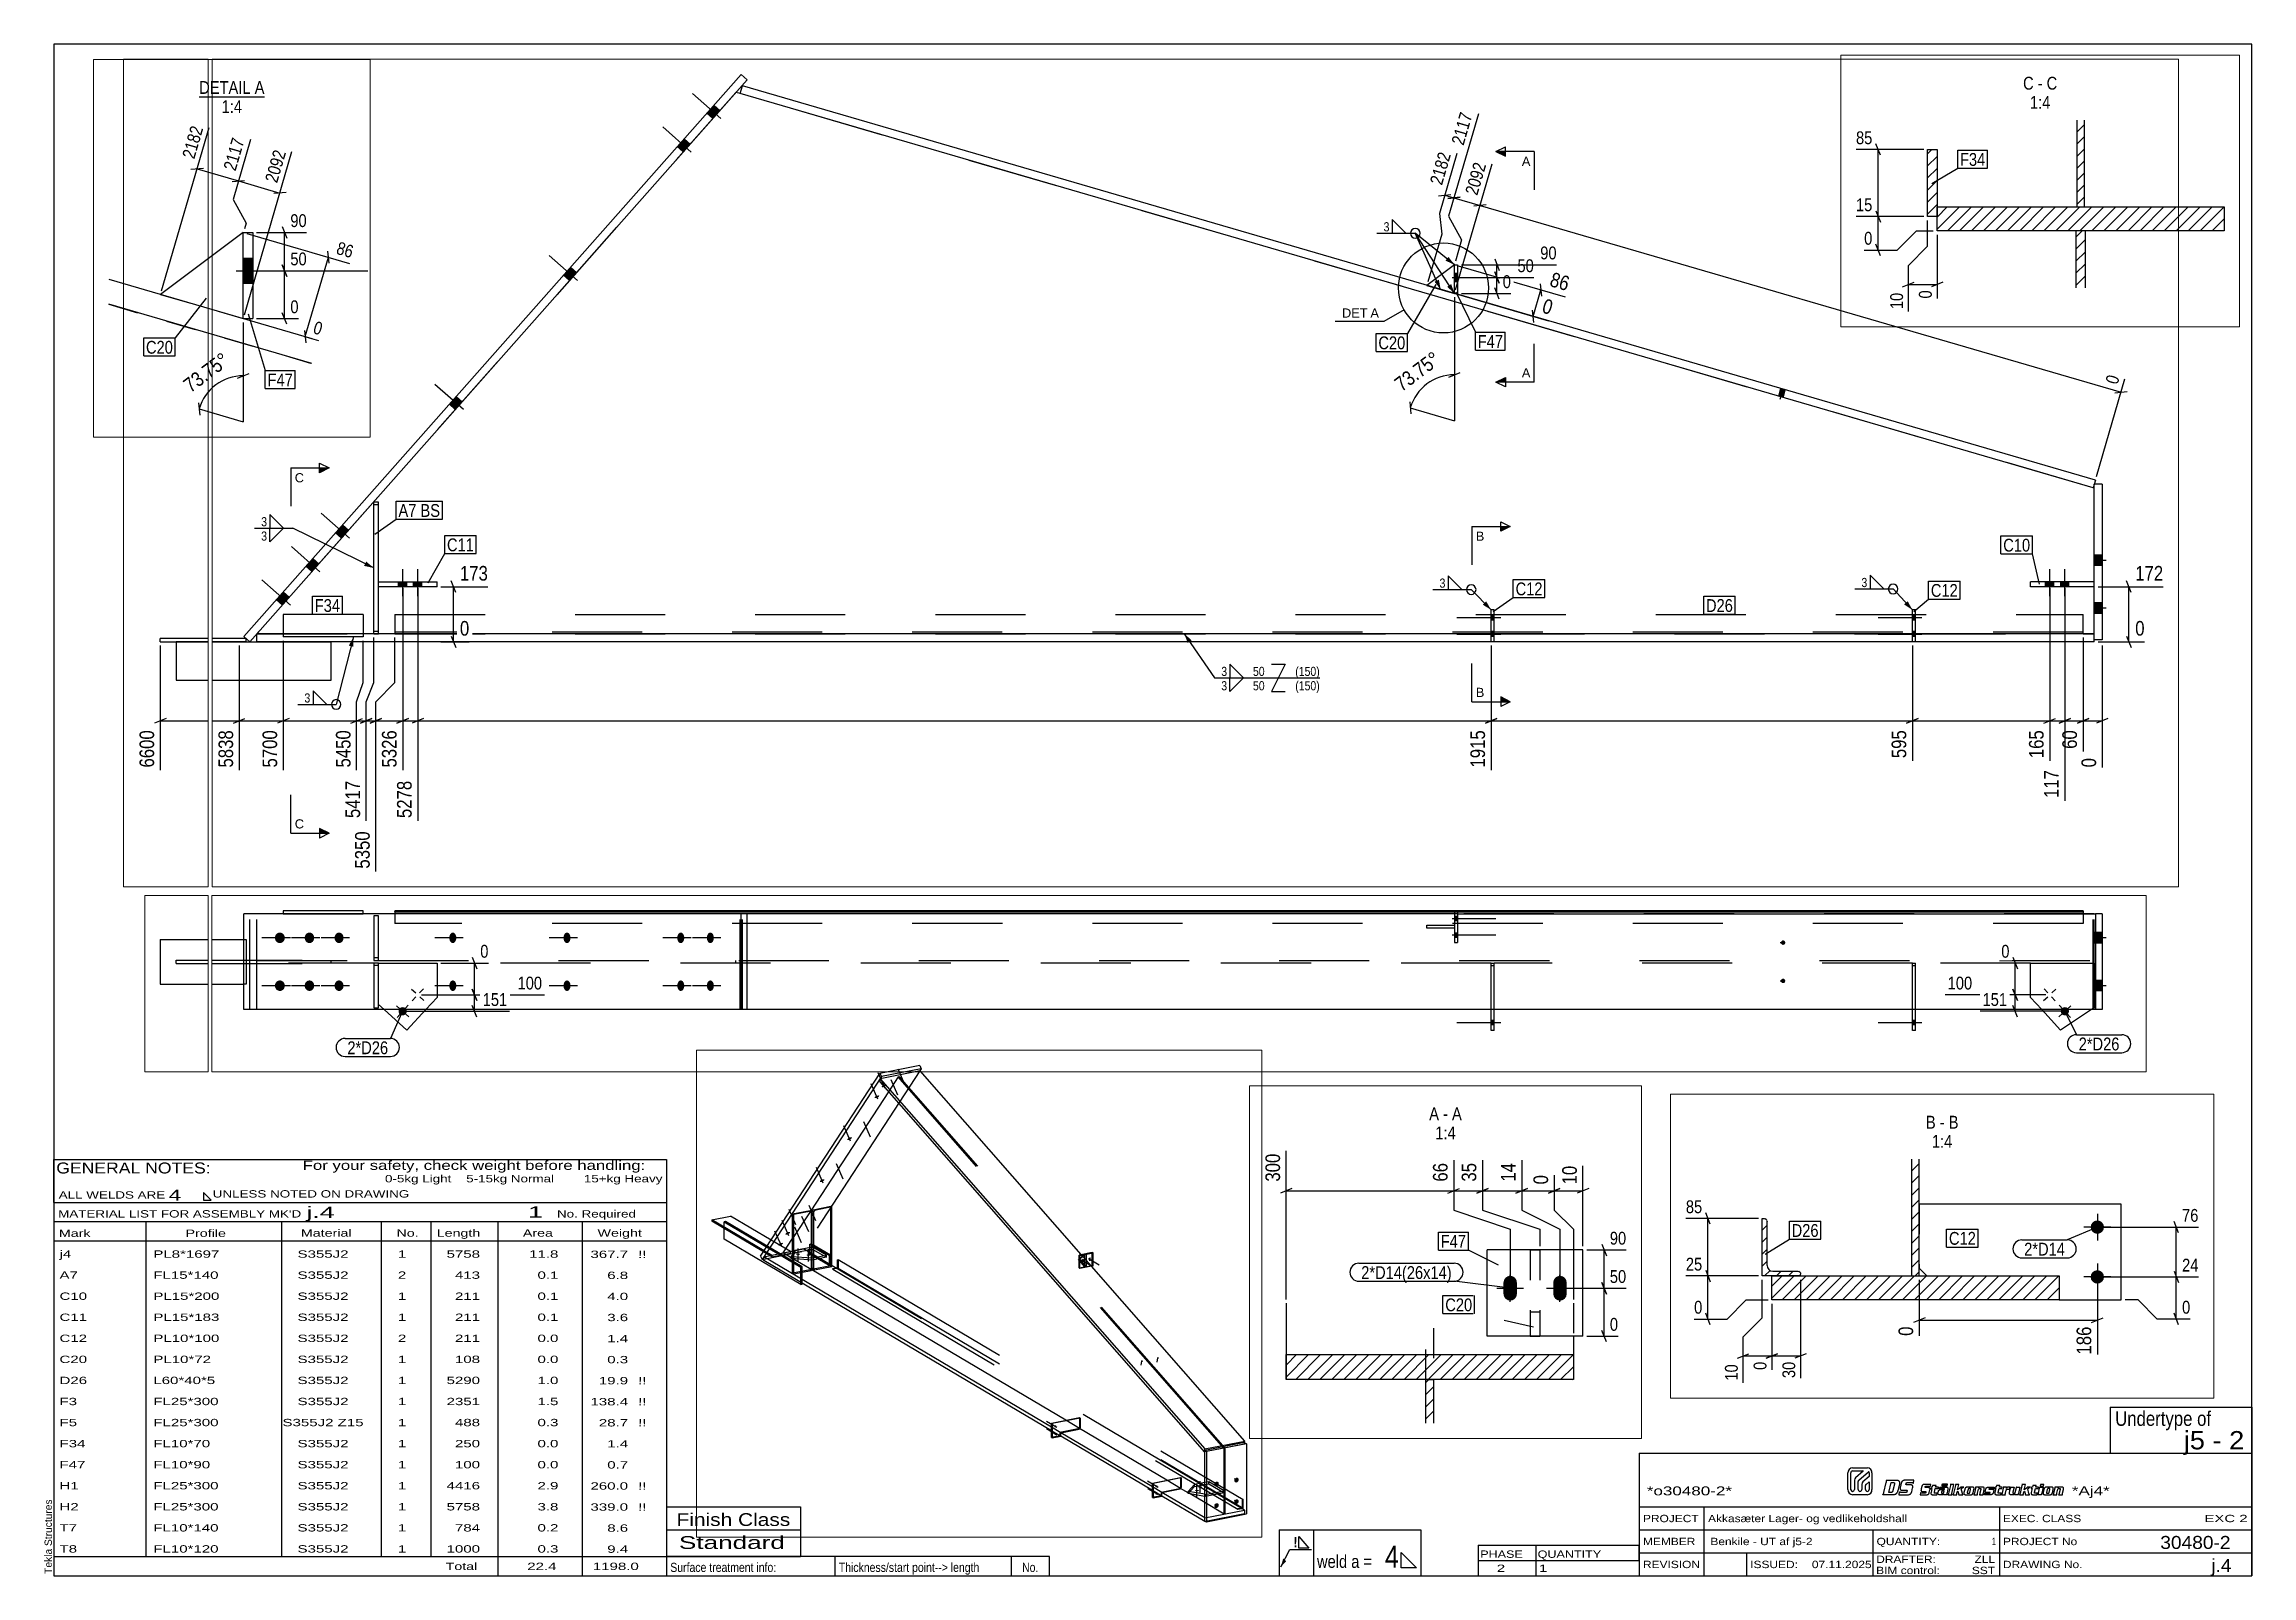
# Paper-space layout 'Layout1' of a CAD drawing. Header units: millimetres. Extents: x 2 to 579, y 5 to 405.
# The model-space entities are those that its viewports show. They can reach past a viewport. Long polylines and large blocks are cut down to what shows.
import ezdxf

# ---------------------------------------------------------------- set-up
doc = ezdxf.new("R2010")
doc.units = ezdxf.units.MM
doc.linetypes.add('DXK_LINE_DOT2', pattern=[3.9198, 1.9599, -1.9599])
for name, color, linetype in [('GRAPHICAL_OBJECTS', 7, 'Continuous'), ('MÅLSÆTNING', 7, 'Continuous'), ('STÅL', 7, 'Continuous'), ('TEKST', 7, 'Continuous')]:
    doc.layers.add(name, color=color, linetype=linetype)
doc.layers.add('Viewport layer', color=7, linetype='Continuous', plot=False)
doc.styles.add('Arial', font='ARIAL.TTF', dxfattribs={"height": 0.2})
doc.styles.add('Arial Narrow', font='ARIALN.TTF', dxfattribs={"height": 0.2})
doc.styles.add('Arial Narrow Bold', font='ARIALNB.TTF', dxfattribs={"height": 0.2})
doc.styles.add('Arial Rounded MT Bold', font='ARLRDBD.TTF', dxfattribs={"height": 0.2})
doc.styles.add('IDAutomationHC39M', font='IDAUTOMATIONHC39M.TTF', dxfattribs={"height": 0.2})

psp = doc.layouts.get("Layout1")

# ---------------------------------------------------------------- texts
at = {"layer": 'GRAPHICAL_OBJECTS', "color": 7}
for s, height, style, width, p in [('GENERAL NOTES:', 2.8633, 'Arial Narrow', 1.4, (5.65, 110.06)), ('ALL WELDS ARE', 1.9089, 'Arial Narrow', 1.6, (6.29, 103.5)), ('UNLESS NOTED ON DRAWING', 1.9089, 'Arial Narrow', 1.6, (46.52, 103.78)), ("MATERIAL LIST FOR ASSEMBLY MK'D", 1.9089, 'Arial Narrow', 1.6, (6.15, 98.56)), ('j.4', 2.912, 'Arial Rounded MT Bold', 1.794707, (70.97, 98.47)), ('1', 2.91, 'Arial Rounded MT Bold', 1.794707, (128.86, 98.56)), ('No. Required', 1.9089, 'Arial Narrow', 1.6, (136.41, 98.56)), ('Mark', 1.909, 'Arial Narrow', 1.7, (6.34, 93.5)), ('Profile', 1.909, 'Arial Narrow', 1.7, (39.41, 93.5)), ('Material', 1.909, 'Arial Narrow', 1.7, (69.54, 93.56)), ('No.', 1.909, 'Arial Narrow', 1.7, (94.5, 93.56)), ('Length', 1.909, 'Arial Narrow', 1.7, (105, 93.56)), ('Area', 1.909, 'Arial Narrow', 1.7, (127.5, 93.56)), ('Weight', 1.909, 'Arial Narrow', 1.7, (147, 93.56)), ('PHASE', 1.909, 'Arial Narrow', 1.5, (377.5, 9.69)), ('QUANTITY', 1.909, 'Arial Narrow', 1.5, (392.5, 9.69))]:
    psp.add_text(s, height=height, dxfattribs=dict(at, style=style, width=width)).set_placement(p)
at = {"layer": 'GRAPHICAL_OBJECTS', "color": 7, "linetype": 'Continuous'}
for s, height, style, width, p in [('For your safety, check weight before handling:  ', 2.3861, 'Arial Narrow', 1.6, (70, 111)), ('0-5kg Light    5-15kg Normal        15+kg Heavy', 1.9089, 'Arial Narrow', 1.6, (91.5, 107.75)), ('4', 2.86, 'Arial Narrow', 1.794707, (35, 103)), ('j4', 1.909, 'Arial Narrow', 1.794707, (6.5, 88.06)), ('PL8*1697', 1.909, 'Arial Narrow', 1.794707, (31, 88.06)), ('S355J2', 1.909, 'Arial Narrow', 1.794707, (68.66, 88.06)), ('1', 1.91, 'Arial Narrow', 1.794707, (94.86, 88.06)), ('5758', 1.909, 'Arial Narrow', 1.794707, (107.58, 88.06)), ('11.8', 1.909, 'Arial Narrow', 1.794707, (129.13, 88.06)), ('367.7', 1.909, 'Arial Narrow', 1.794707, (145.15, 88)), ('!!', 1.909, 'Arial Narrow', 1.794707, (157.6, 88)), ('A7', 1.909, 'Arial Narrow', 1.794707, (6.5, 82.56)), ('FL15*140', 1.909, 'Arial Narrow', 1.794707, (31, 82.56)), ('S355J2', 1.909, 'Arial Narrow', 1.794707, (68.66, 82.56)), ('2', 1.91, 'Arial Narrow', 1.794707, (94.86, 82.56)), ('413', 1.909, 'Arial Narrow', 1.794707, (109.77, 82.56)), ('0.1', 1.909, 'Arial Narrow', 1.794707, (131.32, 82.56)), ('6.8', 1.909, 'Arial Narrow', 1.794707, (149.53, 82.5)), ('C10', 1.909, 'Arial Narrow', 1.794707, (6.5, 77.06)), ('PL15*200', 1.909, 'Arial Narrow', 1.794707, (31, 77.06)), ('S355J2', 1.909, 'Arial Narrow', 1.794707, (68.66, 77.06)), ('1', 1.91, 'Arial Narrow', 1.794707, (94.86, 77.06)), ('211', 1.909, 'Arial Narrow', 1.794707, (109.77, 77.06)), ('0.1', 1.909, 'Arial Narrow', 1.794707, (131.32, 77.06)), ('4.0', 1.909, 'Arial Narrow', 1.794707, (149.53, 77)), ('C11', 1.909, 'Arial Narrow', 1.794707, (6.5, 71.56)), ('PL15*183', 1.909, 'Arial Narrow', 1.794707, (31, 71.56)), ('S355J2', 1.909, 'Arial Narrow', 1.794707, (68.66, 71.56)), ('1', 1.91, 'Arial Narrow', 1.794707, (94.86, 71.56)), ('211', 1.909, 'Arial Narrow', 1.794707, (109.77, 71.56)), ('0.1', 1.909, 'Arial Narrow', 1.794707, (131.32, 71.56)), ('3.6', 1.909, 'Arial Narrow', 1.794707, (149.53, 71.5)), ('C12', 1.909, 'Arial Narrow', 1.794707, (6.5, 66.06)), ('PL10*100', 1.909, 'Arial Narrow', 1.794707, (31, 66.06)), ('S355J2', 1.909, 'Arial Narrow', 1.794707, (68.66, 66.06)), ('2', 1.91, 'Arial Narrow', 1.794707, (94.86, 66.06)), ('211', 1.909, 'Arial Narrow', 1.794707, (109.77, 66.06)), ('0.0', 1.909, 'Arial Narrow', 1.794707, (131.32, 66.06)), ('1.4', 1.909, 'Arial Narrow', 1.794707, (149.53, 66)), ('C20', 1.909, 'Arial Narrow', 1.794707, (6.5, 60.56)), ('PL10*72', 1.909, 'Arial Narrow', 1.794707, (31, 60.56)), ('S355J2', 1.909, 'Arial Narrow', 1.794707, (68.66, 60.56)), ('1', 1.91, 'Arial Narrow', 1.794707, (94.86, 60.56)), ('108', 1.909, 'Arial Narrow', 1.794707, (109.77, 60.56)), ('0.0', 1.909, 'Arial Narrow', 1.794707, (131.32, 60.56)), ('0.3', 1.909, 'Arial Narrow', 1.794707, (149.53, 60.5)), ('D26', 1.909, 'Arial Narrow', 1.794707, (6.5, 55.06)), ('L60*40*5', 1.909, 'Arial Narrow', 1.794707, (31, 55.06)), ('S355J2', 1.909, 'Arial Narrow', 1.794707, (68.66, 55.06)), ('1', 1.91, 'Arial Narrow', 1.794707, (94.86, 55.06)), ('5290', 1.909, 'Arial Narrow', 1.794707, (107.58, 55.06)), ('1.0', 1.909, 'Arial Narrow', 1.794707, (131.32, 55.06)), ('19.9', 1.909, 'Arial Narrow', 1.794707, (147.34, 55)), ('!!', 1.909, 'Arial Narrow', 1.794707, (157.6, 55)), ('F3', 1.909, 'Arial Narrow', 1.794707, (6.5, 49.56)), ('FL25*300', 1.909, 'Arial Narrow', 1.794707, (31, 49.56)), ('S355J2', 1.909, 'Arial Narrow', 1.794707, (68.66, 49.56)), ('1', 1.91, 'Arial Narrow', 1.794707, (94.86, 49.56)), ('2351', 1.909, 'Arial Narrow', 1.794707, (107.58, 49.56)), ('1.5', 1.909, 'Arial Narrow', 1.794707, (131.32, 49.56)), ('138.4', 1.909, 'Arial Narrow', 1.794707, (145.15, 49.5)), ('!!', 1.909, 'Arial Narrow', 1.794707, (157.6, 49.5)), ('F5', 1.909, 'Arial Narrow', 1.794707, (6.5, 44.06)), ('F34', 1.909, 'Arial Narrow', 1.794707, (6.5, 38.56)), ('FL25*300', 1.909, 'Arial Narrow', 1.794707, (31, 44.06)), ('FL10*70', 1.909, 'Arial Narrow', 1.794707, (31, 38.56)), ('S355J2 Z15', 1.909, 'Arial Narrow', 1.794707, (64.73, 44.06)), ('S355J2', 1.909, 'Arial Narrow', 1.794707, (68.66, 38.56)), ('1', 1.91, 'Arial Narrow', 1.794707, (94.86, 44.06)), ('1', 1.91, 'Arial Narrow', 1.794707, (94.86, 38.56)), ('488', 1.909, 'Arial Narrow', 1.794707, (109.77, 44.06)), ('250', 1.909, 'Arial Narrow', 1.794707, (109.77, 38.56)), ('0.3', 1.909, 'Arial Narrow', 1.794707, (131.32, 44.06)), ('0.0', 1.909, 'Arial Narrow', 1.794707, (131.32, 38.56)), ('28.7', 1.909, 'Arial Narrow', 1.794707, (147.34, 44)), ('1.4', 1.909, 'Arial Narrow', 1.794707, (149.53, 38.5)), ('!!', 1.909, 'Arial Narrow', 1.794707, (157.6, 44)), ('j5 - 2', 4.772, 'Arial Narrow', 1.3, (561.22, 38.01)), ('F47', 1.909, 'Arial Narrow', 1.794707, (6.5, 33.06)), ('FL10*90', 1.909, 'Arial Narrow', 1.794707, (31, 33.06)), ('S355J2', 1.909, 'Arial Narrow', 1.794707, (68.66, 33.06)), ('1', 1.91, 'Arial Narrow', 1.794707, (94.86, 33.06)), ('100', 1.909, 'Arial Narrow', 1.794707, (109.77, 33.06)), ('0.0', 1.909, 'Arial Narrow', 1.794707, (131.32, 33.06)), ('0.7', 1.909, 'Arial Narrow', 1.794707, (149.53, 33)), ('H1', 1.909, 'Arial Narrow', 1.794707, (6.5, 27.56)), ('FL25*300', 1.909, 'Arial Narrow', 1.794707, (31, 27.56)), ('S355J2', 1.909, 'Arial Narrow', 1.794707, (68.66, 27.56)), ('1', 1.91, 'Arial Narrow', 1.794707, (94.86, 27.56)), ('4416', 1.909, 'Arial Narrow', 1.794707, (107.58, 27.56)), ('2.9', 1.909, 'Arial Narrow', 1.794707, (131.32, 27.56)), ('260.0', 1.909, 'Arial Narrow', 1.794707, (145.15, 27.5)), ('!!', 1.909, 'Arial Narrow', 1.794707, (157.6, 27.5)), ('H2', 1.909, 'Arial Narrow', 1.794707, (6.5, 22.06)), ('FL25*300', 1.909, 'Arial Narrow', 1.794707, (31, 22.06)), ('S355J2', 1.909, 'Arial Narrow', 1.794707, (68.66, 22.06)), ('1', 1.91, 'Arial Narrow', 1.794707, (94.86, 22.06)), ('5758', 1.909, 'Arial Narrow', 1.794707, (107.58, 22.06)), ('3.8', 1.909, 'Arial Narrow', 1.794707, (131.32, 22.06)), ('339.0', 1.909, 'Arial Narrow', 1.794707, (145.15, 22)), ('!!', 1.909, 'Arial Narrow', 1.794707, (157.6, 22)), ('*o30480-2*', 2.333, 'IDAutomationHC39M', 1.425378, (421, 26)), ('*Aj4*', 2.333, 'IDAutomationHC39M', 1.425378, (532, 26.01)), ('T7', 1.909, 'Arial Narrow', 1.794707, (6.5, 16.56)), ('FL10*140', 1.909, 'Arial Narrow', 1.794707, (31, 16.56)), ('S355J2', 1.909, 'Arial Narrow', 1.794707, (68.66, 16.56)), ('1', 1.91, 'Arial Narrow', 1.794707, (94.86, 16.56)), ('784', 1.909, 'Arial Narrow', 1.794707, (109.77, 16.56)), ('0.2', 1.909, 'Arial Narrow', 1.794707, (131.32, 16.56)), ('8.6', 1.909, 'Arial Narrow', 1.794707, (149.53, 16.5)), ('Finish Class', 3.3405, 'Arial Narrow', 1.425378, (167.62, 18)), ('PROJECT', 1.909, 'Arial Narrow', 1.425378, (420, 19)), ('Akkasæter Lager- og vedlikeholdshall', 1.9089, 'Arial Narrow', 1.425378, (437, 19)), ('EXEC. CLASS', 1.9089, 'Arial Narrow', 1.425378, (514, 19)), ('EXC 2', 1.909, 'Arial Narrow', 1.780292, (566.64, 19)), ('T8', 1.909, 'Arial Narrow', 1.794707, (6.5, 11.06)), ('FL10*120', 1.909, 'Arial Narrow', 1.794707, (31, 11.06)), ('S355J2', 1.909, 'Arial Narrow', 1.794707, (68.66, 11.06)), ('1', 1.91, 'Arial Narrow', 1.794707, (94.86, 11.06)), ('1000', 1.909, 'Arial Narrow', 1.794707, (107.58, 11.06)), ('0.3', 1.909, 'Arial Narrow', 1.794707, (131.32, 11.06)), ('9.4', 1.909, 'Arial Narrow', 1.794707, (149.53, 11)), ('Standard', 3.34, 'Arial Narrow', 1.780292, (168.26, 12)), ('MEMBER', 1.909, 'Arial Narrow', 1.425378, (420, 13)), ('Benkile - UT af j5-2', 1.9089, 'Arial Narrow', 1.42538, (437.61, 13)), ('QUANTITY:', 1.909, 'Arial Narrow', 1.425378, (481, 13)), ('PROJECT No', 1.909, 'Arial Narrow', 1.425378, (514, 13)), ('30480-2', 3.397, 'Arial Rounded MT Bold', 1.1, (555.09, 12)), ('Total', 1.909, 'Arial Narrow', 1.7, (107.33, 6.5)), ('22.4', 1.909, 'Arial Narrow', 1.794707, (128.64, 6.5)), ('1198.0', 1.909, 'Arial Narrow', 1.794707, (145.77, 6.5)), ('2', 1.91, 'Arial Narrow', 1.794707, (381.82, 6)), ('1', 1.91, 'Arial Narrow', 1.794707, (392.86, 6)), ('REVISION', 1.909, 'Arial Narrow', 1.425378, (420, 7)), ('ISSUED:', 1.909, 'Arial Narrow', 1.425378, (448, 7)), ('07.11.2025', 1.909, 'Arial Narrow', 1.425378, (464.11, 7)), ('DRAFTER:', 1.909, 'Arial Narrow', 1.425378, (480.91, 8.35)), ('BIM control:', 1.9089, 'Arial Narrow', 1.425378, (480.9, 5.44)), ('SST', 1.909, 'Arial Narrow', 1.425378, (505.88, 5.43)), ('ZLL', 1.909, 'Arial Narrow', 1.425378, (506.58, 8.35)), ('DRAWING No.', 1.9089, 'Arial Narrow', 1.425378, (514, 7)), ('j.4', 3.397, 'Arial Rounded MT Bold', 1.1, (568.4, 6))]:
    psp.add_text(s, height=height, dxfattribs=dict(at, style=style, width=width)).set_placement(p)
at = {"layer": 'GRAPHICAL_OBJECTS', "color": 7, "linetype": 'Continuous', "style": 'Arial Narrow'}
for s, height, p in [('Undertype of ', 3.8177, (543.31, 44.14)), ('4', 5.73, (352.61, 7.11)), ('1', 1.91, (511.03, 13)), ('Surface treatment info:', 2.3861, (166, 6)), ('Thickness/start point--> length', 2.3861, (210, 6)), ('weld a =', 3.34, (334.88, 7.06))]:
    psp.add_text(s, height=height, dxfattribs=at).set_placement(p)
at = {"layer": 'GRAPHICAL_OBJECTS', "color": 174, "linetype": 'Continuous', "style": 'Arial'}
psp.add_text('Tekla Structures', height=1.9102, rotation=90, dxfattribs=at).set_placement((4.5, 5.5))
at = {"layer": 'GRAPHICAL_OBJECTS', "color": 2, "linetype": 'Continuous', "style": 'Arial Narrow Bold', "width": 0.99921}
psp.add_text('!', height=2.73, dxfattribs=at).set_placement((328.73, 12.42))
at = {"layer": 'GRAPHICAL_OBJECTS', "color": 7, "style": 'Arial Narrow'}
psp.add_text('No.', height=2.386, dxfattribs=at).set_placement((257.87, 6))

msp = doc.modelspace()

# ---------------------------------------------------------------- hatches: boundary and pattern name
at = {"layer": 'STÅL', "linetype": 'Continuous'}
for points in [[(27988.5, 2951.9), (27991.7, 2953.1), (27994.9, 2954.1), (27997.9, 2954.7), (28000.6, 2954.9), (28002.8, 2954.8), (28004.6, 2954.2), (28005.8, 2953.4), (28006.3, 2952.1), (28006.2, 2950.7), (28005.4, 2949), (28004, 2947.2), (28002, 2945.4), (27999.5, 2943.5), (27996.7, 2941.8), (27993.6, 2940.3), (27990.4, 2939.1), (27987.3, 2938.1), (27984.3, 2937.5), (27981.6, 2937.3), (27979.3, 2937.4), (27977.5, 2938), (27976.3, 2938.8), (27975.8, 2940), (27975.9, 2941.5), (27976.7, 2943.2), (27978.1, 2945), (27980.1, 2946.8), (27982.6, 2948.7), (27985.4, 2950.4)], [(27942.1, 2880.8), (27945.3, 2882.1), (27948.5, 2883), (27951.5, 2883.6), (27954.2, 2883.9), (27956.5, 2883.7), (27958.2, 2883.2), (27959.4, 2882.3), (27959.9, 2881.1), (27959.8, 2879.6), (27959, 2877.9), (27957.6, 2876.2), (27955.6, 2874.3), (27953.2, 2872.5), (27950.3, 2870.8), (27947.2, 2869.3), (27944, 2868), (27940.9, 2867), (27937.9, 2866.4), (27935.2, 2866.2), (27932.9, 2866.4), (27931.1, 2866.9), (27929.9, 2867.8), (27929.4, 2869), (27929.5, 2870.5), (27930.3, 2872.1), (27931.8, 2873.9), (27933.7, 2875.8), (27936.2, 2877.6), (27939, 2879.3)], [(27763.9, 2607.8), (27767.1, 2609), (27770.2, 2610), (27773.2, 2610.6), (27775.9, 2610.8), (27778.2, 2610.7), (27780, 2610.1), (27781.2, 2609.3), (27781.7, 2608), (27781.6, 2606.6), (27780.8, 2604.9), (27779.4, 2603.1), (27777.4, 2601.3), (27774.9, 2599.4), (27772.1, 2597.7), (27769, 2596.2), (27765.8, 2595), (27762.6, 2594), (27759.6, 2593.4), (27756.9, 2593.2), (27754.6, 2593.3), (27752.9, 2593.9), (27751.7, 2594.7), (27751.2, 2595.9), (27751.3, 2597.4), (27752.1, 2599.1), (27753.5, 2600.9), (27755.5, 2602.7), (27758, 2604.6), (27760.8, 2606.3)], [(44258.5, 2407.6), (44280.3, 2432.3), (44261.6, 2448.9), (44239.8, 2424.1)], [(44258.5, 2407.6), (44280.3, 2432.3), (44261.6, 2448.9), (44239.8, 2424.1)], [(27585, 2333.7), (27588.2, 2335), (27591.3, 2335.9), (27594.3, 2336.5), (27597, 2336.8), (27599.3, 2336.6), (27601.1, 2336.1), (27602.3, 2335.2), (27602.8, 2334), (27602.7, 2332.5), (27601.9, 2330.8), (27600.4, 2329), (27598.5, 2327.2), (27596, 2325.4), (27593.2, 2323.7), (27590.1, 2322.2), (27586.9, 2320.9), (27583.7, 2319.9), (27580.7, 2319.3), (27578, 2319.1), (27575.7, 2319.3), (27574, 2319.8), (27572.8, 2320.7), (27572.3, 2321.9), (27572.4, 2323.4), (27573.2, 2325), (27574.6, 2326.8), (27576.6, 2328.7), (27579.1, 2330.5), (27581.9, 2332.2)], [(44165.7, 2302.7), (44187.6, 2327.4), (44168.9, 2344), (44147, 2319.3)], [(44165.7, 2302.7), (44187.6, 2327.4), (44168.9, 2344), (44147, 2319.3)], [(27360.3, 1989.6), (27363.5, 1990.9), (27366.7, 1991.8), (27369.7, 1992.4), (27372.4, 1992.7), (27374.7, 1992.5), (27376.5, 1992), (27377.6, 1991.1), (27378.2, 1989.9), (27378, 1988.4), (27377.2, 1986.7), (27375.8, 1984.9), (27373.8, 1983.1), (27371.4, 1981.3), (27368.5, 1979.6), (27365.5, 1978.1), (27362.3, 1976.8), (27359.1, 1975.8), (27356.1, 1975.2), (27353.4, 1975), (27351.1, 1975.2), (27349.3, 1975.7), (27348.2, 1976.6), (27347.6, 1977.8), (27347.8, 1979.3), (27348.6, 1980.9), (27350, 1982.7), (27352, 1984.6), (27354.4, 1986.4), (27357.3, 1988.1)], [(43809.2, 1899.8), (43831.1, 1924.5), (43812.4, 1941.1), (43790.5, 1916.4)], [(43809.2, 1899.8), (43831.1, 1924.5), (43812.4, 1941.1), (43790.5, 1916.4)], [(27314, 1918.6), (27317.1, 1919.8), (27320.3, 1920.8), (27323.3, 1921.4), (27326, 1921.6), (27328.3, 1921.5), (27330.1, 1920.9), (27331.2, 1920), (27331.8, 1918.8), (27331.6, 1917.4), (27330.9, 1915.7), (27329.4, 1913.9), (27327.5, 1912), (27325, 1910.2), (27322.2, 1908.5), (27319.1, 1907), (27315.9, 1905.7), (27312.7, 1904.8), (27309.7, 1904.2), (27307, 1903.9), (27304.7, 1904.1), (27303, 1904.6), (27301.8, 1905.5), (27301.2, 1906.7), (27301.4, 1908.2), (27302.2, 1909.9), (27303.6, 1911.7), (27305.6, 1913.5), (27308, 1915.3), (27310.9, 1917)], [(46582.3, 1922.3), (46582.3, 1896.3), (46592.3, 1896.3), (46592.3, 1922.3)], [(46582.3, 1922.3), (46582.3, 1896.3), (46592.3, 1896.3), (46592.3, 1922.3)], [(27430.2, 1842.7), (27427.5, 1842.8), (27424.9, 1843.1), (27422.5, 1843.6), (27420.5, 1844.2), (27418.9, 1845), (27417.8, 1845.8), (27417.2, 1846.7), (27417.2, 1847.6), (27417.8, 1848.6), (27418.9, 1849.4), (27420.5, 1850.2), (27422.5, 1850.8), (27424.9, 1851.2), (27427.5, 1851.5), (27430.2, 1851.6), (27432.9, 1851.5), (27435.5, 1851.2), (27437.8, 1850.8), (27439.8, 1850.2), (27441.4, 1849.4), (27442.5, 1848.6), (27443.1, 1847.6), (27443.1, 1846.7), (27442.5, 1845.8), (27441.4, 1845), (27439.8, 1844.2), (27437.8, 1843.6), (27435.5, 1843.1), (27432.9, 1842.8)], [(27498.5, 1837.5), (27495.8, 1837.6), (27493.2, 1837.9), (27490.8, 1838.4), (27488.8, 1839), (27487.2, 1839.7), (27486.1, 1840.6), (27485.6, 1841.5), (27485.6, 1842.4), (27486.1, 1843.3), (27487.2, 1844.2), (27488.8, 1844.9), (27490.8, 1845.6), (27493.2, 1846), (27495.8, 1846.3), (27498.5, 1846.4), (27501.2, 1846.3), (27503.8, 1846), (27506.1, 1845.6), (27508.2, 1844.9), (27509.7, 1844.2), (27510.9, 1843.3), (27511.4, 1842.4), (27511.4, 1841.5), (27510.9, 1840.6), (27509.7, 1839.7), (27508.2, 1839), (27506.1, 1838.4), (27503.8, 1837.9), (27501.2, 1837.6)], [(29337.5, 1826.4), (29335.2, 1826.5), (29332.9, 1825.5), (29330.9, 1823.7), (29329.6, 1821.3), (29329.2, 1818.7), (29329.2, 1807.4), (29329.6, 1805), (29330.9, 1803.1), (29332.9, 1802.1), (29335.2, 1802.1), (29337.5, 1803), (29339.5, 1804.8), (29340.8, 1807.2), (29341.3, 1809.8), (29341.3, 1821.1), (29340.8, 1823.5), (29339.5, 1825.4)], [(29292.5, 1817.6), (29290.2, 1817.6), (29287.9, 1816.6), (29285.9, 1814.8), (29284.6, 1812.4), (29284.1, 1809.8), (29284.1, 1798.5), (29284.6, 1796.1), (29285.9, 1794.2), (29287.9, 1793.2), (29290.2, 1793.2), (29292.5, 1794.1), (29294.5, 1795.9), (29295.8, 1798.3), (29296.3, 1800.9), (29296.3, 1812.2), (29295.8, 1814.6), (29294.5, 1816.5)], [(47619, 1557.2), (47605.6, 1561.1), (47598.6, 1537.1), (47612, 1533.2)], [(47619, 1557.2), (47605.6, 1561.1), (47598.6, 1537.1), (47612, 1533.2)], [(43451.4, 1495.3), (43473.3, 1520.1), (43454.6, 1536.6), (43432.7, 1511.9)], [(43451.4, 1495.3), (43473.3, 1520.1), (43454.6, 1536.6), (43432.7, 1511.9)], [(29674.8, 1145.8), (29673.4, 1146.1), (29672.1, 1146.6), (29670.9, 1147.2), (29669.9, 1147.9), (29669.2, 1148.7), (29668.7, 1149.6), (29668.6, 1150.4), (29668.7, 1151.2), (29669.1, 1151.9), (29669.8, 1152.6), (29670.8, 1153.1), (29672, 1153.4), (29673.3, 1153.6), (29674.7, 1153.6), (29676.1, 1153.5), (29677.6, 1153.1), (29678.9, 1152.6), (29680.1, 1152), (29681.1, 1151.3), (29681.8, 1150.5), (29682.3, 1149.7), (29682.4, 1148.8), (29682.3, 1148), (29681.8, 1147.3), (29681.1, 1146.7), (29680.2, 1146.2), (29679, 1145.8), (29677.7, 1145.6), (29676.3, 1145.6)], [(29778.8, 1166.3), (29777.3, 1166.6), (29776, 1167.1), (29774.8, 1167.7), (29773.8, 1168.4), (29773.1, 1169.2), (29772.6, 1170.1), (29772.5, 1170.9), (29772.6, 1171.7), (29773.1, 1172.4), (29773.8, 1173.1), (29774.7, 1173.6), (29775.9, 1173.9), (29777.2, 1174.1), (29778.6, 1174.1), (29780.1, 1174), (29781.5, 1173.6), (29782.8, 1173.2), (29784, 1172.6), (29785, 1171.8), (29785.7, 1171), (29786.2, 1170.2), (29786.3, 1169.4), (29786.2, 1168.6), (29785.8, 1167.8), (29785.1, 1167.2), (29784.1, 1166.7), (29782.9, 1166.3), (29781.6, 1166.2), (29780.2, 1166.1)], [(43094.9, 1092.4), (43116.8, 1117.1), (43098.1, 1133.7), (43076.2, 1109)], [(43094.9, 1092.4), (43116.8, 1117.1), (43098.1, 1133.7), (43076.2, 1109)], [(48612.3, 1006.2), (48612.3, 1039.2), (48587.3, 1039.2), (48587.3, 1006.2)], [(48612.3, 1006.2), (48612.3, 1039.2), (48587.3, 1039.2), (48587.3, 1006.2)], [(43002.2, 987.6), (43024, 1012.3), (43005.3, 1028.8), (42983.4, 1004.1)], [(43002.2, 987.6), (43024, 1012.3), (43005.3, 1028.8), (42983.4, 1004.1)], [(43273.5, 940.2), (43299.5, 940.2), (43299.5, 955.2), (43273.5, 955.2)], [(43320.8, 940.2), (43346.8, 940.2), (43346.8, 955.2), (43320.8, 955.2)], [(48460.8, 955.2), (48434.8, 955.2), (48434.8, 940.2), (48460.8, 940.2)], [(48508.1, 955.2), (48482.1, 955.2), (48482.1, 940.2), (48508.1, 940.2)], [(42909.4, 882.7), (42931.3, 907.4), (42912.5, 924), (42890.7, 899.3)], [(42909.4, 882.7), (42931.3, 907.4), (42912.5, 924), (42890.7, 899.3)], [(48612.3, 856.2), (48612.3, 889.2), (48587.3, 889.2), (48587.3, 856.2)], [(48612.3, 856.2), (48612.3, 889.2), (48587.3, 889.2), (48587.3, 856.2)], [(46697.3, 850.7), (46697.3, 836.7), (46707.3, 836.7), (46707.3, 850.7)], [(48017.3, 850.7), (48017.3, 836.7), (48027.3, 836.7), (48027.3, 850.7)], [(46697.3, 798.7), (46697.3, 784.7), (46707.3, 784.7), (46707.3, 798.7)], [(48017.3, 798.7), (48017.3, 784.7), (48027.3, 784.7), (48027.3, 798.7)], [(29105.5, 726.1), (29106.4, 727.3), (29107.4, 728.3), (29108.5, 729.1), (29109.8, 729.6), (29111, 729.9), (29112.3, 729.8), (29113.4, 729.5), (29114.5, 728.9), (29115.3, 728), (29115.9, 727), (29116.3, 725.7), (29116.5, 724.4), (29116.3, 723), (29115.9, 721.6), (29115.3, 720.3), (29114.5, 719.1), (29113.4, 718.1), (29112.3, 717.3), (29111, 716.8), (29109.8, 716.5), (29108.5, 716.6), (29107.4, 716.9), (29106.3, 717.5), (29105.5, 718.4), (29104.9, 719.4), (29104.5, 720.7), (29104.3, 722), (29104.5, 723.4), (29104.9, 724.8)], [(29105.5, 677.2), (29106.4, 678.4), (29107.4, 679.4), (29108.5, 680.2), (29109.8, 680.8), (29111, 681), (29112.3, 681), (29113.4, 680.6), (29114.5, 680), (29115.3, 679.2), (29115.9, 678.1), (29116.3, 676.9), (29116.5, 675.5), (29116.3, 674.1), (29115.9, 672.7), (29115.3, 671.4), (29114.5, 670.2), (29113.4, 669.2), (29112.3, 668.4), (29111, 667.9), (29109.8, 667.7), (29108.5, 667.7), (29107.4, 668), (29106.3, 668.6), (29105.5, 669.5), (29104.9, 670.6), (29104.5, 671.8), (29104.3, 673.1), (29104.5, 674.5), (29104.9, 675.9)], [(64762.3, 473.8), (64762.3, 487.8), (64752.3, 487.8), (64752.3, 473.8)], [(61087.1, 419.8), (61086.8, 416.4), (61085.8, 413.1), (61084.2, 410.1), (61082, 407.5), (61079.3, 405.5), (61076.4, 404.1), (61073.2, 403.4), (61069.9, 403.4), (61066.8, 404.1), (61063.8, 405.5), (61061.2, 407.5), (61059, 410.1), (61057.4, 413.1), (61056.4, 416.4), (61056, 419.8), (61056.4, 423.2), (61057.4, 426.5), (61059, 429.5), (61061.2, 432.1), (61063.8, 434.1), (61066.8, 435.5), (61069.9, 436.2), (61073.2, 436.2), (61076.4, 435.5), (61079.3, 434.1), (61082, 432.1), (61084.2, 429.5), (61085.8, 426.5), (61086.8, 423.2)], [(61179.2, 419.8), (61178.9, 416.4), (61177.9, 413.1), (61176.4, 410.1), (61174.3, 407.5), (61171.8, 405.5), (61168.9, 404.1), (61165.9, 403.4), (61162.8, 403.4), (61159.7, 404.1), (61156.9, 405.5), (61154.4, 407.5), (61152.3, 410.1), (61150.7, 413.1), (61149.8, 416.4), (61149.4, 419.8), (61149.8, 423.2), (61150.7, 426.5), (61152.3, 429.5), (61154.4, 432.1), (61156.9, 434.1), (61159.7, 435.5), (61162.8, 436.2), (61165.9, 436.2), (61168.9, 435.5), (61171.8, 434.1), (61174.3, 432.1), (61176.4, 429.5), (61177.9, 426.5), (61178.9, 423.2)], [(61271.2, 419.8), (61270.9, 416.4), (61270, 413.1), (61268.5, 410.1), (61266.5, 407.5), (61264.1, 405.5), (61261.5, 404.1), (61258.6, 403.4), (61255.6, 403.4), (61252.8, 404.1), (61250.1, 405.5), (61247.7, 407.5), (61245.7, 410.1), (61244.3, 413.1), (61243.3, 416.4), (61243, 419.8), (61243.3, 423.2), (61244.3, 426.5), (61245.7, 429.5), (61247.7, 432.1), (61250.1, 434.1), (61252.8, 435.5), (61255.6, 436.2), (61258.6, 436.2), (61261.5, 435.5), (61264.1, 434.1), (61266.5, 432.1), (61268.5, 429.5), (61270, 426.5), (61270.9, 423.2)], [(61624.5, 419.8), (61624.3, 416.4), (61623.6, 413.1), (61622.4, 410.1), (61620.9, 407.5), (61619.1, 405.5), (61617, 404.1), (61614.7, 403.4), (61612.5, 403.4), (61610.2, 404.1), (61608.1, 405.5), (61606.3, 407.5), (61604.7, 410.1), (61603.6, 413.1), (61602.9, 416.4), (61602.7, 419.8), (61602.9, 423.2), (61603.6, 426.5), (61604.7, 429.5), (61606.3, 432.1), (61608.1, 434.1), (61610.2, 435.5), (61612.5, 436.2), (61614.7, 436.2), (61617, 435.5), (61619.1, 434.1), (61620.9, 432.1), (61622.4, 429.5), (61623.6, 426.5), (61624.3, 423.2)], [(61982.3, 419.8), (61982.1, 416.4), (61981.4, 413.1), (61980.3, 410.1), (61978.7, 407.5), (61976.9, 405.5), (61974.8, 404.1), (61972.6, 403.4), (61970.3, 403.4), (61968, 404.1), (61965.9, 405.5), (61964.1, 407.5), (61962.6, 410.1), (61961.4, 413.1), (61960.7, 416.4), (61960.5, 419.8), (61960.7, 423.2), (61961.4, 426.5), (61962.6, 429.5), (61964.1, 432.1), (61965.9, 434.1), (61968, 435.5), (61970.3, 436.2), (61972.6, 436.2), (61974.8, 435.5), (61976.9, 434.1), (61978.7, 432.1), (61980.3, 429.5), (61981.4, 426.5), (61982.1, 423.2)], [(62338.8, 419.8), (62338.6, 416.4), (62337.9, 413.1), (62336.7, 410.1), (62335.2, 407.5), (62333.4, 405.5), (62331.3, 404.1), (62329, 403.4), (62326.8, 403.4), (62324.5, 404.1), (62322.4, 405.5), (62320.6, 407.5), (62319.1, 410.1), (62317.9, 413.1), (62317.2, 416.4), (62317, 419.8), (62317.2, 423.2), (62317.9, 426.5), (62319.1, 429.5), (62320.6, 432.1), (62322.4, 434.1), (62324.5, 435.5), (62326.8, 436.2), (62329, 436.2), (62331.3, 435.5), (62333.4, 434.1), (62335.2, 432.1), (62336.7, 429.5), (62337.9, 426.5), (62338.6, 423.2)], [(62431.6, 419.8), (62431.4, 416.4), (62430.7, 413.1), (62429.5, 410.1), (62428, 407.5), (62426.1, 405.5), (62424, 404.1), (62421.8, 403.4), (62419.5, 403.4), (62417.3, 404.1), (62415.2, 405.5), (62413.3, 407.5), (62411.8, 410.1), (62410.7, 413.1), (62410, 416.4), (62409.7, 419.8), (62410, 423.2), (62410.7, 426.5), (62411.8, 429.5), (62413.3, 432.1), (62415.2, 434.1), (62417.3, 435.5), (62419.5, 436.2), (62421.8, 436.2), (62424, 435.5), (62426.1, 434.1), (62428, 432.1), (62429.5, 429.5), (62430.7, 426.5), (62431.4, 423.2)], [(64762.3, 421.8), (64762.3, 435.8), (64752.3, 435.8), (64752.3, 421.8)], [(66782.3, 403.3), (66782.3, 436.3), (66757.3, 436.3), (66757.3, 403.3)], [(66782.3, 403.3), (66782.3, 436.3), (66757.3, 436.3), (66757.3, 403.3)], [(65775.5, 404.8), (65775.7, 406.3), (65776.1, 407.6), (65776.8, 408.9), (65777.8, 410), (65778.9, 410.9), (65780.2, 411.5), (65781.6, 411.8), (65783, 411.8), (65784.3, 411.5), (65785.6, 410.9), (65786.8, 410), (65787.7, 408.9), (65788.4, 407.6), (65788.8, 406.3), (65789, 404.8), (65788.8, 403.3), (65788.4, 402), (65787.7, 400.7), (65786.8, 399.6), (65785.6, 398.7), (65784.3, 398.1), (65783, 397.8), (65781.6, 397.8), (65780.2, 398.1), (65778.9, 398.7), (65777.8, 399.6), (65776.8, 400.7), (65776.1, 402), (65775.7, 403.3)], [(30280.9, 379.3), (30282.9, 382.1), (30285.3, 384.5), (30288, 386.3), (30290.9, 387.6), (30293.9, 388.2), (30296.8, 388.1), (30299.6, 387.3), (30302, 385.9), (30304, 383.8), (30305.5, 381.3), (30306.4, 378.4), (30306.7, 375.3), (30306.4, 372), (30305.5, 368.7), (30304, 365.6), (30302, 362.8), (30299.5, 360.4), (30296.8, 358.6), (30293.9, 357.3), (30290.9, 356.7), (30288, 356.8), (30285.2, 357.6), (30282.8, 359.1), (30280.8, 361.1), (30279.3, 363.6), (30278.4, 366.5), (30278.1, 369.7), (30278.4, 372.9), (30279.4, 376.2)], [(30150.9, 353.7), (30152.9, 356.5), (30155.4, 358.8), (30158.1, 360.7), (30161, 361.9), (30164, 362.5), (30166.9, 362.4), (30169.7, 361.6), (30172.1, 360.2), (30174.1, 358.2), (30175.6, 355.7), (30176.5, 352.8), (30176.8, 349.6), (30176.5, 346.3), (30175.5, 343.1), (30174.1, 340), (30172.1, 337.2), (30169.6, 334.8), (30166.9, 332.9), (30164, 331.7), (30161, 331.1), (30158.1, 331.2), (30155.3, 332), (30152.9, 333.4), (30150.9, 335.4), (30149.4, 337.9), (30148.5, 340.8), (30148.2, 344), (30148.5, 347.3), (30149.5, 350.6)], [(29765.5, 335.1), (29766.4, 336.3), (29767.4, 337.3), (29768.5, 338.1), (29769.8, 338.6), (29771, 338.9), (29772.3, 338.8), (29773.4, 338.5), (29774.5, 337.9), (29775.3, 337), (29775.9, 336), (29776.3, 334.8), (29776.5, 333.4), (29776.3, 332), (29775.9, 330.6), (29775.3, 329.3), (29774.5, 328.1), (29773.4, 327.1), (29772.3, 326.3), (29771, 325.8), (29769.8, 325.6), (29768.5, 325.6), (29767.4, 325.9), (29766.3, 326.5), (29765.5, 327.4), (29764.9, 328.5), (29764.5, 329.7), (29764.3, 331), (29764.5, 332.4), (29764.9, 333.8)], [(30055.5, 322.8), (30052.8, 322.9), (30050.2, 323.2), (30047.8, 323.6), (30045.8, 324.2), (30044.2, 325), (30043.1, 325.8), (30042.5, 326.8), (30042.5, 327.7), (30043.1, 328.6), (30044.2, 329.4), (30045.8, 330.2), (30047.8, 330.8), (30050.2, 331.3), (30052.8, 331.6), (30055.5, 331.7), (30058.2, 331.6), (30060.8, 331.3), (30063.1, 330.8), (30065.1, 330.2), (30066.7, 329.4), (30067.8, 328.6), (30068.4, 327.7), (30068.4, 326.8), (30067.8, 325.8), (30066.7, 325), (30065.1, 324.2), (30063.1, 323.6), (30060.8, 323.2), (30058.2, 322.9)], [(30034.5, 299.9), (30031.8, 300), (30029.2, 300.3), (30026.9, 300.8), (30024.8, 301.4), (30023.2, 302.2), (30022.1, 303), (30021.6, 303.9), (30021.6, 304.8), (30022.1, 305.8), (30023.2, 306.6), (30024.8, 307.4), (30026.9, 308), (30029.2, 308.4), (30031.8, 308.7), (30034.5, 308.8), (30037.2, 308.7), (30039.8, 308.4), (30042.1, 308), (30044.2, 307.4), (30045.8, 306.6), (30046.9, 305.8), (30047.4, 304.8), (30047.4, 303.9), (30046.9, 303), (30045.8, 302.2), (30044.2, 301.4), (30042.1, 300.8), (30039.8, 300.3), (30037.2, 300)], [(29765.5, 286.3), (29766.4, 287.4), (29767.4, 288.5), (29768.5, 289.2), (29769.8, 289.8), (29771, 290), (29772.3, 290), (29773.4, 289.6), (29774.5, 289), (29775.3, 288.2), (29775.9, 287.1), (29776.3, 285.9), (29776.5, 284.5), (29776.3, 283.2), (29775.9, 281.8), (29775.3, 280.5), (29774.5, 279.3), (29773.4, 278.3), (29772.3, 277.5), (29771, 276.9), (29769.8, 276.7), (29768.5, 276.7), (29767.4, 277.1), (29766.3, 277.7), (29765.5, 278.5), (29764.9, 279.6), (29764.5, 280.8), (29764.3, 282.2), (29764.5, 283.6), (29764.9, 284.9)], [(61087.1, 269.8), (61086.8, 266.4), (61085.8, 263.1), (61084.2, 260.1), (61082, 257.5), (61079.3, 255.5), (61076.4, 254.1), (61073.2, 253.4), (61069.9, 253.4), (61066.8, 254.1), (61063.8, 255.5), (61061.2, 257.5), (61059, 260.1), (61057.4, 263.1), (61056.4, 266.4), (61056, 269.8), (61056.4, 273.2), (61057.4, 276.5), (61059, 279.5), (61061.2, 282.1), (61063.8, 284.1), (61066.8, 285.5), (61069.9, 286.2), (61073.2, 286.2), (61076.4, 285.5), (61079.3, 284.1), (61082, 282.1), (61084.2, 279.5), (61085.8, 276.5), (61086.8, 273.2)], [(61179.2, 269.8), (61178.9, 266.4), (61177.9, 263.1), (61176.4, 260.1), (61174.3, 257.5), (61171.8, 255.5), (61168.9, 254.1), (61165.9, 253.4), (61162.8, 253.4), (61159.7, 254.1), (61156.9, 255.5), (61154.4, 257.5), (61152.3, 260.1), (61150.7, 263.1), (61149.8, 266.4), (61149.4, 269.8), (61149.8, 273.2), (61150.7, 276.5), (61152.3, 279.5), (61154.4, 282.1), (61156.9, 284.1), (61159.7, 285.5), (61162.8, 286.2), (61165.9, 286.2), (61168.9, 285.5), (61171.8, 284.1), (61174.3, 282.1), (61176.4, 279.5), (61177.9, 276.5), (61178.9, 273.2)], [(61271.2, 269.8), (61270.9, 266.4), (61270, 263.1), (61268.5, 260.1), (61266.5, 257.5), (61264.1, 255.5), (61261.5, 254.1), (61258.6, 253.4), (61255.6, 253.4), (61252.8, 254.1), (61250.1, 255.5), (61247.7, 257.5), (61245.7, 260.1), (61244.3, 263.1), (61243.3, 266.4), (61243, 269.8), (61243.3, 273.2), (61244.3, 276.5), (61245.7, 279.5), (61247.7, 282.1), (61250.1, 284.1), (61252.8, 285.5), (61255.6, 286.2), (61258.6, 286.2), (61261.5, 285.5), (61264.1, 284.1), (61266.5, 282.1), (61268.5, 279.5), (61270, 276.5), (61270.9, 273.2)], [(61624.5, 269.8), (61624.3, 266.4), (61623.6, 263.1), (61622.4, 260.1), (61620.9, 257.5), (61619.1, 255.5), (61617, 254.1), (61614.7, 253.4), (61612.5, 253.4), (61610.2, 254.1), (61608.1, 255.5), (61606.3, 257.5), (61604.7, 260.1), (61603.6, 263.1), (61602.9, 266.4), (61602.7, 269.8), (61602.9, 273.2), (61603.6, 276.5), (61604.7, 279.5), (61606.3, 282.1), (61608.1, 284.1), (61610.2, 285.5), (61612.5, 286.2), (61614.7, 286.2), (61617, 285.5), (61619.1, 284.1), (61620.9, 282.1), (61622.4, 279.5), (61623.6, 276.5), (61624.3, 273.2)], [(61982.3, 269.8), (61982.1, 266.4), (61981.4, 263.1), (61980.3, 260.1), (61978.7, 257.5), (61976.9, 255.5), (61974.8, 254.1), (61972.6, 253.4), (61970.3, 253.4), (61968, 254.1), (61965.9, 255.5), (61964.1, 257.5), (61962.6, 260.1), (61961.4, 263.1), (61960.7, 266.4), (61960.5, 269.8), (61960.7, 273.2), (61961.4, 276.5), (61962.6, 279.5), (61964.1, 282.1), (61965.9, 284.1), (61968, 285.5), (61970.3, 286.2), (61972.6, 286.2), (61974.8, 285.5), (61976.9, 284.1), (61978.7, 282.1), (61980.3, 279.5), (61981.4, 276.5), (61982.1, 273.2)], [(62338.8, 269.8), (62338.6, 266.4), (62337.9, 263.1), (62336.7, 260.1), (62335.2, 257.5), (62333.4, 255.5), (62331.3, 254.1), (62329, 253.4), (62326.8, 253.4), (62324.5, 254.1), (62322.4, 255.5), (62320.6, 257.5), (62319.1, 260.1), (62317.9, 263.1), (62317.2, 266.4), (62317, 269.8), (62317.2, 273.2), (62317.9, 276.5), (62319.1, 279.5), (62320.6, 282.1), (62322.4, 284.1), (62324.5, 285.5), (62326.8, 286.2), (62329, 286.2), (62331.3, 285.5), (62333.4, 284.1), (62335.2, 282.1), (62336.7, 279.5), (62337.9, 276.5), (62338.6, 273.2)], [(62431.6, 269.8), (62431.4, 266.4), (62430.7, 263.1), (62429.5, 260.1), (62428, 257.5), (62426.1, 255.5), (62424, 254.1), (62421.8, 253.4), (62419.5, 253.4), (62417.3, 254.1), (62415.2, 255.5), (62413.3, 257.5), (62411.8, 260.1), (62410.7, 263.1), (62410, 266.4), (62409.7, 269.8), (62410, 273.2), (62410.7, 276.5), (62411.8, 279.5), (62413.3, 282.1), (62415.2, 284.1), (62417.3, 285.5), (62419.5, 286.2), (62421.8, 286.2), (62424, 285.5), (62426.1, 284.1), (62428, 282.1), (62429.5, 279.5), (62430.7, 276.5), (62431.4, 273.2)], [(65775.5, 284.8), (65775.7, 286.3), (65776.1, 287.6), (65776.8, 288.9), (65777.8, 290), (65778.9, 290.9), (65780.2, 291.5), (65781.6, 291.8), (65783, 291.8), (65784.3, 291.5), (65785.6, 290.9), (65786.8, 290), (65787.7, 288.9), (65788.4, 287.6), (65788.8, 286.3), (65789, 284.8), (65788.8, 283.3), (65788.4, 282), (65787.7, 280.7), (65786.8, 279.6), (65785.6, 278.7), (65784.3, 278.1), (65783, 277.8), (65781.6, 277.8), (65780.2, 278.1), (65778.9, 278.7), (65777.8, 279.6), (65776.8, 280.7), (65776.1, 282), (65775.7, 283.3)], [(66782.3, 253.3), (66782.3, 286.3), (66757.3, 286.3), (66757.3, 253.3)], [(66782.3, 253.3), (66782.3, 286.3), (66757.3, 286.3), (66757.3, 253.3)], [(30280.9, 238.4), (30282.9, 241.2), (30285.3, 243.5), (30288, 245.4), (30290.9, 246.6), (30293.9, 247.2), (30296.8, 247.1), (30299.6, 246.3), (30302, 244.9), (30304, 242.9), (30305.5, 240.4), (30306.4, 237.5), (30306.7, 234.3), (30306.4, 231), (30305.5, 227.8), (30304, 224.7), (30302, 221.9), (30299.5, 219.5), (30296.8, 217.6), (30293.9, 216.4), (30290.9, 215.8), (30288, 215.9), (30285.2, 216.7), (30282.8, 218.1), (30280.8, 220.1), (30279.3, 222.6), (30278.4, 225.5), (30278.1, 228.7), (30278.4, 232), (30279.4, 235.2)], [(30150.9, 212.7), (30152.9, 215.5), (30155.4, 217.9), (30158.1, 219.7), (30161, 221), (30164, 221.6), (30166.9, 221.5), (30169.7, 220.7), (30172.1, 219.3), (30174.1, 217.2), (30175.6, 214.7), (30176.5, 211.8), (30176.8, 208.7), (30176.5, 205.4), (30175.5, 202.1), (30174.1, 199), (30172.1, 196.2), (30169.6, 193.8), (30166.9, 192), (30164, 190.7), (30161, 190.1), (30158.1, 190.2), (30155.3, 191), (30152.9, 192.5), (30150.9, 194.5), (30149.4, 197), (30148.5, 199.9), (30148.2, 203), (30148.5, 206.3), (30149.5, 209.6)], [(156.5, 186.8), (156.5, 160.8), (166.5, 160.8), (166.5, 186.8)], [(156.5, 186.8), (156.5, 160.8), (166.5, 160.8), (166.5, 186.8)], [(12135.6, 171.8, -1), (12135.6, 185.8, -1)], [(61447.6, 180.1, -1), (61465.2, 199.2, -1)], [(66656.3, 199.2, -1), (66673.9, 180.1, -1)], [(17941.8, 169.3), (17939.1, 169.8), (17936.5, 169.3), (17934.2, 167.8), (17932.7, 165.5), (17932.1, 162.8), (17932.1, 150.8), (17932.7, 148.2), (17934.2, 145.9), (17936.5, 144.4), (17939.1, 143.8), (17941.8, 144.4), (17944.1, 145.9), (17945.6, 148.2), (17946.1, 150.8), (17946.1, 162.8), (17945.6, 165.5), (17944.1, 167.8)], [(17993.8, 169.3), (17991.1, 169.8), (17988.5, 169.3), (17986.2, 167.8), (17984.7, 165.5), (17984.1, 162.8), (17984.1, 150.8), (17984.7, 148.2), (17986.2, 145.9), (17988.5, 144.4), (17991.1, 143.8), (17993.8, 144.4), (17996.1, 145.9), (17997.6, 148.2), (17998.1, 150.8), (17998.1, 162.8), (17997.6, 165.5), (17996.1, 167.8)], [(64867.3, 161.8), (64867.3, 147.8), (64877.3, 147.8), (64877.3, 161.8)], [(64867.3, 161.8), (64867.3, 147.8), (64877.3, 147.8), (64877.3, 161.8)], [(66187.3, 161.8), (66187.3, 147.8), (66197.3, 147.8), (66197.3, 161.8)], [(66187.3, 161.8), (66187.3, 147.8), (66197.3, 147.8), (66197.3, 161.8)], [(12135.6, 119.8, -1), (12135.6, 133.8, -1)]]:
    msp.add_hatch(color=96, dxfattribs=at).paths.add_polyline_path(points)
h = msp.add_hatch(dxfattribs=at)
h.set_pattern_fill('', scale=2.8, style=0, pattern_type=0)
h.set_pattern_definition([(45, (11941.59, 249.708), (-6.2862, 6.2862), [])])
h.paths.add_polyline_path([(11949.6, 249.7), (11941.6, 249.7), (11941.6, 127.8), (11949.6, 127.8)])
h = msp.add_hatch(dxfattribs=at)
h.set_pattern_fill('', scale=2.8, style=0, pattern_type=0)
h.set_pattern_definition([(45, (5952.498, 215.8105), (-6.2862, 6.2862), [])])
h.paths.add_polyline_path([(5960.5, 215.8), (5952.5, 215.8), (5952.5, 125.2), (5960.5, 125.2)])
h = msp.add_hatch(dxfattribs=at)
h.set_pattern_fill('', scale=2.8, style=0, pattern_type=0)
h.set_pattern_definition([(45, (5806.5, 115.213), (-6.2862, 6.2862), [])])
h.paths.add_polyline_path([(5796.5, 115.2), (5806.5, 115.2), (5806.5, 185.2), (5796.5, 185.2)])
h = msp.add_hatch(dxfattribs=at)
h.set_pattern_fill('', scale=2.8, style=0, pattern_type=0)
h.set_pattern_definition([(45, (11825.593, 127.786), (-6.2862, 6.2862), [])])
h.paths.add_polyline_path([(11785.6, 127.8), (11825.6, 127.8), (11825.6, 129.8), (11825.4, 130.9), (11824.7, 131.9), (11823.7, 132.6), (11822.6, 132.8), (11796.6, 132.8), (11794.3, 133.2), (11792.4, 134.5), (11791, 136.5), (11790.6, 138.8), (11790.6, 184.8), (11790.4, 185.9), (11789.7, 186.9), (11788.7, 187.6), (11787.6, 187.8), (11785.6, 187.8)])
h = msp.add_hatch(dxfattribs=at)
h.set_pattern_fill('', scale=2.8, style=0, pattern_type=0)
h.set_pattern_definition([(45, (6106.498, 100.213), (-6.28618, 6.28618), [])])
h.paths.add_polyline_path([(5806.5, 100.2), (6106.5, 100.2), (6106.5, 125.2), (5806.5, 125.2)])
h = msp.add_hatch(dxfattribs=at)
h.set_pattern_fill('', scale=2.8, style=0, pattern_type=0)
h.set_pattern_definition([(45, (12095.59, 102.786), (-6.28618, 6.28618), [])])
h.paths.add_polyline_path([(11795.6, 102.8), (12095.6, 102.8), (12095.6, 127.8), (11795.6, 127.8)])
h = msp.add_hatch(dxfattribs=at)
h.set_pattern_fill('', scale=2.8, style=0, pattern_type=0)
h.set_pattern_definition([(45, (5961.497, 40.776), (-6.2862, 6.2862), [])])
h.paths.add_polyline_path([(5951.5, 40.8), (5961.5, 40.8), (5961.5, 100.2), (5951.5, 100.2)])
h = msp.add_hatch(dxfattribs=at)
h.set_pattern_fill('', scale=2.8, style=0, pattern_type=0)
h.set_pattern_definition([(45, (18005.143, 87.489), (-6.28618, 6.28618), [])])
h.paths.add_polyline_path([(18005.1, 61.4), (18005.1, 87.5), (17705.1, 87.5), (17705.1, 61.4)])
h = msp.add_hatch(dxfattribs=at)
h.set_pattern_fill('', scale=2.8, style=0, pattern_type=0)
h.set_pattern_definition([(45, (17859.143, 16), (-6.2862, 6.2862), [])])
h.paths.add_polyline_path([(17851.1, 16), (17859.1, 16), (17859.1, 61.4), (17851.1, 61.4)])
at = {"layer": 'TEKST', "linetype": 'Continuous'}
for color, points in [(30, [(46742.3, 2304), (46742.3, 2289), (46712.3, 2304)]), (3, [(46563.6, 1973.9), (46582.3, 1949.3), (46554.2, 1962.2)]), (3, [(46533.6, 1902.3), (46539.1, 1871.9), (46519.9, 1896.1)]), (3, [(46572.2, 1888.5), (46582.3, 1859.3), (46559.7, 1880.3)]), (30, [(46742.3, 1596.3), (46742.3, 1581.3), (46712.3, 1581.3)]), (30, [(43026.3, 1297.3), (43026.3, 1312.3), (43056.3, 1312.3)]), (30, [(46727.3, 1114), (46727.3, 1129), (46757.3, 1129)]), (3, [(43172.2, 1019), (43195.8, 999), (43165.6, 1005.5)]), (3, [(43172.2, 1019), (43195.8, 999), (43165.6, 1005.5)]), (3, [(46681.6, 894.4), (46697.3, 867.7), (46670.9, 883.9)]), (3, [(48002.5, 894.9), (48017.3, 867.7), (47991.4, 884.7)]), (3, [(45746.6, 763.8), (45735.8, 792.7), (45759, 772.2)]), (3, [(43117.7, 755.6), (43132.4, 782.7), (43132.2, 751.8)]), (30, [(46727.3, 579.6), (46727.3, 594.6), (46757.3, 579.6)]), (30, [(43026.3, 167.6), (43026.3, 182.6), (43056.3, 167.6)])]:
    msp.add_hatch(color=color, dxfattribs=at).paths.add_polyline_path(points)

# ---------------------------------------------------------------- linework, layer by layer
at = {"layer": 'MÅLSÆTNING', "color": 7, "linetype": 'Continuous'}
for p, q in [((46657.6, 2422.1), (46564.1, 2101.2)), ((46590, 2297.5), (46535.3, 2109.6)), ((46585.7, 1870.8), (46700.6, 2265.3)), ((46585.7, 1870.8), (46700.6, 2265.3)), ((46532.8, 2165.3), (46571.4, 2169.1)), ((46552.1, 2167.2), (46580.9, 2158.8)), ((46561.6, 2156.9), (46600.2, 2160.7)), ((46580.9, 2158.8), (46662.6, 2135)), ((46681.9, 2136.9), (46643.3, 2133.1)), ((46681.9, 2136.9), (46643.3, 2133.1)), ((46535.3, 2109.6), (46542.7, 2045)), ((46564.1, 2101.2), (46604.9, 2026.8)), ((46564.1, 2101.2), (46604.9, 2026.8)), ((46542.7, 2045), (46499.2, 1896)), ((46604.9, 2026.8), (46585.7, 1960.8)), ((46604.9, 2026.8), (46585.7, 1960.8)), ((46593.8, 1945.9), (46929, 1848.2)), ((46708.5, 1927.3), (46722.9, 1891.3)), ((46604.3, 1909.3), (46831.1, 1909.3)), ((46715.7, 1859.3), (46715.7, 1909.3)), ((46722.9, 1841.3), (46708.5, 1877.3)), ((46829.1, 1787.4), (46853.2, 1870.3)), ((46851.4, 1889.6), (46855.1, 1851)), ((46569.6, 1863), (46876.7, 1773.5)), ((46582.3, 1847.3), (46582.3, 1604.5)), ((46604.3, 1859.3), (46759.3, 1859.3)), ((46830.9, 1768.1), (46827.2, 1806.7)), ((46564.3, 1597.3), (46600.3, 1611.7)), ((46582.3, 1604.5), (46582.3, 1460.5)), ((48594.2, 1285.5), (48683.4, 1591.6)), ((48651.9, 1547.8), (48690.5, 1551.6)), ((46442.2, 1520.1), (46445.9, 1481.5)), ((46444, 1500.8), (46582.3, 1460.5)), ((43452.7, 922.2), (43438.3, 958.2)), ((48702.5, 922.2), (48688.1, 958.2)), ((43286.5, 935.7), (43286.5, 364.8)), ((43286.5, 935.7), (43286.5, 364.8)), ((43333.8, 935.7), (43333.8, 206.4)), ((43333.8, 935.7), (43333.8, 206.4)), ((43406.3, 940.2), (43553.7, 940.2)), ((43445.5, 767.7), (43445.5, 940.2)), ((48447.8, 935.7), (48447.8, 394)), ((48495.1, 935.7), (48495.1, 269.3)), ((48599.3, 940.2), (48803.5, 940.2)), ((48695.3, 767.7), (48695.3, 940.2)), ((43438.3, 785.7), (43452.7, 749.7)), ((48688.1, 785.7), (48702.5, 749.7)), ((42912.3, 770.7), (42912.3, 364.8)), ((42912.3, 770.7), (42912.3, 364.8)), ((43162.3, 639.7), (43162.3, 770.7)), ((43162.3, 639.7), (43162.3, 770.7)), ((43195.8, 639.7), (43195.8, 780.5)), ((43195.8, 639.7), (43195.8, 780.5)), ((43262.3, 639.7), (43262.3, 780.7)), ((43262.3, 639.7), (43262.3, 780.7)), ((43406.3, 767.7), (43495.2, 767.7)), ((48552.3, 780.7), (48552.3, 423.3)), ((48599.3, 767.7), (48745, 767.7)), ((42012.3, 755.7), (42012.3, 364.8)), ((42774.3, 755.7), (42774.3, 364.8)), ((42774.3, 755.7), (42774.3, 364.8)), ((46697.3, 755.7), (46697.3, 364.8)), ((46697.3, 755.7), (46697.3, 364.8)), ((48017.3, 755.7), (48017.3, 394)), ((48017.3, 755.7), (48017.3, 394)), ((48612.3, 755.7), (48612.3, 374)), ((43142.3, 579.7), (43162.3, 639.7)), ((43142.3, 579.7), (43162.3, 639.7)), ((43172.3, 579.7), (43195.8, 639.7)), ((43172.3, 579.7), (43195.8, 639.7)), ((43202.3, 579.7), (43262.3, 639.7)), ((43202.3, 579.7), (43262.3, 639.7)), ((43142.3, 364.8), (43142.3, 579.7)), ((43142.3, 364.8), (43142.3, 579.7)), ((43172.3, 206.4), (43172.3, 579.7)), ((43202.3, 48), (43202.3, 579.7)), ((42030.3, 526.9), (41994.3, 512.5)), ((42012.3, 519.7), (42774.3, 519.7)), ((42756.3, 512.5), (42792.3, 526.9)), ((42756.3, 512.5), (42792.3, 526.9)), ((42774.3, 519.7), (42912.3, 519.7)), ((42930.3, 526.9), (42894.3, 512.5)), ((42930.3, 526.9), (42894.3, 512.5)), ((42912.3, 519.7), (43142.3, 519.7)), ((43124.3, 512.5), (43160.3, 526.9)), ((43124.3, 512.5), (43160.3, 526.9)), ((43142.3, 519.7), (43172.3, 519.7)), ((43190.3, 526.9), (43154.3, 512.5)), ((43154.3, 512.5), (43190.3, 526.9)), ((43172.3, 519.7), (43202.3, 519.7)), ((43184.3, 512.5), (43220.3, 526.9)), ((43220.3, 526.9), (43184.3, 512.5)), ((43202.3, 519.7), (43286.5, 519.7)), ((43268.5, 512.5), (43304.5, 526.9)), ((43304.5, 526.9), (43268.5, 512.5)), ((43286.5, 519.7), (43333.8, 519.7)), ((43351.8, 526.9), (43315.8, 512.5)), ((43351.8, 526.9), (43315.8, 512.5)), ((43333.8, 519.7), (46697.3, 519.7)), ((46715.3, 526.9), (46679.3, 512.5)), ((46679.3, 512.5), (46715.3, 526.9)), ((46697.3, 519.7), (48017.3, 519.7)), ((48035.3, 526.9), (47999.3, 512.5)), ((47999.3, 512.5), (48035.3, 526.9)), ((48017.3, 519.7), (48447.8, 519.7)), ((48429.8, 512.5), (48465.8, 526.9)), ((48429.8, 512.5), (48465.8, 526.9)), ((48447.8, 519.7), (48495.1, 519.7)), ((48477.1, 512.5), (48513.1, 526.9)), ((48513.1, 526.9), (48477.1, 512.5)), ((48495.1, 519.7), (48552.3, 519.7)), ((48534.3, 512.5), (48570.3, 526.9)), ((48570.3, 526.9), (48534.3, 512.5)), ((48552.3, 519.7), (48612.3, 519.7)), ((48630.3, 526.9), (48594.3, 512.5)), ((61674.4, 358.8), (61688.8, 322.8)), ((66502.4, 358.8), (66516.8, 322.8)), ((71.2, 152.8), (121, 323.5)), ((61576.3, 340.8), (61725.2, 340.8)), ((61681.6, 241.2), (61681.6, 340.8)), ((66545.3, 340.8), (66466, 340.8)), ((66509.6, 241.2), (66509.6, 340.8)), ((164, 310.9), (145.8, 248.3)), ((17705.1, 145.1), (17705.1, 300.4)), ((114.8, 280.7), (101.9, 279.4)), ((108.3, 280.1), (151.4, 267.5)), ((17880.1, 290.6), (17880.1, 238.5)), ((17910.1, 290.6), (17910.1, 238.5)), ((17910.1, 290.6), (17910.1, 238.5)), ((17951.1, 290.6), (17951.1, 238.5)), ((18015.1, 200.8), (18015.1, 284.8)), ((144.9, 266.9), (157.8, 268.1)), ((144.9, 266.9), (157.8, 268.1)), ((151.4, 267.5), (194.7, 254.9)), ((201.2, 255.5), (188.3, 254.3)), ((17711.1, 260.9), (17699.1, 256.1)), ((17874.1, 256.1), (17886.1, 260.9)), ((17880.1, 258.5), (17910.1, 258.5)), ((17904.1, 256.1), (17916.1, 260.9)), ((17945.1, 256.1), (17957.1, 260.9)), ((17979.1, 256.1), (17991.1, 260.9)), ((17985.1, 275.1), (17985.1, 238.5)), ((17985.1, 258.5), (18015.1, 258.5)), ((18021.1, 260.9), (18009.1, 256.1)), ((61688.8, 223.2), (61674.4, 259.2)), ((61674.4, 259.2), (61688.8, 223.2)), ((66516.8, 223.2), (66502.4, 259.2)), ((66502.4, 259.2), (66516.8, 223.2)), ((145.8, 248.3), (159.4, 223.5)), ((145.8, 248.3), (159.4, 223.5)), ((17880.1, 238.5), (17939.1, 218.5)), ((17880.1, 238.5), (17939.1, 218.5)), ((17910.1, 238.5), (17970.1, 218.5)), ((17910.1, 238.5), (17970.1, 218.5)), ((17951.1, 238.5), (17991.1, 218.5)), ((17951.1, 238.5), (17991.1, 218.5)), ((17985.1, 238.5), (18005.1, 218.5)), ((17985.1, 238.5), (18005.1, 218.5)), ((61515.8, 241.2), (61900.9, 241.2)), ((61515.8, 241.2), (61900.9, 241.2)), ((61681.6, 189.6), (61681.6, 241.2)), ((66605.8, 241.2), (66290.3, 241.2)), ((66605.8, 241.2), (66290.3, 241.2)), ((66509.6, 189.6), (66509.6, 241.2)), ((159.4, 223.5), (157.7, 217.6)), ((159.4, 223.5), (157.7, 217.6)), ((170.5, 213.8), (222.7, 213.8)), ((197.3, 219.8), (202.1, 207.8)), ((199.7, 173.8), (199.7, 213.8)), ((17939.1, 218.5), (17939.1, 160.8)), ((17939.1, 218.5), (17939.1, 160.8)), ((17970.1, 218.5), (17970.1, 200.8)), ((17970.1, 218.5), (17970.1, 200.8)), ((17991.1, 218.5), (17991.1, 160.8)), ((17991.1, 218.5), (17991.1, 160.8)), ((18005.1, 218.5), (18005.1, 145.1)), ((18005.1, 218.5), (18005.1, 145.1)), ((61688.8, 171.6), (61674.4, 207.6)), ((66516.8, 171.6), (66502.4, 207.6)), ((246.1, 181.5), (244.8, 194.3)), ((5792.5, 185.2), (5721.8, 185.2)), ((5747.2, 179.2), (5742.4, 191.2)), ((5744.8, 115.2), (5744.8, 185.2)), ((11781.6, 187.8), (11705.8, 187.8)), ((11731.3, 181.8), (11726.5, 193.8)), ((12220.5, 172.8), (12215.7, 184.8)), ((18019.1, 196.8), (18060.3, 196.8)), ((18034.8, 202.8), (18039.6, 190.8)), ((61468.4, 189.6), (61791.7, 189.6)), ((66653.1, 189.6), (66399.5, 189.6)), ((170.5, 173.8), (222.7, 173.8)), ((170.5, 173.8), (222.7, 173.8)), ((202.1, 167.8), (197.3, 179.8)), ((197.3, 179.8), (202.1, 167.8)), ((199.7, 123.8), (199.7, 173.8)), ((12139.6, 178.8), (12241.2, 178.8)), ((12218.1, 126.8), (12218.1, 178.8)), ((18034.8, 162.8), (18039.6, 150.8)), ((17995.1, 156.8), (18060.3, 156.8)), ((18037.2, 106.8), (18037.2, 156.8)), ((156.5, 119.8), (156.5, 64)), ((170.5, 123.8), (214.2, 123.8)), ((202.1, 117.8), (197.3, 129.8)), ((5742.4, 121.2), (5747.2, 109.2)), ((5742.4, 121.2), (5747.2, 109.2)), ((11781.6, 127.8), (11705.8, 127.8)), ((11726.5, 133.8), (11731.3, 121.8)), ((11728.9, 82.8), (11728.9, 127.8)), ((11785.6, 84.2), (11785.6, 123.8)), ((11825.6, 123.8), (11825.6, 21.1)), ((11949.6, 123.8), (11949.6, 65.2)), ((12135.6, 122.8), (12135.6, 45.7)), ((12139.6, 126.8), (12241.2, 126.8)), ((12139.6, 126.8), (12241.2, 126.8)), ((12215.7, 132.8), (12220.5, 120.8)), ((12215.7, 132.8), (12220.5, 120.8)), ((12218.1, 82.8), (12218.1, 126.8)), ((220.4, 105.2), (235.2, 100.9)), ((220.6, 111.4), (221.9, 98.5)), ((5792.5, 115.2), (5721.8, 115.2)), ((5792.5, 115.2), (5721.8, 115.2)), ((5744.8, 80.2), (5744.8, 115.2)), ((5764.8, 80.2), (5784.8, 100.2)), ((5784.8, 100.2), (5802.5, 100.2)), ((5796.5, 84.2), (5796.5, 111.2)), ((5806.5, 96.2), (5806.5, 29.6)), ((11748.9, 82.8), (11768.9, 102.8)), ((11768.9, 102.8), (11791.6, 102.8)), ((11795.6, 98.8), (11795.6, 29.6)), ((12178.1, 102.8), (12164.6, 102.8)), ((12198.1, 82.8), (12178.1, 102.8)), ((18019.1, 106.8), (18051.8, 106.8)), ((18039.6, 100.8), (18034.8, 112.8)), ((5730.3, 80.2), (5764.8, 80.2)), ((5747.2, 74.2), (5742.4, 86.2)), ((5776.5, 64.2), (5796.5, 84.2)), ((11714.4, 82.8), (11748.9, 82.8)), ((11731.3, 76.8), (11726.5, 88.8)), ((11765.6, 64.2), (11785.6, 84.2)), ((11955.6, 84.1), (11943.6, 79.3)), ((11949.6, 81.7), (12135.6, 81.7)), ((12129.6, 79.3), (12141.6, 84.1)), ((12232.6, 82.8), (12198.1, 82.8)), ((12220.5, 76.8), (12215.7, 88.8)), ((150.5, 61.6), (162.5, 66.4)), ((156.5, 64), (156.5, 16)), ((5770.5, 41.8), (5782.5, 46.6)), ((5776.5, 16), (5776.5, 64.2)), ((5812.5, 46.6), (5800.5, 41.8)), ((11759.6, 41.8), (11771.6, 46.6)), ((11765.6, 16), (11765.6, 64.2)), ((11789.6, 41.8), (11801.6, 46.6)), ((11831.6, 46.6), (11819.6, 41.8)), ((109.8, 35.9), (111.1, 23)), ((110.5, 29.4), (156.5, 16)), ((5776.5, 44.2), (5806.5, 44.2)), ((11795.6, 44.2), (11825.6, 44.2))]:
    msp.add_line(p, q, dxfattribs=at)
for centre, radius, end in [((46582.3, 1460.5), 144, 163.7501), ((156.5, 16), 48, 163.7482)]:
    msp.add_arc(centre, radius, 90, end, dxfattribs=at)
at = {"layer": 'STÅL', "color": 2, "linetype": 'Continuous'}
for p, q in [((28224.6, 3079.3), (27964.8, 3028)), ((28224.6, 3079.3), (28234, 3058.2)), ((28226.8, 3044.4), (27967, 2993.1)), ((28234, 3058.2), (27974.1, 3006.9)), ((28234, 3058.2), (28224.7, 3044)), ((29279.1, 1844.7), (28226.8, 3044.4)), ((27185.9, 1834.8), (27964.8, 3028)), ((27964.8, 3028), (27974.1, 3006.9)), ((27974.1, 3006.9), (27195.2, 1813.7)), ((27967, 2993.1), (27963.5, 2972.6)), ((27967, 2993.1), (30086.8, 576.4)), ((27963.5, 2972.6), (30083.3, 555.9)), ((28019.9, 2908.3), (27512.8, 2131.4)), ((42788.9, 784.3), (44346.8, 2545.1)), ((44346.8, 2545.1), (44365.5, 2528.5)), ((42807.7, 767.7), (44365.5, 2528.5)), ((44344.2, 2485.4), (44351.2, 2509.4)), ((48590.9, 1274), (44351.2, 2509.4)), ((44344.2, 2485.4), (44330.8, 2489.3)), ((48583.9, 1250), (44344.2, 2485.4)), ((26866.8, 2072.4), (26988.1, 2096.3)), ((27253.8, 1938.9), (26988.1, 2096.3)), ((27208.7, 1869.8), (26866.8, 2072.4)), ((26866.8, 2072.4), (26866.8, 2063)), ((27204.3, 1863), (26866.8, 2063)), ((26948.1, 1946.5), (26948.1, 2014.8)), ((27448.1, 1650.3), (26948.1, 1946.5)), ((27332.7, 1855.6), (27394.5, 1950.2)), ((27206.3, 1830.6), (27332.7, 1855.6)), ((27385.1, 1824.6), (27332.7, 1855.6)), ((27185.9, 1834.8), (27195.2, 1813.7)), ((27206.3, 1807.1), (27206.3, 1830.6)), ((29083.8, 718.4), (27206.3, 1830.6)), ((27195.2, 1813.7), (27206.3, 1815.9)), ((29083.8, 694.9), (27206.3, 1807.1)), ((30346.6, 627.7), (29345.3, 1769.3)), ((29177.3, 762.9), (27519.3, 1745.1)), ((27448.1, 1650.3), (27448.1, 1663.9)), ((27448.1, 1650.3), (27456.8, 1652)), ((27456.8, 1652), (27456.8, 1658.7)), ((48590.9, 1274), (48583.9, 1250)), ((48587.3, 1249), (48583.9, 1250)), ((48587.3, 773.7), (48587.3, 1261.7)), ((48612.3, 1261.7), (48587.3, 1261.7)), ((48612.3, 1261.7), (48612.3, 773.7)), ((42788.9, 784.3), (42807.7, 767.7)), ((42829.8, 767.7), (42829.8, 792.7)), ((46697.3, 792.7), (42829.8, 792.7)), ((48017.3, 792.7), (46707.3, 792.7)), ((48587.3, 792.7), (48027.3, 792.7)), ((48587.3, 767.7), (48587.3, 792.7)), ((42012.3, 767.7), (42012.3, 777.7)), ((42162.3, 777.7), (42012.3, 777.7)), ((42012.3, 767.7), (42162.3, 767.7)), ((42062.3, 767.7), (42062.3, 647.7)), ((42796.4, 777.7), (42688.9, 777.7)), ((42688.9, 767.7), (42796.4, 767.7)), ((42796.4, 767.7), (42796.4, 777.7)), ((42796.4, 767.7), (42829.8, 767.7)), ((46697.3, 767.7), (42829.8, 767.7)), ((43062.3, 647.7), (43062.3, 767.7)), ((48017.3, 767.7), (46707.3, 767.7)), ((48587.3, 767.7), (48027.3, 767.7)), ((48612.3, 773.7), (48587.3, 773.7)), ((29837.3, 371.9), (29267.5, 709.5)), ((29743.8, 327.4), (29145, 682.1)), ((29743.8, 303.9), (29145, 658.6)), ((42062.3, 647.7), (42162.3, 647.7)), ((42688.9, 647.7), (43062.3, 647.7)), ((30086.8, 576.4), (30346.6, 627.7)), ((30344.9, 617.3), (30346.6, 627.7)), ((30344.9, 617.3), (30085, 566)), ((30357.4, 609.9), (30097.5, 558.6)), ((30344.9, 617.3), (30357.4, 609.9)), ((30357.4, 609.9), (30357.4, 151.3)), ((30083.3, 555.9), (30086.8, 576.4)), ((30085, 556.3), (30083.3, 555.9)), ((30085, 566), (30097.5, 558.6)), ((30085, 107.4), (30085, 566)), ((30097.5, 558.6), (30097.5, 100)), ((60958.9, 194.8), (60958.9, 494.8)), ((62516.7, 494.8), (60958.9, 494.8)), ((62535.5, 494.8), (62516.7, 494.8)), ((62516.7, 194.8), (62516.7, 494.8)), ((62535.5, 194.8), (62535.5, 494.8)), ((64752.3, 494.8), (62535.5, 494.8)), ((64762.3, 494.8), (66760.8, 494.8)), ((66782.3, 494.8), (66760.8, 494.8)), ((66760.8, 494.8), (66760.8, 194.8)), ((66782.3, 494.8), (66782.3, 194.8)), ((60182.3, 414.8), (60332.3, 414.8)), ((60182.3, 414.8), (60182.3, 274.8)), ((60858.9, 414.8), (60958.9, 414.8)), ((29976.3, 289.5), (29927.5, 318.5)), ((30085, 125.3), (29805, 291.1)), ((30085, 225.1), (29989.4, 281.8)), ((30085, 101.8), (29805, 267.6)), ((60182.3, 274.8), (60332.3, 274.8)), ((60858.9, 274.8), (60958.9, 274.8)), ((11941.6, 249.7), (11941.6, 127.8)), ((11949.6, 127.8), (11949.6, 249.7)), ((5952.5, 215.8), (5952.5, 125.2)), ((5960.5, 125.2), (5960.5, 215.8)), ((62535.5, 194.8), (60958.9, 194.8)), ((66760.8, 194.8), (62535.5, 194.8)), ((66782.3, 194.8), (66760.8, 194.8)), ((16, 164.8), (228.3, 102.9)), ((228.3, 76.9), (16, 138.7)), ((17705.1, 141.1), (17705.1, 87.5)), ((30097.5, 100), (30357.4, 151.3)), ((5806.5, 100.2), (5806.5, 125.2)), ((5806.5, 125.2), (6106.5, 125.2)), ((5952.5, 125.2), (5960.5, 125.2)), ((6106.5, 125.2), (6106.5, 100.2)), ((11795.6, 102.8), (11795.6, 127.8)), ((11795.6, 127.8), (12095.6, 127.8)), ((11941.6, 127.8), (11949.6, 127.8)), ((12095.6, 127.8), (12095.6, 102.8)), ((30085, 101.8), (30085, 125.3)), ((6106.5, 100.2), (5806.5, 100.2)), ((5961.5, 100.2), (5951.5, 100.2)), ((5951.5, 100.2), (5951.5, 40.8)), ((5961.5, 40.8), (5961.5, 100.2)), ((12095.6, 102.8), (11795.6, 102.8)), ((18005.1, 106.8), (18005.1, 87.5)), ((30085, 107.4), (30097.5, 100)), ((30092.2, 103.2), (30085, 101.8)), ((17705.1, 61.4), (17705.1, 87.5)), ((17705.1, 87.5), (18005.1, 87.5)), ((18005.1, 87.5), (18005.1, 61.4)), ((18005.1, 61.4), (17705.1, 61.4)), ((17851.1, 61.4), (17859.1, 61.4)), ((17851.1, 16), (17851.1, 61.4)), ((17859.1, 61.4), (17859.1, 16))]:
    msp.add_line(p, q, dxfattribs=at)
at = {"layer": 'STÅL', "color": 96, "linetype": 'DXK_LINE_DOT2'}
for p, q in [((28128.1, 2955.7), (28083.5, 3056.2)), ((28081.7, 2884.7), (28037.1, 2985.1)), ((27903.5, 2611.6), (27858.9, 2712.1)), ((27724.5, 2337.5), (27680, 2438)), ((27546.3, 2064.5), (27501.7, 2165)), ((27416.4, 2038.8), (27371.8, 2139.3)), ((27499.9, 1993.4), (27455.4, 2093.9)), ((27453.5, 1922.4), (27409, 2022.9))]:
    msp.add_line(p, q, dxfattribs=at)
at = {"layer": 'STÅL', "color": 7, "linetype": 'DXK_LINE_DOT2'}
for p, q in [((28224.7, 3044), (27455, 1865)), ((28083.2, 3005.2), (28019.9, 2908.3)), ((28083.2, 3005.2), (28090.2, 3006.6)), ((30211.5, 579), (28083.2, 3005.2)), ((30218.4, 580.3), (28090.2, 3006.6)), ((44330.8, 2489.3), (42829.8, 792.7)), ((48583.9, 1250), (44344.2, 2485.4)), ((27512.8, 2131.4), (27394.5, 1950.2)), ((26956.8, 2061), (26948.1, 2059.3)), ((26948.1, 2014.8), (26948.1, 2059.3)), ((26948.1, 2059.3), (27448.1, 1763.1)), ((27456.8, 1764.8), (26956.8, 2061)), ((27380.1, 1864.1), (27253.8, 1938.9)), ((27258.9, 1840.1), (27208.7, 1869.8)), ((27332.7, 1855.6), (27466.1, 1881.9)), ((30344.9, 176.6), (27466.1, 1881.9)), ((27258.9, 1830.7), (27204.3, 1863)), ((27206.3, 1815.9), (27455, 1865)), ((27258.9, 1840.1), (27380.1, 1864.1)), ((27258.9, 1830.7), (27380.1, 1854.7)), ((27380.1, 1854.7), (27380.1, 1864.1)), ((27258.9, 1840.1), (27258.9, 1830.7)), ((27519.3, 1745.1), (27385.1, 1824.6)), ((29345.3, 1769.3), (29279.1, 1844.7)), ((27448.1, 1763.1), (27456.8, 1764.8)), ((27448.1, 1663.9), (27448.1, 1763.1)), ((27456.8, 1658.7), (27456.8, 1764.8)), ((48587.3, 792.7), (48587.3, 1249)), ((42829.8, 792.7), (43262.3, 792.7)), ((46707.3, 792.7), (46697.3, 792.7)), ((48027.3, 792.7), (48017.3, 792.7)), ((48552.3, 792.7), (48587.3, 792.7)), ((29267.5, 709.5), (29177.3, 762.9)), ((42162.3, 767.7), (42062.3, 767.7)), ((42796.4, 767.7), (42688.9, 767.7)), ((42829.8, 767.7), (43062.3, 767.7)), ((46707.3, 767.7), (46697.3, 767.7)), ((48027.3, 767.7), (48017.3, 767.7)), ((29145, 682.1), (29083.8, 718.4)), ((29145, 658.6), (29083.8, 694.9)), ((30343.1, 607.2), (30085, 556.3)), ((30343.1, 607.2), (30344.9, 617.3)), ((30218.4, 580.3), (30211.5, 579)), ((30211.5, 302.9), (30211.5, 579)), ((30218.4, 151.6), (30218.4, 580.3)), ((60977.6, 194.8), (60977.6, 494.8)), ((62514.2, 494.8), (60999.8, 494.8)), ((60999.8, 194.8), (60999.8, 494.8)), ((62535.5, 494.8), (62514.2, 494.8)), ((62514.2, 194.8), (62514.2, 494.8)), ((62521.2, 194.8), (62521.2, 494.8)), ((64752.3, 494.8), (62535.5, 494.8)), ((64762.3, 494.8), (64752.3, 494.8)), ((66757.3, 494.8), (64762.3, 494.8)), ((66753.8, 194.8), (66753.8, 494.8)), ((66757.3, 494.8), (66760.8, 494.8)), ((66757.3, 194.8), (66757.3, 494.8)), ((60958.9, 414.8), (60966.3, 414.8)), ((60966.3, 414.8), (60966.3, 274.8)), ((29927.5, 318.5), (29837.3, 371.9)), ((60232.3, 339.8), (60232.3, 349.8)), ((60232.3, 349.8), (60332.3, 349.8)), ((60858.9, 349.8), (61232.3, 349.8)), ((60999.8, 348.8), (61365.8, 348.8)), ((61232.3, 339.8), (61232.3, 349.8)), ((61380.8, 348.8), (66757.3, 348.8)), ((62500.8, 340.8), (62500.8, 348.8)), ((29805, 291.1), (29743.8, 327.4)), ((60232.3, 339.8), (60332.3, 339.8)), ((60858.9, 339.8), (61232.3, 339.8)), ((61380.9, 340.8), (60999.8, 340.8)), ((64867.3, 340.8), (61564.3, 340.8)), ((66187.3, 340.8), (64877.3, 340.8)), ((66557.3, 340.8), (66197.3, 340.8)), ((66757.3, 340.8), (66757.3, 340.8)), ((29805, 267.6), (29743.8, 303.9)), ((29989.4, 281.8), (29976.3, 289.5)), ((30211.5, 150.2), (30211.5, 288.8)), ((60966.3, 274.8), (60958.9, 274.8)), ((30211.5, 150.2), (30085, 225.1)), ((62514.2, 194.8), (60999.8, 194.8)), ((62535.5, 194.8), (62514.2, 194.8)), ((66757.3, 194.8), (62535.5, 194.8)), ((66760.8, 194.8), (66757.3, 194.8)), ((30085, 125.3), (30344.9, 176.6)), ((30344.9, 176.6), (30344.9, 153.1)), ((16, 138.7), (228.3, 76.9)), ((18005.1, 141.1), (18005.1, 106.8)), ((30344.9, 153.1), (30092.2, 103.2)), ((5961.5, 100.2), (5951.5, 100.2)), ((5951.5, 100.2), (5951.5, 40.8)), ((5961.5, 40.8), (5961.5, 100.2)), ((17851.1, 61.4), (17851.1, 115.1)), ((17859.1, 115.1), (17859.1, 61.4)), ((17705.1, 87.5), (17705.1, 61.4)), ((18005.1, 87.5), (18005.1, 61.4))]:
    msp.add_line(p, q, dxfattribs=at)
at = {"layer": 'STÅL', "color": 96, "linetype": 'Continuous'}
for p, q in [((27998.2, 2930.1), (27953.6, 3030.5)), ((27951.8, 2859), (27907.2, 2959.5)), ((27773.5, 2586), (27729, 2686.4)), ((44283.6, 2407.3), (44194.5, 2486.2)), ((44283.6, 2407.3), (44194.5, 2486.2)), ((44280.3, 2432.3), (44261.6, 2448.9)), ((44280.3, 2432.3), (44261.6, 2448.9)), ((44258.5, 2407.6), (44239.8, 2424.1)), ((44258.5, 2407.6), (44239.8, 2424.1)), ((27594.6, 2311.9), (27550.1, 2412.4)), ((44190.9, 2302.5), (44101.8, 2381.3)), ((44190.9, 2302.5), (44101.8, 2381.3)), ((44187.6, 2327.4), (44168.9, 2344)), ((44187.6, 2327.4), (44168.9, 2344)), ((44165.7, 2302.7), (44147, 2319.3)), ((44165.7, 2302.7), (44147, 2319.3)), ((27370, 1967.8), (27325.4, 2068.3)), ((27323.6, 1896.7), (27279.1, 1997.2)), ((43834.4, 1899.6), (43745.3, 1978.4)), ((43834.4, 1899.6), (43745.3, 1978.4)), ((43831.1, 1924.5), (43812.4, 1941.1)), ((43831.1, 1924.5), (43812.4, 1941.1)), ((43809.2, 1899.8), (43790.5, 1916.4)), ((43809.2, 1899.8), (43790.5, 1916.4)), ((46582.3, 1922.3), (46592.3, 1922.3)), ((46582.3, 1922.3), (46592.3, 1922.3)), ((46574.8, 1909.3), (46712.3, 1909.3)), ((46574.8, 1909.3), (46712.3, 1909.3)), ((46582.3, 1896.3), (46592.3, 1896.3)), ((46582.3, 1896.3), (46592.3, 1896.3)), ((27430.2, 1804.9), (27430.2, 1884.8)), ((27498.5, 1799.7), (27498.5, 1879.6)), ((29281.4, 1810.6), (29350.2, 1769.8)), ((29326.5, 1819.5), (29395.2, 1778.7)), ((43476.6, 1495.1), (43387.4, 1574)), ((43476.6, 1495.1), (43387.4, 1574)), ((47598.6, 1537.1), (47605.6, 1561.1)), ((47598.6, 1537.1), (47605.6, 1561.1)), ((47603.1, 1527.5), (47612.3, 1559.1)), ((47603.1, 1527.5), (47612.3, 1559.1)), ((47612, 1533.2), (47619, 1557.2)), ((47612, 1533.2), (47619, 1557.2)), ((43473.3, 1520.1), (43454.6, 1536.6)), ((43473.3, 1520.1), (43454.6, 1536.6)), ((43451.4, 1495.3), (43432.7, 1511.9)), ((43451.4, 1495.3), (43432.7, 1511.9)), ((29774.8, 1143.1), (29779.4, 1170.1)), ((43120.1, 1092.2), (43031, 1171)), ((43120.1, 1092.2), (43031, 1171)), ((29670.9, 1122.6), (29675.5, 1149.6)), ((43116.8, 1117.1), (43098.1, 1133.7)), ((43116.8, 1117.1), (43098.1, 1133.7)), ((43094.9, 1092.4), (43076.2, 1109)), ((43094.9, 1092.4), (43076.2, 1109)), ((43027.3, 987.3), (42938.2, 1066.2)), ((43027.3, 987.3), (42938.2, 1066.2)), ((48612.3, 1039.2), (48587.3, 1039.2)), ((48612.3, 1039.2), (48587.3, 1039.2)), ((43024, 1012.3), (43005.3, 1028.8)), ((43024, 1012.3), (43005.3, 1028.8)), ((48624.8, 1022.7), (48587.3, 1022.7)), ((48624.8, 1022.7), (48587.3, 1022.7)), ((43002.2, 987.6), (42983.4, 1004.1)), ((43002.2, 987.6), (42983.4, 1004.1)), ((43286.5, 910.2), (43286.5, 995.2)), ((43333.8, 910.2), (43333.8, 995.2)), ((48447.8, 910.2), (48447.8, 995.2)), ((48495.1, 910.2), (48495.1, 995.2)), ((48612.3, 1006.2), (48587.3, 1006.2)), ((48612.3, 1006.2), (48587.3, 1006.2)), ((42934.5, 882.5), (42845.4, 961.3)), ((42934.5, 882.5), (42845.4, 961.3)), ((43273.5, 940.2), (43273.5, 955.2)), ((43299.5, 940.2), (43299.5, 955.2)), ((43320.8, 940.2), (43320.8, 955.2)), ((43346.8, 940.2), (43346.8, 955.2)), ((48434.8, 940.2), (48434.8, 955.2)), ((48460.8, 940.2), (48460.8, 955.2)), ((48482.1, 940.2), (48482.1, 955.2)), ((48508.1, 940.2), (48508.1, 955.2)), ((42931.3, 907.4), (42912.5, 924)), ((42931.3, 907.4), (42912.5, 924)), ((42909.4, 882.7), (42890.7, 899.3)), ((42909.4, 882.7), (42890.7, 899.3)), ((48612.3, 889.2), (48587.3, 889.2)), ((48612.3, 889.2), (48587.3, 889.2)), ((48624.8, 872.7), (48587.3, 872.7)), ((48624.8, 872.7), (48587.3, 872.7)), ((48612.3, 856.2), (48587.3, 856.2)), ((48612.3, 856.2), (48587.3, 856.2)), ((46589.8, 843.7), (46727.3, 843.7)), ((46697.3, 850.7), (46707.3, 850.7)), ((46697.3, 836.7), (46707.3, 836.7)), ((47909.8, 843.7), (48047.3, 843.7)), ((48017.3, 850.7), (48027.3, 850.7)), ((48017.3, 836.7), (48027.3, 836.7)), ((46589.8, 791.7), (46727.3, 791.7)), ((46697.3, 798.7), (46707.3, 798.7)), ((46697.3, 784.7), (46707.3, 784.7)), ((47909.8, 791.7), (48047.3, 791.7)), ((48017.3, 798.7), (48027.3, 798.7)), ((48017.3, 784.7), (48027.3, 784.7)), ((29051.7, 758), (29120.4, 717.3)), ((29051.7, 709.1), (29120.4, 668.4)), ((64752.3, 487.8), (64762.3, 487.8)), ((64744.8, 480.8), (64882.3, 480.8)), ((64752.3, 473.8), (64762.3, 473.8)), ((61104.5, 419.8), (61015.4, 419.8)), ((61197.3, 419.8), (61108.2, 419.8)), ((61290.1, 419.8), (61200.9, 419.8)), ((61646.5, 419.8), (61557.4, 419.8)), ((62004.4, 419.8), (61915.2, 419.8)), ((62360.9, 419.8), (62271.7, 419.8)), ((62453.6, 419.8), (62364.5, 419.8)), ((64744.8, 428.8), (64882.3, 428.8)), ((64752.3, 435.8), (64762.3, 435.8)), ((64752.3, 421.8), (64762.3, 421.8)), ((66782.3, 436.3), (66757.3, 436.3)), ((66782.3, 436.3), (66757.3, 436.3)), ((66794.8, 419.8), (66757.3, 419.8)), ((66794.8, 419.8), (66757.3, 419.8)), ((65773, 404.8), (65782.3, 404.8)), ((66782.3, 403.3), (66757.3, 403.3)), ((66782.3, 403.3), (66757.3, 403.3)), ((30298.7, 368.8), (30279.9, 379.9)), ((29711.7, 367), (29780.4, 326.3)), ((30055.5, 284.9), (30055.5, 364.8)), ((30168.8, 343.1), (30150, 354.2)), ((30034.5, 262.1), (30034.5, 342)), ((29711.7, 318.2), (29780.4, 277.4)), ((65773, 284.8), (65782.3, 284.8)), ((66782.3, 286.3), (66757.3, 286.3)), ((66782.3, 286.3), (66757.3, 286.3)), ((61104.5, 269.8), (61015.4, 269.8)), ((61197.3, 269.8), (61108.2, 269.8)), ((61290.1, 269.8), (61200.9, 269.8)), ((61484.6, 258.8), (61497.4, 247.1)), ((61521.4, 260.3), (61509.7, 247.6)), ((61646.5, 269.8), (61557.4, 269.8)), ((62004.4, 269.8), (61915.2, 269.8)), ((62360.9, 269.8), (62271.7, 269.8)), ((62453.6, 269.8), (62364.5, 269.8)), ((66600.2, 260.3), (66611.9, 247.6)), ((66636.9, 258.8), (66624.1, 247.1)), ((66794.8, 269.8), (66757.3, 269.8)), ((66794.8, 269.8), (66757.3, 269.8)), ((30298.7, 227.8), (30279.9, 238.9)), ((61486.2, 222.1), (61497.9, 234.8)), ((61522.9, 223.6), (61510.2, 235.3)), ((66598.6, 223.6), (66611.4, 235.3)), ((66635.3, 222.1), (66623.6, 234.8)), ((66782.3, 253.3), (66757.3, 253.3)), ((66782.3, 253.3), (66757.3, 253.3)), ((30168.8, 202.2), (30150, 213.3)), ((61438.8, 170.5), (61474, 208.8)), ((66647.5, 208.8), (66682.7, 170.5)), ((156.5, 186.8), (166.5, 186.8)), ((156.5, 186.8), (166.5, 186.8)), ((12135.6, 192.8), (12135.6, 164.8)), ((61475.6, 172.1), (61437.3, 207.2)), ((66646, 172.1), (66684.3, 207.2)), ((149, 173.8), (286.5, 173.8)), ((149, 173.8), (286.5, 173.8)), ((12149.6, 178.8), (12121.6, 178.8)), ((17939.1, 142.8), (17939.1, 170.8)), ((17991.1, 142.8), (17991.1, 170.8)), ((64867.3, 161.8), (64877.3, 161.8)), ((64867.3, 161.8), (64877.3, 161.8)), ((66187.3, 161.8), (66197.3, 161.8)), ((66187.3, 161.8), (66197.3, 161.8)), ((156.5, 160.8), (166.5, 160.8)), ((156.5, 160.8), (166.5, 160.8)), ((12135.6, 140.8), (12135.6, 112.8)), ((17925.1, 156.8), (17953.1, 156.8)), ((17977.1, 156.8), (18005.1, 156.8)), ((64759.8, 154.8), (64897.3, 154.8)), ((64759.8, 154.8), (64897.3, 154.8)), ((64867.3, 147.8), (64877.3, 147.8)), ((64867.3, 147.8), (64877.3, 147.8)), ((66079.8, 154.8), (66217.3, 154.8)), ((66079.8, 154.8), (66217.3, 154.8)), ((66187.3, 147.8), (66197.3, 147.8)), ((66187.3, 147.8), (66197.3, 147.8)), ((12149.6, 126.8), (12121.6, 126.8))]:
    msp.add_line(p, q, dxfattribs=at)
at = {"layer": 'STÅL', "color": 30, "linetype": 'DXK_LINE_DOT2'}
for p, q in [((27529.6, 2137.8), (27643.9, 2160.4)), ((27651.4, 2155.9), (27537.1, 2133.4)), ((27651.4, 2155.9), (27643.9, 2160.4)), ((27643.9, 1772.3), (27643.9, 2160.4)), ((27651.4, 1767.9), (27651.4, 2155.9)), ((27508.8, 2133.7), (27515.7, 2127.6)), ((27515.7, 2127.6), (27515.7, 1754.5)), ((27515.7, 2127.6), (27523.2, 2123.1)), ((27522.7, 2128.9), (27529.6, 2137.8)), ((27530.2, 2124.5), (27522.7, 2128.9)), ((27522.7, 1755.9), (27522.7, 2128.9)), ((27537.1, 2133.4), (27529.6, 2137.8)), ((27537.1, 2133.4), (27530.2, 2124.5)), ((27530.2, 2124.5), (27530.2, 1751.4)), ((46582.3, 1859.3), (46582.3, 1949.3)), ((27507.4, 1913.9), (27516, 1915.6)), ((27641, 1841.5), (27516, 1915.6)), ((27516, 1915.6), (27516, 1849.8)), ((27632.4, 1839.8), (27507.4, 1913.9)), ((27507.4, 1848.1), (27507.4, 1913.9)), ((27523.2, 1808.9), (27523.2, 1895.4)), ((27523.3, 1881.3), (27523.3, 1895.4)), ((27410.7, 1859.1), (27523.3, 1881.3)), ((27410.7, 1859.1), (27410.7, 1873.2)), ((27523.3, 1881.3), (27615, 1827)), ((46495.9, 1884.4), (46582.3, 1859.3)), ((27385.1, 1819), (27410.7, 1859.1)), ((27394.5, 1818.3), (27394.5, 1847.8)), ((27402, 1817.7), (27402, 1859.5)), ((27516, 1849.8), (27507.4, 1848.1)), ((27632.4, 1774), (27507.4, 1848.1)), ((27641, 1775.7), (27516, 1849.8)), ((29303.4, 1849.5), (29264.4, 1817.7)), ((29268.8, 1815.9), (29312, 1851.2)), ((29303.4, 1764.9), (29303.4, 1849.5)), ((29312, 1851.2), (29312, 1766.7)), ((29351, 1774.4), (29351, 1858.9)), ((46582.3, 1859.3), (46582.3, 1859.3)), ((27641, 1841.5), (27632.4, 1839.8)), ((27632.4, 1839.8), (27632.4, 1774)), ((27641, 1775.7), (27641, 1841.5)), ((27686.7, 1808.2), (27686.9, 1809.4)), ((27686.7, 1765), (27686.7, 1808.2)), ((27686.9, 1809.4), (27687.4, 1810.4)), ((27687.4, 1810.4), (27688.3, 1811.2)), ((27688.3, 1811.2), (27689.3, 1811.6)), ((27689.3, 1811.6), (27691, 1811.9)), ((27691, 1811.9), (27691, 1755.5)), ((27691, 1811.9), (30336, 245)), ((29260.2, 1814.2), (29268.8, 1815.9)), ((29303.4, 1764.9), (29264.4, 1809.4)), ((29312, 1766.7), (29268.8, 1815.9)), ((27632.4, 1774), (27641, 1775.7)), ((27515.7, 1754.5), (27508.8, 1745.6)), ((27515.7, 1754.5), (27523.2, 1750.1)), ((27530.2, 1751.4), (27522.7, 1755.9)), ((27529.6, 1749.7), (27522.7, 1755.9)), ((27643.9, 1772.3), (27529.6, 1749.7)), ((27537.1, 1745.3), (27651.4, 1767.9)), ((27651.4, 1767.9), (27643.9, 1772.3)), ((27691, 1755.5), (27656.4, 1748.7)), ((27656.6, 1751.7), (27657.1, 1752.7)), ((27657.1, 1752.7), (27658, 1753.5)), ((27658, 1753.5), (27659, 1753.9)), ((27659, 1753.9), (27681.5, 1758.3)), ((27681.5, 1758.3), (27683.5, 1759.2)), ((27683.5, 1759.2), (27685.2, 1760.7)), ((27685.2, 1760.7), (27686.3, 1762.8)), ((27686.3, 1762.8), (27686.7, 1765)), ((27691, 1755.5), (30336, 188.6)), ((29264.4, 1757.3), (29351, 1774.4)), ((29351, 1774.4), (29356, 1771.4)), ((27508.8, 1745.6), (27394.5, 1723)), ((27402, 1718.6), (27516.3, 1741.2)), ((27508.8, 1745.6), (27516.3, 1741.2)), ((27516.3, 1741.2), (27516.5, 1741.4)), ((27537.1, 1745.3), (27529.6, 1749.7)), ((27530.2, 1751.4), (27537.1, 1745.3)), ((27656.4, 1750.6), (27656.6, 1751.7)), ((27656.4, 1748.7), (27656.4, 1750.6)), ((27656.4, 1748.7), (30301.4, 181.8)), ((27394.5, 1723), (27394.5, 1723.2)), ((27394.5, 1723), (27402, 1718.6)), ((27402, 1718.6), (27402, 1718.8)), ((43210.8, 1205.5), (43195.8, 1205.5)), ((43195.8, 792.5), (43195.8, 1205.5)), ((43210.8, 792.5), (43210.8, 1205.5)), ((43195.8, 1197.5), (43210.8, 1197.5)), ((48587.3, 940.2), (48587.3, 955.2)), ((43162.3, 852.7), (42912.3, 852.7)), ((42912.3, 852.7), (42912.3, 782.7)), ((43162.3, 852.7), (43162.3, 782.7)), ((43262.3, 852.7), (43262.3, 792.7)), ((43262.3, 852.7), (48552.3, 852.7)), ((48552.3, 792.7), (48552.3, 852.7)), ((43195.8, 800.5), (43210.8, 800.5)), ((43195.8, 792.5), (43210.8, 792.5)), ((48552.3, 797.7), (43262.3, 797.7)), ((43262.3, 792.7), (46697.3, 792.7)), ((46697.3, 800.7), (46707.3, 800.7)), ((46707.3, 792.7), (46697.3, 792.7)), ((46707.3, 792.7), (48017.3, 792.7)), ((48017.3, 800.7), (48027.3, 800.7)), ((48027.3, 792.7), (48017.3, 792.7)), ((48027.3, 792.7), (48552.3, 792.7)), ((29266.5, 780.5), (29266.5, 717.6)), ((43162.3, 782.7), (42912.3, 782.7)), ((29266.5, 717.6), (29259.6, 708.7)), ((29271.5, 714.6), (29266.5, 717.6)), ((29140, 685.1), (29259.6, 708.7)), ((29259.6, 708.7), (29264.6, 705.7)), ((29140, 685.1), (29140, 661.6)), ((29140, 685.1), (29145, 682.1)), ((29140, 661.6), (29083.8, 650.5)), ((29140, 661.6), (29145, 658.6)), ((61082.3, 494.8), (61332.3, 494.8)), ((61380.8, 488.8), (61365.8, 488.8)), ((61365.8, 488.8), (61365.8, 348.8)), ((61380.8, 348.8), (61380.8, 488.8)), ((61432.3, 501.6), (61432.3, 502.8)), ((61432.3, 494.8), (61432.3, 464.8)), ((64762.3, 504.8), (64752.3, 504.8)), ((64762.3, 499.8), (64752.3, 499.8)), ((66722.3, 502.8), (66722.3, 464.8)), ((66722.3, 464.8), (61432.3, 464.8)), ((29926.5, 389.5), (29926.5, 326.6)), ((30018.3, 329.7), (30111.5, 348.1)), ((30111.5, 362.2), (30085, 357)), ((30111.5, 348.1), (30111.5, 362.2)), ((30211.5, 302.9), (30111.5, 362.2)), ((30111.5, 348.1), (30211.5, 288.8)), ((61380.8, 356.8), (61365.8, 356.8)), ((61365.8, 348.8), (61380.8, 348.8)), ((29926.5, 326.6), (29919.6, 317.7)), ((29931.5, 323.6), (29926.5, 326.6)), ((29976.3, 284), (30018.3, 329.7)), ((30018.3, 329.7), (30018.3, 343.8)), ((61365.8, 340.8), (61365.8, 200.8)), ((61380.8, 340.8), (61365.8, 340.8)), ((61380.8, 332.8), (61365.8, 332.8)), ((61380.8, 200.8), (61380.8, 340.8)), ((61380.9, 340.8), (61564.3, 340.8)), ((61380.9, 210.8), (61380.9, 340.8)), ((61564.3, 340.8), (61564.3, 233.1)), ((64867.3, 194.8), (64867.3, 340.8)), ((64867.3, 340.8), (64877.3, 340.8)), ((64867.3, 332.8), (64877.3, 332.8)), ((64877.3, 194.8), (64877.3, 340.8)), ((66187.3, 194.8), (66187.3, 340.8)), ((66187.3, 340.8), (66197.3, 340.8)), ((66187.3, 332.8), (66197.3, 332.8)), ((66197.3, 194.8), (66197.3, 340.8)), ((66557.3, 340.8), (66757.3, 340.8)), ((66557.3, 233.1), (66557.3, 340.8)), ((66757.3, 340.8), (66757.3, 200.8)), ((29800, 294.1), (29919.6, 317.7)), ((29919.6, 317.7), (29924.6, 314.7)), ((30090.2, 279), (30211.5, 302.9)), ((30211.5, 288.8), (30211.5, 302.9)), ((29800, 294.1), (29800, 270.6)), ((29800, 294.1), (29805, 291.1)), ((30090.2, 279), (30085, 279.9)), ((30211.5, 288.8), (30090.2, 264.9)), ((30090.2, 264.9), (30090.2, 279)), ((29800, 270.6), (29743.8, 259.5)), ((29800, 270.6), (29805, 267.6)), ((30090.2, 264.9), (30085, 265.8)), ((30331.9, 242.5), (30331.7, 241.3)), ((30331.7, 198.1), (30331.7, 241.3)), ((30332.4, 243.5), (30331.9, 242.5)), ((30333.3, 244.3), (30332.4, 243.5)), ((30334.3, 244.7), (30333.3, 244.3)), ((30336, 245), (30334.3, 244.7)), ((30336, 188.6), (30336, 245)), ((61564.3, 233.1), (61529.1, 194.8)), ((66557.3, 233.1), (66592.5, 194.8)), ((156.5, 123.8), (156.5, 213.8)), ((61380.9, 210.8), (61398.4, 194.8)), ((11949.6, 202.8), (11949.6, 135.8)), ((17960.1, 196.8), (17960.1, 106.8)), ((17960.1, 196.8), (17970.1, 196.8)), ((17970.1, 196.8), (17970.1, 106.8)), ((30301.4, 181.8), (30336, 188.6)), ((30301.6, 184.8), (30301.4, 183.7)), ((30302.1, 185.8), (30301.6, 184.8)), ((30303, 186.6), (30302.1, 185.8)), ((30304, 187), (30303, 186.6)), ((30304, 187), (30326.5, 191.5)), ((30328.5, 192.3), (30326.5, 191.5)), ((30330.2, 193.8), (30328.5, 192.3)), ((30331.3, 195.9), (30330.2, 193.8)), ((30331.7, 198.1), (30331.3, 195.9)), ((61365.8, 200.8), (61380.8, 200.8)), ((66757.3, 200.8), (66748.3, 194.8)), ((30301.4, 181.8), (30301.4, 183.7)), ((70.1, 149), (156.5, 123.8)), ((156.5, 123.8), (156.5, 123.8)), ((11957.6, 127.8), (12095.6, 127.8)), ((12095.6, 127.8), (12095.6, 102.8)), ((17970.1, 132), (17960.1, 132)), ((17960.1, 106.8), (17970.1, 106.8))]:
    msp.add_line(p, q, dxfattribs=at)
at = {"layer": 'STÅL', "color": 4, "linetype": 'Continuous'}
for p, q in [((27394.5, 2111.1), (27508.8, 2133.7)), ((27516.3, 2129.3), (27402, 2106.7)), ((27508.8, 2133.7), (27516.3, 2129.3)), ((27523.2, 2123.1), (27516.3, 2129.3)), ((27523.2, 1895.4), (27523.2, 2123.1)), ((27394.5, 1847.8), (27394.5, 2111.1)), ((27394.5, 2111.1), (27402, 2106.7)), ((27402, 1859.5), (27402, 2106.7)), ((46582.3, 1949.3), (46495.9, 1884.4)), ((46582.3, 1859.3), (46582.3, 1949.3)), ((46582.3, 1949.3), (46592.3, 1949.3)), ((46592.3, 1949.3), (46592.3, 1859.3)), ((27410.7, 1873.2), (27523.3, 1895.4)), ((27615, 1841.1), (27523.3, 1895.4)), ((27410.7, 1873.2), (27385.1, 1833.1)), ((29351, 1858.9), (29264.4, 1841.8)), ((29269.4, 1838.9), (29356, 1856)), ((29303.4, 1849.5), (29312, 1851.2)), ((29356, 1856), (29351, 1858.9)), ((29356, 1771.4), (29356, 1856)), ((46582.3, 1859.3), (46592.3, 1859.3)), ((27385.1, 1819), (27385.1, 1833.1)), ((27385.1, 1833.1), (27521.8, 1822.7)), ((27521.8, 1822.7), (27615, 1841.1)), ((27615, 1827), (27521.8, 1808.6)), ((27521.8, 1808.6), (27521.8, 1822.7)), ((27615, 1827), (27615, 1841.1)), ((29264.4, 1757.3), (29264.4, 1841.8)), ((29264.4, 1841.8), (29269.4, 1838.9)), ((29269.4, 1754.3), (29269.4, 1838.9)), ((27521.8, 1808.6), (27385.1, 1819)), ((27394.5, 1723.2), (27394.5, 1818.3)), ((27402, 1718.8), (27402, 1817.7)), ((27523.2, 1750.1), (27523.2, 1808.9)), ((29264.4, 1817.7), (29260.2, 1814.2)), ((29264.4, 1809.4), (29260.2, 1814.2)), ((29269.4, 1754.3), (29264.4, 1757.3)), ((29356, 1771.4), (29269.4, 1754.3)), ((27516.5, 1741.4), (27523.2, 1750.1)), ((43210.8, 1205.5), (43195.8, 1205.5)), ((43195.8, 792.7), (43195.8, 1205.5)), ((43210.8, 792.7), (43210.8, 1205.5)), ((43210.9, 940.2), (43210.9, 955.2)), ((43210.9, 955.2), (43394.3, 955.2)), ((43299.6, 940.2), (43299.6, 955.2)), ((43394.3, 940.2), (43394.3, 955.2)), ((48387.3, 940.2), (48387.3, 955.2)), ((48587.3, 955.2), (48387.3, 955.2)), ((48482, 955.2), (48482, 940.2)), ((43394.3, 940.2), (43210.9, 940.2)), ((48587.3, 940.2), (48387.3, 940.2)), ((46697.3, 767.7), (46697.3, 867.7)), ((46707.3, 867.7), (46697.3, 867.7)), ((46707.3, 767.7), (46707.3, 867.7)), ((48017.3, 767.7), (48017.3, 867.7)), ((48027.3, 867.7), (48017.3, 867.7)), ((48027.3, 767.7), (48027.3, 867.7)), ((29083.8, 744.4), (29266.5, 780.5)), ((29271.5, 777.6), (29088.8, 741.5)), ((29266.5, 780.5), (29271.5, 777.6)), ((29271.5, 777.6), (29271.5, 714.6)), ((46707.3, 767.7), (46697.3, 767.7)), ((48027.3, 767.7), (48017.3, 767.7)), ((29083.8, 650.5), (29083.8, 744.4)), ((29083.8, 744.4), (29088.8, 741.5)), ((29088.8, 741.5), (29088.8, 647.5)), ((29145, 682.1), (29264.6, 705.7)), ((29264.6, 705.7), (29271.5, 714.6)), ((29145, 658.6), (29145, 682.1)), ((29083.8, 650.5), (29088.8, 647.5)), ((29088.8, 647.5), (29145, 658.6)), ((61332.3, 504.8), (61082.3, 504.8)), ((61082.3, 504.8), (61082.3, 494.8)), ((61332.3, 494.8), (61332.3, 504.8)), ((61432.3, 504.8), (61432.3, 501.6)), ((64752.3, 504.8), (61432.3, 504.8)), ((61432.3, 501.6), (61432.3, 494.8)), ((64752.3, 499.8), (61432.3, 499.8)), ((64752.3, 504.8), (64752.3, 404.8)), ((64752.3, 504.8), (64762.3, 504.8)), ((66722.3, 504.8), (64762.3, 504.8)), ((64762.3, 504.8), (64762.3, 404.8)), ((66722.3, 499.8), (64762.3, 499.8)), ((66722.3, 504.8), (66722.3, 494.8)), ((64665.9, 449.8), (64665.9, 459.8)), ((64665.9, 459.8), (64752.3, 459.8)), ((64752.3, 449.8), (64665.9, 449.8)), ((64752.3, 459.8), (64752.3, 449.8)), ((64752.3, 404.8), (64762.3, 404.8)), ((29743.8, 353.5), (29926.5, 389.5)), ((29931.5, 386.6), (29748.8, 350.5)), ((29926.5, 389.5), (29931.5, 386.6)), ((29931.5, 386.6), (29931.5, 323.6)), ((29743.8, 259.5), (29743.8, 353.5)), ((29743.8, 353.5), (29748.8, 350.5)), ((29748.8, 350.5), (29748.8, 256.5)), ((30085, 357), (30018.3, 343.8)), ((29924.6, 314.7), (29931.5, 323.6)), ((30018.3, 343.8), (29976.3, 298.1)), ((29805, 291.1), (29924.6, 314.7)), ((29805, 267.6), (29805, 291.1)), ((29976.3, 284), (29976.3, 298.1)), ((30085, 279.9), (29976.3, 298.1)), ((30085, 265.8), (29976.3, 284)), ((29743.8, 259.5), (29748.8, 256.5)), ((29748.8, 256.5), (29805, 267.6)), ((156.5, 213.8), (70.1, 149)), ((156.5, 123.8), (156.5, 213.8)), ((156.5, 213.8), (166.5, 213.8)), ((166.5, 213.8), (166.5, 123.8)), ((5796.5, 115.2), (5796.5, 185.2)), ((5796.5, 185.2), (5806.5, 185.2)), ((5806.5, 185.2), (5806.5, 115.2)), ((11785.6, 127.8), (11785.6, 187.8)), ((11785.6, 187.8), (11787.6, 187.8)), ((11787.6, 187.8), (11788.7, 187.6)), ((11790.4, 185.9), (11790.6, 184.8)), ((11790.6, 138.8), (11790.6, 184.8)), ((12160.6, 202.8), (11949.6, 202.8)), ((12160.6, 102.8), (12160.6, 202.8)), ((17915.1, 106.8), (17915.1, 196.8)), ((18015.1, 196.8), (17915.1, 196.8)), ((18015.1, 106.8), (18015.1, 196.8)), ((61469.6, 130), (61398.4, 194.8)), ((61529.1, 194.8), (61469.6, 130)), ((64867.3, 129.8), (64867.3, 194.8)), ((64877.3, 129.8), (64877.3, 194.8)), ((66187.3, 129.8), (66187.3, 194.8)), ((66197.3, 129.8), (66197.3, 194.8)), ((66652, 130), (66592.5, 194.8)), ((66748.3, 194.8), (66652, 130)), ((11790.6, 138.8), (11791, 136.5)), ((156.5, 123.8), (166.5, 123.8)), ((11825.6, 127.8), (11785.6, 127.8)), ((11794.3, 133.2), (11796.6, 132.8)), ((11796.6, 132.8), (11822.6, 132.8)), ((11822.6, 132.8), (11823.7, 132.6)), ((11825.4, 130.9), (11825.6, 129.8)), ((11825.6, 127.8), (11825.6, 129.8)), ((11949.6, 135.8), (11957.6, 127.8)), ((64877.3, 129.8), (64867.3, 129.8)), ((66197.3, 129.8), (66187.3, 129.8)), ((5806.5, 115.2), (5796.5, 115.2)), ((12095.6, 102.8), (12160.6, 102.8)), ((18015.1, 106.8), (17915.1, 106.8))]:
    msp.add_line(p, q, dxfattribs=at)
for centre, radius, start, end in [((11787.6, 184.8), 3, 22.5, 67.5), ((11796.6, 138.8), 6, 202.5, 247.5), ((11822.6, 129.8), 3, 22.5, 67.5)]:
    msp.add_arc(centre, radius, start, end, dxfattribs=at)
at = {"layer": 'TEKST', "color": 30, "linetype": 'Continuous'}
for p, q in [((46712.3, 2304), (46742.3, 2319)), ((46742.3, 2289), (46742.3, 2319)), ((46712.3, 2304), (46742.3, 2289)), ((46712.3, 1581.3), (46742.3, 1596.3)), ((46742.3, 1596.3), (46742.3, 1566.3)), ((46742.3, 1566.3), (46712.3, 1581.3)), ((43026.3, 1297.3), (43026.3, 1327.3)), ((43026.3, 1327.3), (43056.3, 1312.3)), ((43056.3, 1312.3), (43026.3, 1297.3)), ((46727.3, 1114), (46727.3, 1144)), ((46727.3, 1144), (46757.3, 1129)), ((46757.3, 1129), (46727.3, 1114)), ((46757.3, 579.6), (46727.3, 594.6)), ((46727.3, 594.6), (46727.3, 564.6)), ((46757.3, 579.6), (46727.3, 564.6)), ((43056.3, 167.6), (43026.3, 182.6)), ((43026.3, 182.6), (43026.3, 152.6)), ((43056.3, 167.6), (43026.3, 152.6))]:
    msp.add_line(p, q, dxfattribs=at)
at = {"layer": 'TEKST', "color": 7, "linetype": 'Continuous'}
for p, q in [((46832.3, 2304), (46712.3, 2304)), ((46832.3, 2304), (46832.3, 2184)), ((46832.3, 1581.3), (46832.3, 1701.3)), ((46832.3, 1581.3), (46712.3, 1581.3)), ((42936.3, 1312.3), (42936.3, 1192.3)), ((42936.3, 1312.3), (43056.3, 1312.3)), ((46637.3, 1129), (46637.3, 1009)), ((46637.3, 1129), (46757.3, 1129)), ((46637.3, 579.6), (46637.3, 699.6)), ((46637.3, 579.6), (46757.3, 579.6)), ((42936.3, 167.6), (42936.3, 287.6)), ((42936.3, 167.6), (43056.3, 167.6))]:
    msp.add_line(p, q, dxfattribs=at)
at = {"layer": 'TEKST', "color": 3, "linetype": 'Continuous'}
for p, q in [((46582.3, 1859.3), (46459.7, 2047.8)), ((46582.3, 1949.3), (46459.7, 2047.8)), ((46539.1, 1871.9), (46459.7, 2047.8)), ((46424.8, 1807.5), (46360.6, 1771.6)), ((46360.6, 1771.6), (46209, 1771.6)), ((43195.8, 999), (42942.3, 1123.5)), ((43195.8, 999), (42942.3, 1123.5)), ((46697.3, 867.7), (46635, 931.1)), ((48017.3, 867.7), (47957, 933.1)), ((45735.8, 792.7), (45830.7, 654.4)), ((43132.4, 782.7), (43078, 571.3)), ((46009, 697.2), (46051.9, 697.2)), ((46051.9, 697.2), (46009, 611.5)), ((46009, 697.2), (46051.9, 697.2)), ((46051.9, 697.2), (46009, 611.5)), ((46009, 611.5), (46051.9, 611.5)), ((46009, 611.5), (46051.9, 611.5))]:
    msp.add_line(p, q, dxfattribs=at)
at = {"layer": 'TEKST', "color": 246, "linetype": 'Continuous'}
msp.add_line((110.5, 355.5), (178.6, 355.5), dxfattribs=at)
at = {"layer": 'TEKST', "color": 3, "linetype": 'Continuous'}
for centre, start, end in [((46459.7, 2047.8), 90, 270), ((46459.7, 2047.8), 270, 90), ((46635, 931.1), 90, 270), ((46635, 931.1), 270, 90), ((47957, 933.1), 90, 270), ((47957, 933.1), 270, 90), ((43078, 571.3), 90, 270), ((43078, 571.3), 270, 90)]:
    msp.add_arc(centre, 15, start, end, dxfattribs=at)

# ---------------------------------------------------------------- wipeouts: each hides what was drawn before it
at = {"color": 0, "linetype": 'Continuous'}
for points in [[(46676, 1084), (46676, 1114), (46649.3, 1114), (46649.3, 1084)], [(45990, 658), (45990, 692.8), (45948.6, 692.8), (45948.6, 658)], [(46162.7, 658), (46162.7, 692.8), (46081.2, 692.8), (46081.2, 658)], [(46676, 594.6), (46676, 624.6), (46649.3, 624.6), (46649.3, 594.6)], [(17864.8, 332.4), (17864.8, 346.4), (17854.5, 346.4), (17854.5, 332.4)], [(11966.8, 281.7), (11966.8, 295.7), (11956.5, 295.7), (11956.5, 281.7)], [(5907.4, 247.8), (5907.4, 261.8), (5896.3, 261.8), (5896.3, 247.8)], [(42977.2, 182.6), (42977.2, 212.6), (42948.3, 212.6), (42948.3, 182.6)]]:
    msp.add_wipeout(points, dxfattribs=at).dxf.layer = 'TEKST'
at = {"color": 0}
for points in [[(48386.5, 1050.3), (48386.5, 1092.3), (48302.1, 1092.3), (48302.1, 1050.3)], [(46556.4, 934.7), (46556.4, 969.5), (46533.3, 969.5), (46533.3, 934.7)], [(47878.4, 936.7), (47878.4, 971.5), (47855.3, 971.5), (47855.3, 936.7)], [(46858.4, 913.3), (46858.4, 955.3), (46774, 955.3), (46774, 913.3)], [(48159.7, 908.5), (48159.7, 950.5), (48075.3, 950.5), (48075.3, 908.5)], [(45872.4, 658), (45872.4, 692.8), (45849.3, 692.8), (45849.3, 658)], [(42999.4, 574.9), (42999.4, 609.7), (42976.3, 609.7), (42976.3, 574.9)], [(5856.8, 168.2), (5856.8, 182.2), (5830.4, 182.2), (5830.4, 168.2)], [(12008.7, 160.4), (12008.7, 174.4), (11980.6, 174.4), (11980.6, 160.4)], [(12101.8, 149.1), (12101.8, 163.1), (12059.2, 163.1), (12059.2, 149.1)], [(17878.2, 166.5), (17878.2, 180.5), (17783.5, 180.5), (17783.5, 166.5)], [(61411, 55.2), (61411, 97.2), (61283.2, 97.2), (61283.2, 55.2)], [(66836.4, 67.1), (66836.4, 109.1), (66708.5, 109.1), (66708.5, 67.1)]]:
    msp.add_wipeout(points, dxfattribs=at).dxf.layer = 'TEKST'

# ---------------------------------------------------------------- next in the draw order: linework, layer by layer
at = {"layer": 'TEKST', "color": 3, "linetype": 'Continuous'}
for p, q in [((46605.4, 931.1), (46562.5, 973.9)), ((46562.5, 973.9), (46562.5, 931.1)), ((47927.4, 933.1), (47884.6, 976)), ((47884.6, 976), (47884.6, 933.1)), ((46514.7, 931.1), (46635, 931.1)), ((46562.5, 931.1), (46605.4, 931.1)), ((47836.7, 933.1), (47957, 933.1)), ((47884.6, 933.1), (47927.4, 933.1)), ((45921.4, 654.4), (45878.6, 697.2)), ((45878.6, 697.2), (45878.6, 654.4)), ((45878.6, 654.4), (45921.4, 654.4)), ((43048.4, 571.3), (43005.6, 614.2)), ((43005.6, 614.2), (43005.6, 571.3)), ((42957.7, 571.3), (43078, 571.3)), ((43005.6, 571.3), (43048.4, 571.3))]:
    msp.add_line(p, q, dxfattribs=at)

# ---------------------------------------------------------------- next in the draw order: texts
for s, height, style, p in [('B', 28.7, 'Arial', (46649.3, 1084)), ('50', 28.63, 'Arial Narrow', (45951, 660.4)), ('B', 28.7, 'Arial', (46649.3, 594.6)), ('C', 28.7, 'Arial', (42948.3, 182.6))]:
    msp.add_text(s, height=height, dxfattribs=dict(at, style=style)).set_placement(p)
at = {"layer": 'TEKST', "color": 3, "style": 'Arial Narrow'}
for p in [(46535.7, 937.1), (47857.7, 939.1), (45851.7, 660.4), (42978.7, 577.3)]:
    msp.add_text('3', height=28.6, dxfattribs=at).set_placement(p)

# ---------------------------------------------------------------- next in the draw order: wipeouts: each hides what was drawn before it
at = {"color": 0, "linetype": 'Continuous'}
for points, layer in [([(46692.7, 2268.3), (46636.3, 2284.8), (46602.9, 2170.4), (46659.4, 2153.9)], 'MÅLSÆTNING'), ([(46839.5, 1917.7), (46839.5, 1976.5), (46771.5, 1976.5), (46771.5, 1917.7)], 'MÅLSÆTNING'), ([(46940.9, 1854.8), (46959.7, 1919.3), (46885.1, 1941), (46866.3, 1876.5)], 'MÅLSÆTNING'), ([(43563.3, 949.8), (43563.3, 1017), (43456.3, 1017), (43456.3, 949.8)], 'MÅLSÆTNING'), ([(48813.1, 949.8), (48813.1, 1017), (48706.1, 1017), (48706.1, 949.8)], 'MÅLSÆTNING'), ([(43504.8, 777.3), (43504.8, 844.5), (43456.3, 844.5), (43456.3, 777.3)], 'MÅLSÆTNING'), ([(48754.6, 777.3), (48754.6, 844.5), (48706.1, 844.5), (48706.1, 777.3)], 'MÅLSÆTNING'), ([(42002.7, 500.1), (41935.5, 500.1), (41935.5, 363.9), (42002.7, 363.9)], 'MÅLSÆTNING'), ([(42764.7, 500.1), (42697.5, 500.1), (42697.5, 363.9), (42764.7, 363.9)], 'MÅLSÆTNING'), ([(42902.7, 500.1), (42835.5, 500.1), (42835.5, 363.9), (42902.7, 363.9)], 'MÅLSÆTNING'), ([(43132.7, 500.1), (43065.5, 500.1), (43065.5, 363.9), (43132.7, 363.9)], 'MÅLSÆTNING'), ([(43276.9, 500.1), (43209.7, 500.1), (43209.7, 363.9), (43276.9, 363.9)], 'MÅLSÆTNING'), ([(46687.7, 500.1), (46620.5, 500.1), (46620.5, 363.9), (46687.7, 363.9)], 'MÅLSÆTNING'), ([(48007.7, 500.1), (47940.5, 500.1), (47940.5, 393.2), (48007.7, 393.2)], 'MÅLSÆTNING'), ([(48438.2, 500.1), (48371, 500.1), (48371, 393.2), (48438.2, 393.2)], 'MÅLSÆTNING'), ([(48602.7, 412.9), (48535.5, 412.9), (48535.5, 364.4), (48602.7, 364.4)], 'MÅLSÆTNING'), ([(61733.6, 349.2), (61733.6, 408), (61691.2, 408), (61691.2, 349.2)], 'MÅLSÆTNING'), ([(66500, 349.2), (66500, 408), (66457.6, 408), (66457.6, 349.2)], 'MÅLSÆTNING'), ([(118.4, 324.5), (99.6, 330), (88.4, 291.8), (107.3, 286.4)], 'MÅLSÆTNING'), ([(43162.7, 341.7), (43095.5, 341.7), (43095.5, 205.5), (43162.7, 205.5)], 'MÅLSÆTNING'), ([(43324.2, 341.7), (43257, 341.7), (43257, 205.5), (43324.2, 205.5)], 'MÅLSÆTNING'), ([(61901.7, 249.6), (61901.7, 308.4), (61808.1, 308.4), (61808.1, 249.6)], 'MÅLSÆTNING'), ([(66383.2, 249.6), (66383.2, 308.4), (66289.6, 308.4), (66289.6, 249.6)], 'MÅLSÆTNING'), ([(18011.9, 288), (17989.5, 288), (17989.5, 262.1), (18011.9, 262.1)], 'MÅLSÆTNING'), ([(61792.5, 198), (61792.5, 256.8), (61698.9, 256.8), (61698.9, 198)], 'MÅLSÆTNING'), ([(66492.4, 198), (66492.4, 256.8), (66398.8, 256.8), (66398.8, 198)], 'MÅLSÆTNING'), ([(225.5, 216.6), (225.5, 236.2), (202.9, 236.2), (202.9, 216.6)], 'MÅLSÆTNING'), ([(5741.6, 188), (5741.6, 207.6), (5719, 207.6), (5719, 188)], 'MÅLSÆTNING'), ([(225.5, 176.6), (225.5, 196.2), (202.9, 196.2), (202.9, 176.6)], 'MÅLSÆTNING'), ([(12244, 181.6), (12244, 201.2), (12221.3, 201.2), (12221.3, 181.6)], 'MÅLSÆTNING'), ([(18063.1, 159.6), (18063.1, 179.2), (18040.4, 179.2), (18040.4, 159.6)], 'MÅLSÆTNING'), ([(217, 126.6), (217, 146.2), (202.9, 146.2), (202.9, 126.6)], 'MÅLSÆTNING'), ([(11725.7, 130.6), (11725.7, 150.2), (11703, 150.2), (11703, 130.6)], 'MÅLSÆTNING'), ([(12244, 129.6), (12244, 149.2), (12221.3, 149.2), (12221.3, 129.6)], 'MÅLSÆTNING'), ([(5741.6, 118), (5741.6, 137.6), (5719, 137.6), (5719, 118)], 'MÅLSÆTNING'), ([(18054.6, 109.6), (18054.6, 129.2), (18040.4, 129.2), (18040.4, 109.6)], 'MÅLSÆTNING'), ([(5741.6, 83), (5741.6, 102.6), (5727.5, 102.6), (5727.5, 83)], 'MÅLSÆTNING'), ([(11725.7, 85.6), (11725.7, 105.2), (11711.6, 105.2), (11711.6, 85.6)], 'MÅLSÆTNING'), ([(12235.4, 85.6), (12235.4, 105.2), (12221.3, 105.2), (12221.3, 85.6)], 'MÅLSÆTNING'), ([(11946.4, 78.1), (11924, 78.1), (11924, 62), (11946.4, 62)], 'MÅLSÆTNING'), ([(12132.4, 78.1), (12110, 78.1), (12110, 42.5), (12132.4, 42.5)], 'MÅLSÆTNING'), ([(5803.7, 41), (5784.1, 41), (5784.1, 26.8), (5803.7, 26.8)], 'MÅLSÆTNING'), ([(11822.8, 41), (11803.2, 41), (11803.2, 18.3), (11822.8, 18.3)], 'MÅLSÆTNING'), ([(46820.3, 2259), (46820.3, 2289), (46793.6, 2289), (46793.6, 2259)], 'TEKST'), ([(46310, 1783.6), (46310, 1813.6), (46230, 1813.6), (46230, 1783.6)], 'TEKST'), ([(42977.2, 1267.3), (42977.2, 1297.3), (42948.3, 1297.3), (42948.3, 1267.3)], 'TEKST'), ([(45990, 613), (45990, 647.8), (45948.6, 647.8), (45948.6, 613)], 'TEKST'), ([(46162.7, 613), (46162.7, 647.8), (46081.2, 647.8), (46081.2, 613)], 'TEKST'), ([(164.2, 358.5), (164.2, 372.5), (110.5, 372.5), (110.5, 358.5)], 'TEKST'), ([(17874.1, 332.4), (17874.1, 346.4), (17869, 346.4), (17869, 332.4)], 'TEKST'), ([(11976.1, 281.7), (11976.1, 295.7), (11971, 295.7), (11971, 281.7)], 'TEKST'), ([(5916.7, 247.8), (5916.7, 261.8), (5911.6, 261.8), (5911.6, 247.8)], 'TEKST')]:
    msp.add_wipeout(points, dxfattribs=at).dxf.layer = layer
at = {"color": 0}
for points, layer in [([(46556.4, 1642), (46516.1, 1695.8), (46374.9, 1589.9), (46415.2, 1536.2)], 'MÅLSÆTNING'), ([(147.9, 76.5), (134.5, 94.4), (87.4, 59.1), (100.8, 41.2)], 'MÅLSÆTNING'), ([(46381.1, 2051.4), (46381.1, 2086.2), (46358, 2086.2), (46358, 2051.4)], 'TEKST'), ([(43329.6, 1159), (43329.6, 1201), (43273.3, 1201), (43273.3, 1159)], 'TEKST'), ([(43403.6, 1159), (43403.6, 1201), (43342.2, 1201), (43342.2, 1159)], 'TEKST'), ([(42863.7, 1127.1), (42863.7, 1161.9), (42840.7, 1161.9), (42840.7, 1127.1)], 'TEKST'), ([(43509.8, 1051.3), (43509.8, 1093.3), (43425.4, 1093.3), (43425.4, 1051.3)], 'TEKST'), ([(48386.5, 1050.3), (48386.5, 1092.3), (48302.1, 1092.3), (48302.1, 1050.3)], 'TEKST'), ([(46858.4, 913.3), (46858.4, 955.3), (46774, 955.3), (46774, 913.3)], 'TEKST'), ([(48159.7, 908.5), (48159.7, 950.5), (48075.3, 950.5), (48075.3, 908.5)], 'TEKST'), ([(43090.2, 861.1), (43090.2, 903.1), (43010.9, 903.1), (43010.9, 861.1)], 'TEKST'), ([(47455, 861.1), (47455, 903.1), (47370.6, 903.1), (47370.6, 861.1)], 'TEKST'), ([(17893, 199.1), (17893, 213.1), (17866.5, 213.1), (17866.5, 199.1)], 'TEKST'), ([(5856.8, 168.2), (5856.8, 182.2), (5830.4, 182.2), (5830.4, 168.2)], 'TEKST'), ([(11844.5, 168.6), (11844.5, 182.6), (11816.3, 182.6), (11816.3, 168.6)], 'TEKST'), ([(12008.7, 160.4), (12008.7, 174.4), (11980.6, 174.4), (11980.6, 160.4)], 'TEKST'), ([(12101.8, 149.1), (12101.8, 163.1), (12059.2, 163.1), (12059.2, 149.1)], 'TEKST'), ([(17878.2, 166.5), (17878.2, 180.5), (17783.5, 180.5), (17783.5, 166.5)], 'TEKST'), ([(61411, 55.2), (61411, 97.2), (61283.2, 97.2), (61283.2, 55.2)], 'TEKST'), ([(66836.4, 67.1), (66836.4, 109.1), (66708.5, 109.1), (66708.5, 67.1)], 'TEKST'), ([(208.3, 53), (208.3, 67), (181.9, 67), (181.9, 53)], 'TEKST')]:
    msp.add_wipeout(points, dxfattribs=at).dxf.layer = layer

# ---------------------------------------------------------------- next in the draw order: linework, layer by layer
at = {"layer": 'MÅLSÆTNING', "color": 7, "linetype": 'Continuous'}
for p, q in [((46657.6, 2422.1), (46564.1, 2101.2)), ((46600.2, 2160.7), (46561.6, 2156.9)), ((46604.3, 1949.3), (46902.5, 1949.3)), ((48447.8, 935.7), (48447.8, 394)), ((48552.3, 780.7), (48552.3, 423.3)), ((43172.3, 206.4), (43172.3, 579.7)), ((43202.3, 48), (43202.3, 579.7)), ((157.7, 127.6), (207.4, 298.3)), ((17951.1, 258.5), (17985.1, 258.5)), ((17991.1, 260.9), (17979.1, 256.1)), ((17985.1, 275.1), (17985.1, 238.5)), ((160.4, 212.7), (267.6, 181.4)), ((221.3, 104.9), (245.4, 187.9)), ((11728.9, 127.8), (11728.9, 187.8)), ((18037.2, 156.8), (18037.2, 196.8)), ((18039.6, 150.8), (18034.8, 162.8)), ((17995.1, 156.8), (18060.3, 156.8)), ((11781.6, 127.8), (11705.8, 127.8)), ((11726.5, 133.8), (11731.3, 121.8)), ((11795.6, 98.8), (11795.6, 29.6)), ((11801.6, 46.6), (11789.6, 41.8)), ((11765.6, 44.2), (11795.6, 44.2))]:
    msp.add_line(p, q, dxfattribs=at)
at = {"layer": 'TEKST', "color": 3, "linetype": 'Continuous'}
for p, q in [((46430.1, 2047.8), (46387.3, 2090.7)), ((46387.3, 2090.7), (46387.3, 2047.8)), ((46339.4, 2047.8), (46459.7, 2047.8)), ((46387.3, 2047.8), (46430.1, 2047.8)), ((42912.8, 1123.5), (42869.9, 1166.4)), ((42869.9, 1166.4), (42869.9, 1123.5)), ((42869.9, 1123.5), (42912.8, 1123.5))]:
    msp.add_line(p, q, dxfattribs=at)
at = {"layer": 'TEKST', "color": 7, "linetype": 'Continuous'}
for p, q in [((48294.9, 1099.5), (48393.7, 1099.5)), ((48294.9, 1043.1), (48294.9, 1099.5)), ((48393.7, 1043.1), (48393.7, 1099.5)), ((48294.9, 1043.1), (48393.7, 1043.1)), ((48415.8, 948.3), (48393.7, 1043.1)), ((46766.8, 962.5), (46865.6, 962.5)), ((46766.8, 906.1), (46766.8, 962.5)), ((46865.6, 906.1), (46865.6, 962.5)), ((48068.1, 957.7), (48166.9, 957.7)), ((48068.1, 901.3), (48068.1, 957.7)), ((48166.9, 901.3), (48166.9, 957.7)), ((46703.6, 862.5), (46766.8, 906.1)), ((46766.8, 906.1), (46865.6, 906.1)), ((48022.4, 862.9), (48068.1, 901.3)), ((48068.1, 901.3), (48166.9, 901.3)), ((5828, 184.6), (5859.2, 184.6)), ((5828, 165.8), (5828, 184.6)), ((5859.2, 165.8), (5859.2, 184.6)), ((61456.4, 189.6), (61418.2, 104.4)), ((66665.1, 189.6), (66701.3, 116.3)), ((5801.1, 149.6), (5828, 165.8)), ((5828, 165.8), (5859.2, 165.8)), ((11978.2, 176.8), (12011.1, 176.8)), ((11978.2, 158), (11978.2, 176.8)), ((12011.1, 158), (12011.1, 176.8)), ((12056.8, 165.5), (12104.2, 165.5)), ((12135.6, 178.8), (12104.2, 165.5)), ((17781.1, 182.9), (17880.6, 182.9)), ((17781.1, 164.1), (17880.6, 164.1)), ((17939.5, 156.8), (17880.6, 164.1)), ((11978.2, 158), (12011.1, 158)), ((12056.8, 146.7), (12104.2, 146.7)), ((66701.3, 116.3), (66843.6, 116.3)), ((61276, 104.4), (61418.2, 104.4)), ((61276, 48), (61418.2, 48)), ((66701.3, 59.9), (66843.6, 59.9))]:
    msp.add_line(p, q, dxfattribs=at)
for centre, radius, start, end in [((12056.8, 156.1), 9.4, 90, 270), ((12104.2, 156.1), 9.4, 270, 90), ((17781.1, 173.5), 9.4, 90, 270), ((17880.6, 173.5), 9.4, 270, 90), ((66701.3, 88.1), 28.2, 90, 270), ((66843.6, 88.1), 28.2, 270, 90), ((61276, 76.2), 28.2, 90, 270), ((61418.2, 76.2), 28.2, 270, 90)]:
    msp.add_arc(centre, radius, start, end, dxfattribs=at)

# ---------------------------------------------------------------- next in the draw order: texts
at = {"layer": 'MÅLSÆTNING', "color": 3, "linetype": 'Continuous', "style": 'Arial Narrow'}
for s, height, rotation, p in [('2092', 40.09, 73.7569, (46653.7, 2164.3)), ('6600', 45.81, 90.0002, (41993.1, 373.5)), ('5838', 45.81, 90.0002, (42755.1, 373.5)), ('5700', 45.81, 90.0002, (42893.1, 373.5)), ('5450', 45.81, 90.0002, (43123.1, 373.5)), ('5326', 45.81, 90.0002, (43267.3, 373.5)), ('1915', 45.81, 90.0002, (46678.1, 373.5)), ('595', 45.81, 90.0002, (47998.1, 402.8)), ('165', 45.81, 90.0002, (48428.6, 402.8)), ('0', 45.8, 90.0002, (48593.1, 374)), ('2182', 13.36, 73.7511, (105.3, 289.8)), ('5417', 45.81, 90.0002, (43153.1, 215.1)), ('5278', 45.81, 90.0002, (43314.6, 215.1)), ('10', 15.27, 90.0002, (18008.7, 265.3)), ('0', 15.3, 90.0002, (11943.2, 65.2)), ('186', 15.27, 90.0002, (12129.2, 45.7)), ('0', 13.4, 90.0002, (5800.9, 29.6)), ('30', 13.36, 90.0002, (11820, 21.1))]:
    msp.add_text(s, height=height, rotation=rotation, dxfattribs=at).set_placement(p)
for s, height, p in [('50', 40.09, (46779.9, 1926.1)), ('173', 45.81, (43465.9, 959.4)), ('172', 45.81, (48715.7, 959.4)), ('0', 45.8, (43465.9, 786.9)), ('0', 45.8, (48715.7, 786.9)), ('0', 40.1, (61699.6, 357.6)), ('0', 40.1, (66466, 357.6)), ('100', 40.09, (61816.5, 258)), ('100', 40.09, (66298, 258)), ('90', 13.36, (205.7, 219.4)), ('151', 40.09, (61707.3, 206.4)), ('151', 40.09, (66407.2, 206.4)), ('50', 13.36, (205.7, 179.4)), ('85', 13.36, (5721.8, 190.8)), ('76', 13.36, (12224.1, 184.4)), ('50', 13.36, (18043.2, 162.4)), ('0', 13.4, (205.7, 129.4)), ('25', 13.36, (11705.8, 133.4)), ('24', 13.36, (12224.1, 132.4)), ('15', 13.36, (5721.8, 120.8)), ('0', 13.4, (18043.2, 112.4)), ('0', 13.4, (5730.3, 85.8)), ('0', 13.4, (11714.4, 88.4)), ('0', 13.4, (12224.1, 88.4))]:
    msp.add_text(s, height=height, dxfattribs=at).set_placement(p)
at = {"layer": 'MÅLSÆTNING', "color": 3, "style": 'Arial Narrow'}
for height, p in [(45.81, (46417.1, 1549.6)), (15.27, (101.5, 45.7))]:
    msp.add_text('73.75°', height=height, rotation=36.8756, dxfattribs=at).set_placement(p)
at = {"layer": 'TEKST', "color": 3, "linetype": 'Continuous'}
for s, height, style, p in [('A', 28.7, 'Arial', (46793.6, 2259)), ('C', 28.7, 'Arial', (42948.3, 1267.3)), ('(150)', 28.63, 'Arial Narrow', (46083.6, 660.4)), ('50', 28.63, 'Arial Narrow', (45951, 615.4)), ('(150)', 28.63, 'Arial Narrow', (46083.6, 615.4))]:
    msp.add_text(s, height=height, dxfattribs=dict(at, style=style)).set_placement(p)
at = {"layer": 'TEKST', "color": 3, "style": 'Arial Narrow'}
for s, height, p in [('3', 28.6, (46360.4, 2053.8)), ('3', 28.6, (42843.1, 1129.5)), ('C10', 40.09, (48302.1, 1050.3)), ('C12', 40.09, (46774, 913.3)), ('C12', 40.09, (48075.3, 908.5)), ('F34', 13.36, (5830.4, 168.2)), ('C12', 13.36, (11980.6, 160.4)), ('2*D14', 13.36, (12059.2, 149.1)), ('2*D14(26x14)', 13.362, (17783.5, 166.5)), ('2*D26', 40.09, (61283.2, 55.2)), ('2*D26', 40.09, (66708.5, 67.1))]:
    msp.add_text(s, height=height, dxfattribs=at).set_placement(p)

# ---------------------------------------------------------------- next in the draw order: wipeouts: each hides what was drawn before it
at = {"color": 0, "linetype": 'Continuous'}
for points, layer in [([(46767.7, 1867.7), (46767.7, 1926.5), (46725.3, 1926.5), (46725.3, 1867.7)], 'MÅLSÆTNING'), ([(46888.6, 1780), (46907.4, 1844.5), (46860.9, 1858.1), (46842.1, 1793.6)], 'MÅLSÆTNING'), ([(5773.7, 38.4), (5754.1, 38.4), (5754.1, 15.7), (5773.7, 15.7)], 'MÅLSÆTNING'), ([(46345.6, 1783.6), (46345.6, 1813.6), (46319, 1813.6), (46319, 1783.6)], 'TEKST'), ([(45872.4, 613), (45872.4, 647.8), (45849.3, 647.8), (45849.3, 613)], 'TEKST'), ([(178.6, 358.5), (178.6, 372.5), (168.4, 372.5), (168.4, 358.5)], 'TEKST'), ([(155.2, 338.5), (155.2, 352.5), (133.9, 352.5), (133.9, 338.5)], 'TEKST'), ([(17888.5, 332.4), (17888.5, 346.4), (17878.3, 346.4), (17878.3, 332.4)], 'TEKST'), ([(11990.5, 281.7), (11990.5, 295.7), (11980.3, 295.7), (11980.3, 281.7)], 'TEKST'), ([(5932, 247.8), (5932, 261.8), (5920.9, 261.8), (5920.9, 247.8)], 'TEKST')]:
    msp.add_wipeout(points, dxfattribs=at).dxf.layer = layer
at = {"color": 0}
for points in [[(43329.6, 1159), (43329.6, 1201), (43273.3, 1201), (43273.3, 1159)], [(43403.6, 1159), (43403.6, 1201), (43342.2, 1201), (43342.2, 1159)], [(43509.8, 1051.3), (43509.8, 1093.3), (43425.4, 1093.3), (43425.4, 1051.3)], [(43090.2, 861.1), (43090.2, 903.1), (43010.9, 903.1), (43010.9, 861.1)], [(47455, 861.1), (47455, 903.1), (47370.6, 903.1), (47370.6, 861.1)], [(17893, 199.1), (17893, 213.1), (17866.5, 213.1), (17866.5, 199.1)], [(11844.5, 168.6), (11844.5, 182.6), (11816.3, 182.6), (11816.3, 168.6)], [(208.3, 53), (208.3, 67), (181.9, 67), (181.9, 53)]]:
    msp.add_wipeout(points, dxfattribs=at).dxf.layer = 'TEKST'

# ---------------------------------------------------------------- next in the draw order: linework, layer by layer
at = {"layer": 'MÅLSÆTNING', "color": 7, "linetype": 'Continuous'}
for p, q in [((46708.5, 1967.3), (46722.9, 1931.3)), ((46715.7, 1909.3), (46715.7, 1949.3)), ((46722.9, 1891.3), (46708.5, 1927.3)), ((46604.3, 1909.3), (46831.1, 1909.3))]:
    msp.add_line(p, q, dxfattribs=at)
at = {"layer": 'TEKST', "color": 7, "linetype": 'Continuous'}
for p, q in [((43266.1, 1208.2), (43410.8, 1208.2)), ((43266.1, 1151.8), (43266.1, 1208.2)), ((43410.8, 1151.8), (43410.8, 1208.2)), ((43199.1, 1104.4), (43266.1, 1151.8)), ((43266.1, 1151.8), (43410.8, 1151.8)), ((43418.2, 1100.5), (43517, 1100.5)), ((43418.2, 1044.1), (43418.2, 1100.5)), ((43517, 1044.1), (43517, 1100.5)), ((43366.2, 951.9), (43418.2, 1044.1)), ((43418.2, 1044.1), (43517, 1044.1)), ((17864.1, 215.5), (17895.4, 215.5)), ((17864.1, 196.7), (17864.1, 215.5)), ((17895.4, 196.7), (17895.4, 215.5)), ((11813.9, 185), (11846.9, 185)), ((11813.9, 166.2), (11813.9, 185)), ((11846.9, 166.2), (11846.9, 185)), ((17864.1, 196.7), (17895.4, 196.7)), ((17926.8, 180.8), (17895.4, 196.7)), ((11788.8, 150.6), (11813.9, 166.2)), ((11813.9, 166.2), (11846.9, 166.2)), ((161.6, 128.8), (179.5, 69.4)), ((179.5, 69.4), (210.7, 69.4)), ((179.5, 50.6), (179.5, 69.4)), ((210.7, 50.6), (210.7, 69.4)), ((179.5, 50.6), (210.7, 50.6))]:
    msp.add_line(p, q, dxfattribs=at)
at = {"layer": 'TEKST', "color": 7, "linetype": 'DXK_LINE_DOT2'}
for p, q in [((43003.7, 910.3), (43097.4, 910.3)), ((43003.7, 853.9), (43003.7, 910.3)), ((43097.4, 853.9), (43097.4, 910.3)), ((47363.4, 910.3), (47462.2, 910.3)), ((47363.4, 853.9), (47363.4, 910.3)), ((47462.2, 853.9), (47462.2, 910.3)), ((43003.7, 853.9), (43097.4, 853.9)), ((47363.4, 853.9), (47462.2, 853.9))]:
    msp.add_line(p, q, dxfattribs=at)
at = {"layer": 'TEKST', "color": 3, "linetype": 'Continuous'}
for p, q in [((45830.7, 654.4), (46160.3, 654.4)), ((45878.6, 654.4), (45921.4, 654.4)), ((45921.4, 654.4), (45878.6, 611.5)), ((45878.6, 611.5), (45878.6, 654.4))]:
    msp.add_line(p, q, dxfattribs=at)

# ---------------------------------------------------------------- next in the draw order: texts
at = {"layer": 'MÅLSÆTNING', "color": 3, "linetype": 'Continuous', "style": 'Arial Narrow'}
msp.add_text('0', height=40.1, dxfattribs=at).set_placement((46733.7, 1876.1))
for s, height, rotation, p in [('86', 45.81, -16.2434, (46878.2, 1883)), ('0', 45.8, -16.2434, (46854, 1800.1)), ('10', 13.36, 90.0002, (5770.9, 18.5))]:
    msp.add_text(s, height=height, rotation=rotation, dxfattribs=at).set_placement(p)
at = {"layer": 'TEKST', "color": 96, "linetype": 'Continuous', "style": 'Arial'}
for s, height, p in [('DET', 28.65, (46230, 1783.6)), ('A', 28.7, (46319, 1783.6))]:
    msp.add_text(s, height=height, dxfattribs=at).set_placement(p)
at = {"layer": 'TEKST', "color": 3, "style": 'Arial Narrow'}
for s, height, p in [('BS', 40.09, (43342.2, 1159)), ('A7', 40.09, (43273.3, 1159)), ('C11', 40.09, (43425.4, 1051.3)), ('F34', 40.09, (43010.9, 861.1)), ('D26', 40.09, (47370.6, 861.1)), ('F47', 13.36, (17866.5, 199.1)), ('D26', 13.36, (11816.3, 168.6)), ('F47', 13.36, (181.9, 53))]:
    msp.add_text(s, height=height, dxfattribs=at).set_placement(p)
at = {"layer": 'TEKST', "color": 3, "linetype": 'Continuous', "style": 'Arial Narrow'}
for s, height, p in [('3', 28.6, (45851.7, 615.4)), ('DETAIL', 13.36, (110.5, 358.5)), ('A', 13.4, (168.4, 358.5)), ('1:4', 13.36, (133.9, 338.5))]:
    msp.add_text(s, height=height, dxfattribs=at).set_placement(p)

# ---------------------------------------------------------------- next in the draw order: wipeouts: each hides what was drawn before it
at = {"color": 0, "linetype": 'Continuous'}
for points, layer in [([(46649.7, 2425.2), (46593.3, 2441.7), (46559.9, 2327.2), (46616.4, 2310.8)], 'MÅLSÆTNING'), ([(46910.9, 1957.7), (46910.9, 2016.5), (46842.9, 2016.5), (46842.9, 1957.7)], 'MÅLSÆTNING'), ([(48542.7, 500.1), (48475.5, 500.1), (48475.5, 422.4), (48542.7, 422.4)], 'MÅLSÆTNING'), ([(204.8, 299.3), (186, 304.8), (174.8, 266.7), (193.7, 261.2)], 'MÅLSÆTNING'), ([(17981.9, 278.3), (17959.5, 278.3), (17959.5, 262.1), (17981.9, 262.1)], 'MÅLSÆTNING'), ([(271.1, 183.3), (276.5, 202.2), (254.8, 208.5), (249.3, 189.7)], 'MÅLSÆTNING'), ([(11725.7, 190.6), (11725.7, 210.2), (11703, 210.2), (11703, 190.6)], 'MÅLSÆTNING'), ([(18063.1, 199.6), (18063.1, 219.2), (18040.4, 219.2), (18040.4, 199.6)], 'MÅLSÆTNING'), ([(43192.7, 183.3), (43125.5, 183.3), (43125.5, 47.1), (43192.7, 47.1)], 'MÅLSÆTNING'), ([(238.7, 102.8), (244.2, 121.6), (230.6, 125.5), (225.1, 106.7)], 'MÅLSÆTNING'), ([(11792.8, 41), (11773.2, 41), (11773.2, 26.8), (11792.8, 26.8)], 'MÅLSÆTNING'), ([(42863.7, 1082.1), (42863.7, 1116.9), (42840.7, 1116.9), (42840.7, 1082.1)], 'TEKST'), ([(17882.2, 312.4), (17882.2, 326.4), (17860.9, 326.4), (17860.9, 312.4)], 'TEKST'), ([(11984.2, 261.7), (11984.2, 275.7), (11962.8, 275.7), (11962.8, 261.7)], 'TEKST'), ([(5924.8, 227.8), (5924.8, 241.8), (5903.5, 241.8), (5903.5, 227.8)], 'TEKST')]:
    msp.add_wipeout(points, dxfattribs=at).dxf.layer = layer
at = {"color": 0}
for points in [[(46428.4, 1684.4), (46428.4, 1726.4), (46344, 1726.4), (46344, 1684.4)], [(17899.4, 132.8), (17899.4, 146.8), (17871.3, 146.8), (17871.3, 132.8)], [(83, 87.1), (83, 101.1), (54.9, 101.1), (54.9, 87.1)]]:
    msp.add_wipeout(points, dxfattribs=at).dxf.layer = 'TEKST'

# ---------------------------------------------------------------- next in the draw order: linework, layer by layer
at = {"layer": 'MÅLSÆTNING', "color": 7, "linetype": 'Continuous'}
for p, q in [((46662.6, 2135), (48671.2, 1549.7)), ((48495.1, 935.7), (48495.1, 269.3)), ((164, 310.9), (145.8, 248.3)), ((17951.1, 290.6), (17951.1, 238.5)), ((17910.1, 258.5), (17951.1, 258.5)), ((17957.1, 260.9), (17945.1, 256.1))]:
    msp.add_line(p, q, dxfattribs=at)
at = {"layer": 'TEKST', "color": 3, "linetype": 'Continuous'}
for p, q in [((42822.1, 1123.5), (42942.3, 1123.5)), ((42869.9, 1123.5), (42912.8, 1123.5)), ((42912.8, 1123.5), (42869.9, 1080.7)), ((42869.9, 1080.7), (42869.9, 1123.5))]:
    msp.add_line(p, q, dxfattribs=at)

# ---------------------------------------------------------------- next in the draw order: texts
at = {"layer": 'MÅLSÆTNING', "color": 3, "linetype": 'Continuous', "style": 'Arial Narrow'}
for s, height, p in [('90', 40.09, (46851.3, 1966.1)), ('90', 13.36, (18043.2, 202.4)), ('85', 13.36, (11705.8, 193.4))]:
    msp.add_text(s, height=height, dxfattribs=at).set_placement(p)
for s, height, rotation, p in [('60', 45.81, 90.0002, (48533.1, 432)), ('2092', 13.36, 73.7511, (191.8, 264.7)), ('0', 15.3, 90.0002, (17978.7, 265.3)), ('86', 13.36, -16.2434, (252.8, 191.6)), ('5350', 45.81, 90.0002, (43183.1, 56.7)), ('0', 13.4, -16.2434, (228.6, 108.6)), ('0', 13.4, 90.0002, (11790, 29.6))]:
    msp.add_text(s, height=height, rotation=rotation, dxfattribs=at).set_placement(p)
at = {"layer": 'TEKST', "color": 3, "linetype": 'Continuous', "style": 'Arial Narrow'}
for s, height, p in [('3', 28.6, (42843.1, 1084.5)), ('A', 13.4, (17854.5, 332.4)), ('1:4', 13.36, (17860.9, 312.4)), ('-', 13.4, (17869, 332.4)), ('A', 13.4, (17878.3, 332.4)), ('B', 13.4, (11956.5, 281.7)), ('-', 13.4, (11971, 281.7)), ('B', 13.4, (11980.3, 281.7)), ('C', 13.4, (5896.3, 247.8)), ('-', 13.4, (5911.6, 247.8)), ('C', 13.4, (5920.9, 247.8)), ('1:4', 13.36, (11962.8, 261.7)), ('1:4', 13.36, (5903.5, 227.8))]:
    msp.add_text(s, height=height, dxfattribs=at).set_placement(p)

# ---------------------------------------------------------------- next in the draw order: wipeouts: each hides what was drawn before it
at = {"color": 0, "linetype": 'Continuous'}
for points in [[(46582.2, 2300.5), (46525.7, 2317), (46492.4, 2202.6), (46548.8, 2186.1)], [(11762.8, 38.4), (11743.2, 38.4), (11743.2, 15.7), (11762.8, 15.7)]]:
    msp.add_wipeout(points, dxfattribs=at).dxf.layer = 'MÅLSÆTNING'
at = {"color": 0}
for points in [[(46428.4, 1684.4), (46428.4, 1726.4), (46344, 1726.4), (46344, 1684.4)], [(17899.4, 132.8), (17899.4, 146.8), (17871.3, 146.8), (17871.3, 132.8)], [(83, 87.1), (83, 101.1), (54.9, 101.1), (54.9, 87.1)]]:
    msp.add_wipeout(points, dxfattribs=at).dxf.layer = 'TEKST'

# ---------------------------------------------------------------- next in the draw order: linework, layer by layer
at = {"layer": 'TEKST', "color": 7, "linetype": 'Continuous'}
for p, q in [((46523.9, 1887.4), (46435.6, 1733.6)), ((46336.8, 1733.6), (46435.6, 1733.6)), ((46336.8, 1677.2), (46336.8, 1733.6)), ((46435.6, 1677.2), (46435.6, 1733.6)), ((46336.8, 1677.2), (46435.6, 1677.2)), ((117.8, 145.2), (85.4, 103.5)), ((52.5, 103.5), (85.4, 103.5)), ((52.5, 84.7), (52.5, 103.5)), ((85.4, 84.7), (85.4, 103.5)), ((52.5, 84.7), (85.4, 84.7))]:
    msp.add_line(p, q, dxfattribs=at)
at = {"layer": 'TEKST', "color": 7, "linetype": 'DXK_LINE_DOT2'}
for p, q in [((17868.9, 149.2), (17901.8, 149.2)), ((17868.9, 130.4), (17868.9, 149.2)), ((17901.8, 130.4), (17901.8, 149.2)), ((17868.9, 130.4), (17901.8, 130.4)), ((17963.3, 116.3), (17901.8, 130.4))]:
    msp.add_line(p, q, dxfattribs=at)

# ---------------------------------------------------------------- next in the draw order: texts
at = {"layer": 'MÅLSÆTNING', "color": 3, "linetype": 'Continuous', "style": 'Arial Narrow'}
for s, height, rotation, p in [('2117', 40.09, 73.7569, (46610.7, 2321.2)), ('2182', 40.09, 73.7569, (46543.1, 2196.5)), ('10', 13.36, 90.0002, (11760, 18.5))]:
    msp.add_text(s, height=height, rotation=rotation, dxfattribs=at).set_placement(p)
at = {"layer": 'TEKST', "color": 3, "style": 'Arial Narrow'}
for height, p in [(40.09, (46344, 1684.4)), (13.36, (17871.3, 132.8)), (13.36, (54.9, 87.1))]:
    msp.add_text('C20', height=height, dxfattribs=at).set_placement(p)

# ---------------------------------------------------------------- next in the draw order: wipeouts: each hides what was drawn before it
at = {"color": 0, "linetype": 'Continuous'}
for points, layer in [([(48677.7, 1602), (48621.2, 1618.4), (48609.4, 1577.7), (48665.8, 1561.3)], 'MÅLSÆTNING'), ([(48485.5, 375.3), (48418.3, 375.3), (48418.3, 268.4), (48485.5, 268.4)], 'MÅLSÆTNING'), ([(161.4, 312), (142.6, 317.4), (131.5, 279.3), (150.3, 273.8)], 'MÅLSÆTNING'), ([(17947.9, 290.9), (17925.5, 290.9), (17925.5, 265), (17947.9, 265)], 'MÅLSÆTNING'), ([(46820.3, 1596.3), (46820.3, 1626.3), (46793.6, 1626.3), (46793.6, 1596.3)], 'TEKST')]:
    msp.add_wipeout(points, dxfattribs=at).dxf.layer = layer
at = {"color": 0}
msp.add_wipeout([(46734.5, 1688.6), (46734.5, 1730.6), (46655.2, 1730.6), (46655.2, 1688.6)], dxfattribs=at).dxf.layer = 'TEKST'

# ---------------------------------------------------------------- next in the draw order: linework, layer by layer
at = {"layer": 'MÅLSÆTNING', "color": 7, "linetype": 'Continuous'}
msp.add_line((17916.1, 260.9), (17904.1, 256.1), dxfattribs=at)

# ---------------------------------------------------------------- next in the draw order: texts
at = {"layer": 'MÅLSÆTNING', "color": 3, "linetype": 'Continuous', "style": 'Arial Narrow'}
for s, height, rotation, p in [('0', 40.1, 73.7569, (48660.1, 1571.7)), ('117', 45.81, 90.0002, (48475.9, 278)), ('2117', 13.36, 73.7511, (148.4, 277.3)), ('14', 15.27, 90.0002, (17944.7, 268.2))]:
    msp.add_text(s, height=height, rotation=rotation, dxfattribs=at).set_placement(p)
at = {"layer": 'TEKST', "color": 3, "linetype": 'Continuous', "style": 'Arial'}
msp.add_text('A', height=28.7, dxfattribs=at).set_placement((46793.6, 1596.3))

# ---------------------------------------------------------------- next in the draw order: wipeouts: each hides what was drawn before it
at = {"color": 0}
msp.add_wipeout([(46734.5, 1688.6), (46734.5, 1730.6), (46655.2, 1730.6), (46655.2, 1688.6)], dxfattribs=at).dxf.layer = 'TEKST'

# ---------------------------------------------------------------- next in the draw order: linework, layer by layer
at = {"layer": 'TEKST', "color": 7, "linetype": 'Continuous'}
for p, q in [((46586.6, 1863.9), (46648, 1737.8)), ((46648, 1737.8), (46741.7, 1737.8)), ((46648, 1681.4), (46648, 1737.8)), ((46741.7, 1681.4), (46741.7, 1737.8)), ((46648, 1681.4), (46741.7, 1681.4))]:
    msp.add_line(p, q, dxfattribs=at)
at = {"layer": 'TEKST', "color": 3, "linetype": 'Continuous'}
msp.add_circle((46547.9, 1876.4), 141, dxfattribs=at)

# ---------------------------------------------------------------- next in the draw order: texts
at = {"layer": 'TEKST', "color": 3, "style": 'Arial Narrow'}
msp.add_text('F47', height=40.09, dxfattribs=at).set_placement((46655.2, 1688.6))

# ---------------------------------------------------------------- next in the draw order: wipeouts: each hides what was drawn before it
at = {"color": 0, "linetype": 'Continuous'}
msp.add_wipeout([(17906.9, 290.9), (17884.5, 290.9), (17884.5, 265), (17906.9, 265)], dxfattribs=at).dxf.layer = 'MÅLSÆTNING'

# ---------------------------------------------------------------- next in the draw order: linework, layer by layer
at = {"layer": 'MÅLSÆTNING', "color": 7, "linetype": 'Continuous'}
for p, q in [((17880.1, 290.6), (17880.1, 238.5)), ((17705.1, 258.5), (17880.1, 258.5)), ((17874.1, 256.1), (17886.1, 260.9))]:
    msp.add_line(p, q, dxfattribs=at)

# ---------------------------------------------------------------- next in the draw order: texts
at = {"layer": 'MÅLSÆTNING', "color": 3, "linetype": 'Continuous', "style": 'Arial Narrow'}
msp.add_text('35', height=15.27, rotation=90.0002, dxfattribs=at).set_placement((17903.7, 268.2))

# ---------------------------------------------------------------- next in the draw order: wipeouts: each hides what was drawn before it
at = {"color": 0, "linetype": 'Continuous'}
for points in [[(17701.9, 300.7), (17679.5, 300.7), (17679.5, 265), (17701.9, 265)], [(17876.9, 290.9), (17854.5, 290.9), (17854.5, 265), (17876.9, 265)]]:
    msp.add_wipeout(points, dxfattribs=at).dxf.layer = 'MÅLSÆTNING'

# ---------------------------------------------------------------- next in the draw order: texts
at = {"layer": 'MÅLSÆTNING', "color": 3, "linetype": 'Continuous', "style": 'Arial Narrow'}
for s, p in [('300', (17698.7, 268.2)), ('66', (17873.7, 268.2))]:
    msp.add_text(s, height=15.27, rotation=90.0002, dxfattribs=at).set_placement(p)

# ---------------------------------------------------------------- hatches: boundary and pattern name
at = {"layer": 'GRAPHICAL_OBJECTS', "linetype": 'Continuous'}
for color, points in [(7, [(504.9, 27.55), (504.91, 27.6)]), (7, [(510.36, 28.16), (510.32, 28.15), (511.73, 28.16)]), (7, [(514.11, 27.95), (514.1, 27.89), (514.11, 28.01)]), (7, [(521.36, 26.72), (521.35, 26.68), (521.61, 27.78)]), (7, [(521.37, 26.77), (521.36, 26.72), (521.61, 27.78)]), (2, [(326.04, 9.5), (326.83, 8.82), (325.47, 7.33), (325.47, 7.33)])]:
    psp.add_hatch(color=color, dxfattribs=at).paths.add_polyline_path(points)

# ---------------------------------------------------------------- linework, layer by layer
at = {"layer": 'GRAPHICAL_OBJECTS', "color": 5, "linetype": 'Continuous'}
for p, q in [((579, 405), (5, 405)), ((5, 405), (5, 5)), ((579, 5), (579, 405)), ((5, 5), (579, 5))]:
    psp.add_line(p, q, dxfattribs=at)
at = {"layer": 'GRAPHICAL_OBJECTS', "color": 7, "linetype": 'Continuous'}
for p, q in [((5, 113.75), (165, 113.75)), ((5, 102.5), (5, 113.75)), ((165, 113.75), (165, 102.5)), ((44.06, 105.09), (46.06, 103.09)), ((44.06, 105.09), (44.06, 103.09)), ((5, 102.5), (165, 102.5)), ((5, 102.5), (5, 97.5)), ((44.06, 103.09), (46.06, 103.09)), ((165, 102.5), (165, 97.5)), ((5, 97.5), (165, 97.5)), ((5, 97.5), (5, 92.5)), ((5, 92.5), (165, 92.5)), ((5, 92.5), (5, 87)), ((29, 97.5), (29, 92.5)), ((29, 92.5), (29, 87)), ((64.5, 97.5), (64.5, 92.5)), ((64.5, 92.5), (64.5, 87)), ((90.5, 97.5), (90.5, 92.5)), ((90.5, 92.5), (90.5, 87)), ((103.5, 97.5), (103.5, 92.5)), ((103.5, 92.5), (103.5, 87)), ((121, 97.5), (121, 92.5)), ((121, 92.5), (121, 87)), ((143, 97.5), (143, 92.5)), ((143, 92.5), (143, 87)), ((165, 97.5), (165, 92.5)), ((165, 92.5), (165, 87)), ((5, 87), (5, 81.5)), ((29, 87), (29, 81.5)), ((64.5, 87), (64.5, 81.5)), ((90.5, 87), (90.5, 81.5)), ((103.5, 87), (103.5, 81.5)), ((121, 87), (121, 81.5)), ((143, 87), (143, 81.5)), ((165, 87), (165, 81.5)), ((5, 81.5), (5, 76)), ((29, 81.5), (29, 76)), ((64.5, 81.5), (64.5, 76)), ((90.5, 81.5), (90.5, 76)), ((103.5, 81.5), (103.5, 76)), ((121, 81.5), (121, 76)), ((143, 81.5), (143, 76)), ((165, 81.5), (165, 76)), ((5, 76), (5, 70.5)), ((29, 76), (29, 70.5)), ((64.5, 76), (64.5, 70.5)), ((90.5, 76), (90.5, 70.5)), ((103.5, 76), (103.5, 70.5)), ((121, 76), (121, 70.5)), ((143, 76), (143, 70.5)), ((165, 76), (165, 70.5)), ((5, 70.5), (5, 65)), ((29, 70.5), (29, 65)), ((64.5, 70.5), (64.5, 65)), ((90.5, 70.5), (90.5, 65)), ((103.5, 70.5), (103.5, 65)), ((121, 70.5), (121, 65)), ((143, 70.5), (143, 65)), ((165, 70.5), (165, 65)), ((5, 65), (5, 59.5)), ((29, 65), (29, 59.5)), ((64.5, 65), (64.5, 59.5)), ((90.5, 65), (90.5, 59.5)), ((103.5, 65), (103.5, 59.5)), ((121, 65), (121, 59.5)), ((143, 65), (143, 59.5)), ((165, 65), (165, 59.5)), ((5, 59.5), (5, 54)), ((29, 59.5), (29, 54)), ((64.5, 59.5), (64.5, 54)), ((90.5, 59.5), (90.5, 54)), ((103.5, 59.5), (103.5, 54)), ((121, 59.5), (121, 54)), ((143, 59.5), (143, 54)), ((165, 59.5), (165, 54)), ((5, 54), (5, 48.5)), ((29, 54), (29, 48.5)), ((64.5, 54), (64.5, 48.5)), ((90.5, 54), (90.5, 48.5)), ((103.5, 54), (103.5, 48.5)), ((121, 54), (121, 48.5)), ((143, 54), (143, 48.5)), ((165, 54), (165, 48.5)), ((5, 48.5), (5, 43)), ((29, 48.5), (29, 43)), ((64.5, 48.5), (64.5, 43)), ((90.5, 48.5), (90.5, 43)), ((103.5, 48.5), (103.5, 43)), ((121, 48.5), (121, 43)), ((143, 48.5), (143, 43)), ((165, 48.5), (165, 43)), ((542, 49.01), (579, 49.01)), ((542, 49.01), (542, 37.01)), ((579, 49.01), (579, 37.01)), ((5, 43), (5, 37.5)), ((29, 43), (29, 37.5)), ((64.5, 43), (64.5, 37.5)), ((90.5, 43), (90.5, 37.5)), ((103.5, 43), (103.5, 37.5)), ((121, 43), (121, 37.5)), ((143, 43), (143, 37.5)), ((165, 43), (165, 37.5)), ((5, 37.5), (5, 32)), ((29, 37.5), (29, 32)), ((64.5, 37.5), (64.5, 32)), ((90.5, 37.5), (90.5, 32)), ((103.5, 37.5), (103.5, 32)), ((121, 37.5), (121, 32)), ((143, 37.5), (143, 32)), ((165, 37.5), (165, 32)), ((419, 37), (419, 5)), ((419, 37), (579, 37)), ((542, 37.01), (579, 37.01)), ((579, 37.01), (579, 5)), ((5, 32), (5, 26.5)), ((29, 32), (29, 26.5)), ((64.5, 32), (64.5, 26.5)), ((90.5, 32), (90.5, 26.5)), ((103.5, 32), (103.5, 26.5)), ((121, 32), (121, 26.5)), ((143, 32), (143, 26.5)), ((165, 32), (165, 26.5)), ((473.53, 27.5), (473.53, 31.84)), ((474.26, 27.47), (474.26, 31.84)), ((474.74, 33.2), (478.6, 33.2)), ((474.74, 32.38), (477.45, 32.38)), ((475.22, 29.96), (475.22, 27.5)), ((477.48, 32.28), (475.51, 30.61)), ((476.18, 27.5), (476.18, 29.61)), ((476.34, 29.95), (478.88, 32.12)), ((477.15, 28.88), (477.15, 27.5)), ((479.08, 30.93), (477.44, 29.53)), ((478.27, 28.87), (479.08, 29.57)), ((479.08, 31.84), (479.08, 30.93)), ((479.08, 29.57), (479.08, 27.5)), ((479.8, 31.84), (479.8, 27.5)), ((482.9, 26.71), (483.54, 29.38)), ((483.54, 29.95), (486.32, 29.95)), ((483.56, 29.89), (483.54, 29.95)), ((483.54, 29.38), (483.56, 29.47)), ((483.57, 29.82), (483.56, 29.89)), ((483.56, 29.47), (483.57, 29.55)), ((483.58, 29.76), (483.57, 29.82)), ((483.57, 29.55), (483.58, 29.62)), ((483.58, 29.69), (483.58, 29.76)), ((483.58, 29.62), (483.58, 29.69)), ((484.2, 26.77), (484.81, 29.32)), ((484.81, 29.32), (485.42, 29.32)), ((485.64, 28.88), (485.25, 27.24)), ((485.42, 29.32), (485.47, 29.32)), ((485.47, 29.32), (485.52, 29.32)), ((485.52, 29.32), (485.56, 29.31)), ((485.56, 29.31), (485.59, 29.3)), ((485.59, 29.3), (485.62, 29.29)), ((485.62, 29.29), (485.64, 29.27)), ((485.64, 29.27), (485.66, 29.25)), ((485.66, 28.94), (485.64, 28.88)), ((485.66, 29.25), (485.67, 29.23)), ((485.67, 29), (485.66, 28.94)), ((485.67, 29.23), (485.68, 29.2)), ((485.68, 29.05), (485.67, 29)), ((485.68, 29.2), (485.68, 29.17)), ((485.68, 29.17), (485.68, 29.14)), ((485.68, 29.14), (485.68, 29.09)), ((485.68, 29.09), (485.68, 29.05)), ((486.32, 29.95), (486.43, 29.95)), ((486.43, 29.95), (486.53, 29.93)), ((486.53, 29.93), (486.61, 29.91)), ((486.95, 28.99), (486.53, 27.19)), ((486.61, 29.91), (486.69, 29.88)), ((486.69, 29.88), (486.76, 29.84)), ((486.76, 29.84), (486.82, 29.79)), ((486.82, 29.79), (486.87, 29.73)), ((486.87, 29.73), (486.91, 29.66)), ((486.91, 29.66), (486.94, 29.58)), ((486.94, 29.58), (486.96, 29.5)), ((486.97, 29.1), (486.95, 28.99)), ((486.96, 29.5), (486.98, 29.41)), ((486.98, 29.21), (486.97, 29.1)), ((486.98, 29.41), (486.98, 29.32)), ((486.98, 29.32), (486.98, 29.24)), ((486.98, 29.24), (486.98, 29.21)), ((487.44, 29.16), (487.24, 28.32)), ((487.47, 29.26), (487.44, 29.16)), ((487.5, 29.36), (487.47, 29.26)), ((487.54, 29.45), (487.5, 29.36)), ((487.59, 29.53), (487.54, 29.45)), ((487.64, 29.61), (487.59, 29.53)), ((487.7, 29.67), (487.64, 29.61)), ((487.76, 29.73), (487.7, 29.67)), ((487.83, 29.78), (487.76, 29.73)), ((487.9, 29.82), (487.83, 29.78)), ((487.98, 29.85), (487.9, 29.82)), ((488.06, 29.88), (487.98, 29.85)), ((488.14, 29.91), (488.06, 29.88)), ((488.24, 29.93), (488.14, 29.91)), ((488.33, 29.94), (488.24, 29.93)), ((488.43, 29.95), (488.33, 29.94)), ((488.51, 29.95), (488.43, 29.95)), ((490.71, 29.95), (488.51, 29.95)), ((488.65, 28.92), (488.66, 28.96)), ((488.65, 28.89), (488.65, 28.92)), ((488.65, 28.87), (488.65, 28.89)), ((488.65, 28.84), (488.65, 28.87)), ((488.66, 28.83), (488.65, 28.84)), ((488.66, 28.96), (488.7, 29.13)), ((488.66, 28.81), (488.66, 28.83)), ((488.7, 29.13), (488.71, 29.18)), ((488.71, 29.18), (488.73, 29.22)), ((488.73, 29.22), (488.76, 29.26)), ((488.76, 29.26), (488.79, 29.28)), ((488.79, 29.28), (488.83, 29.3)), ((488.83, 29.3), (488.87, 29.31)), ((488.87, 29.31), (488.92, 29.32)), ((488.92, 29.32), (488.97, 29.32)), ((488.97, 29.32), (490.14, 29.32)), ((490.14, 29.32), (490.22, 29.32)), ((490.22, 29.32), (490.29, 29.32)), ((490.29, 29.32), (490.37, 29.31)), ((490.37, 29.31), (490.43, 29.29)), ((490.43, 29.29), (490.49, 29.27)), ((490.49, 29.27), (490.55, 29.25)), ((490.55, 29.25), (490.6, 29.21)), ((490.6, 29.21), (490.65, 29.18)), ((490.65, 29.18), (490.71, 29.95)), ((493.32, 28.83), (493.26, 28.82)), ((493.38, 28.85), (493.32, 28.83)), ((493.45, 28.86), (493.38, 28.85)), ((493.52, 28.86), (493.45, 28.86)), ((493.58, 28.86), (493.52, 28.86)), ((495.15, 28.86), (493.58, 28.86)), ((495.11, 28.31), (495.15, 28.86)), ((498.16, 28.83), (498.18, 28.87)), ((498.16, 28.81), (498.16, 28.83)), ((498.18, 28.87), (498.19, 28.89)), ((498.19, 28.89), (498.2, 28.92)), ((498.2, 28.92), (498.21, 28.94)), ((498.21, 28.94), (498.22, 28.96)), ((498.22, 28.96), (498.23, 28.97)), ((498.23, 28.97), (498.24, 28.98)), ((498.24, 28.98), (498.26, 28.99)), ((498.26, 28.99), (498.28, 29)), ((498.28, 29), (498.3, 29.01)), ((498.3, 29.01), (498.32, 29.01)), ((498.32, 29.01), (498.34, 29.02)), ((498.34, 29.02), (498.37, 29.02)), ((498.37, 29.02), (498.4, 29.02)), ((498.4, 29.02), (498.42, 29.02)), ((498.42, 29.02), (499.27, 29.02)), ((499.27, 29.02), (499.3, 29.02)), ((499.3, 29.02), (499.33, 29.02)), ((499.33, 29.02), (499.35, 29.02)), ((499.35, 29.02), (499.37, 29.01)), ((499.37, 29.01), (499.39, 29.01)), ((499.44, 28.84), (499.37, 28.57)), ((499.39, 29.01), (499.41, 29)), ((499.41, 29), (499.42, 28.99)), ((499.42, 28.99), (499.43, 28.98)), ((499.43, 28.98), (499.44, 28.97)), ((499.44, 28.97), (499.44, 28.96)), ((499.44, 28.96), (499.44, 28.94)), ((499.44, 28.94), (499.45, 28.92)), ((499.45, 28.92), (499.44, 28.89)), ((499.44, 28.89), (499.44, 28.87)), ((499.44, 28.87), (499.44, 28.84)), ((501.21, 28.86), (500.26, 28.86)), ((500.26, 28.86), (500.27, 28.83)), ((500.27, 28.83), (500.28, 28.79)), ((500.65, 26.49), (501.21, 28.86)), ((502.51, 28.86), (501.57, 28.86)), ((501.57, 28.86), (501.58, 28.83)), ((501.58, 28.83), (501.58, 28.79)), ((502.17, 27.44), (502.51, 28.86)), ((519.91, 28.86), (518.96, 28.86)), ((518.96, 28.86), (518.97, 28.83)), ((518.97, 28.83), (518.98, 28.79)), ((519.57, 27.44), (519.91, 28.86)), ((523.81, 28.86), (523.69, 28.36)), ((524.69, 28.86), (523.81, 28.86)), ((524.56, 28.36), (524.69, 28.86)), ((5, 26.5), (5, 21)), ((29, 26.5), (29, 21)), ((64.5, 26.5), (64.5, 21)), ((90.5, 26.5), (90.5, 21)), ((103.5, 26.5), (103.5, 21)), ((121, 26.5), (121, 21)), ((143, 26.5), (143, 21)), ((165, 26.5), (165, 21)), ((474.26, 27.37), (474.26, 27.37)), ((474.26, 27.37), (474.26, 27.37)), ((478.6, 26.15), (474.74, 26.15)), ((478.11, 27.5), (478.11, 28.53)), ((482.63, 26.15), (482.68, 26.21)), ((485.42, 26.15), (482.63, 26.15)), ((482.68, 26.21), (482.72, 26.27)), ((482.72, 26.27), (482.76, 26.34)), ((482.76, 26.34), (482.8, 26.41)), ((482.8, 26.41), (482.83, 26.49)), ((482.83, 26.49), (482.86, 26.57)), ((482.86, 26.57), (482.88, 26.64)), ((482.88, 26.64), (482.9, 26.71)), ((484.81, 26.77), (484.2, 26.77)), ((484.86, 26.78), (484.81, 26.77)), ((484.91, 26.78), (484.86, 26.78)), ((484.96, 26.79), (484.91, 26.78)), ((484.99, 26.8), (484.96, 26.79)), ((485.03, 26.81), (484.99, 26.8)), ((485.06, 26.83), (485.03, 26.81)), ((485.08, 26.85), (485.06, 26.83)), ((485.11, 26.87), (485.08, 26.85)), ((485.13, 26.9), (485.11, 26.87)), ((485.15, 26.93), (485.13, 26.9)), ((485.16, 26.96), (485.15, 26.93)), ((485.18, 27.01), (485.16, 26.96)), ((485.2, 27.04), (485.18, 27.01)), ((485.21, 27.07), (485.2, 27.04)), ((485.22, 27.1), (485.21, 27.07)), ((485.24, 27.17), (485.22, 27.1)), ((485.25, 27.24), (485.24, 27.17)), ((485.53, 26.15), (485.42, 26.15)), ((485.63, 26.17), (485.53, 26.15)), ((485.73, 26.19), (485.63, 26.17)), ((485.83, 26.22), (485.73, 26.19)), ((485.91, 26.26), (485.83, 26.22)), ((486, 26.31), (485.91, 26.26)), ((486.07, 26.37), (486, 26.31)), ((486.14, 26.44), (486.07, 26.37)), ((486.21, 26.52), (486.14, 26.44)), ((486.27, 26.6), (486.21, 26.52)), ((486.33, 26.69), (486.27, 26.6)), ((486.38, 26.78), (486.33, 26.69)), ((486.43, 26.89), (486.38, 26.78)), ((486.47, 27), (486.43, 26.89)), ((486.51, 27.11), (486.47, 27)), ((486.53, 27.19), (486.51, 27.11)), ((486.91, 26.91), (486.85, 26.15)), ((486.85, 26.15), (489.09, 26.15)), ((486.97, 26.87), (486.91, 26.91)), ((487.03, 26.84), (486.97, 26.87)), ((487.1, 26.82), (487.03, 26.84)), ((487.17, 26.8), (487.1, 26.82)), ((487.15, 27.84), (487.14, 27.8)), ((487.14, 27.8), (487.14, 27.75)), ((487.14, 27.75), (487.15, 27.71)), ((487.16, 27.94), (487.15, 27.89)), ((487.15, 27.89), (487.15, 27.86)), ((487.15, 27.86), (487.15, 27.84)), ((487.15, 27.71), (487.15, 27.67)), ((487.15, 27.67), (487.16, 27.64)), ((487.17, 28.02), (487.16, 28)), ((487.16, 28), (487.16, 27.95)), ((487.16, 27.95), (487.16, 27.94)), ((487.16, 27.64), (487.17, 27.61)), ((487.18, 28.06), (487.17, 28.02)), ((487.17, 27.61), (487.18, 27.57)), ((487.25, 26.79), (487.17, 26.8)), ((487.2, 28.16), (487.18, 28.06)), ((487.18, 27.57), (487.2, 27.55)), ((487.24, 28.32), (487.2, 28.16)), ((487.2, 27.55), (487.21, 27.52)), ((487.21, 27.52), (487.23, 27.5)), ((487.23, 27.5), (487.25, 27.48)), ((487.25, 27.48), (487.31, 27.44)), ((487.33, 26.78), (487.25, 26.79)), ((487.31, 27.44), (487.36, 27.41)), ((487.41, 26.78), (487.33, 26.78)), ((487.36, 27.41), (487.43, 27.39)), ((487.51, 26.77), (487.41, 26.78)), ((487.43, 27.39), (487.51, 27.36)), ((487.51, 27.36), (487.59, 27.35)), ((488.69, 26.77), (487.51, 26.77)), ((487.59, 27.35), (487.68, 27.34)), ((487.68, 27.34), (487.79, 27.33)), ((487.79, 27.33), (487.89, 27.33)), ((487.89, 27.33), (488.85, 27.33)), ((488.67, 28.8), (488.66, 28.81)), ((488.69, 28.79), (488.67, 28.8)), ((488.7, 28.78), (488.69, 28.79)), ((488.74, 26.78), (488.69, 26.77)), ((488.72, 28.78), (488.7, 28.78)), ((488.75, 28.77), (488.72, 28.78)), ((488.78, 26.78), (488.74, 26.78)), ((488.78, 28.77), (488.75, 28.77)), ((488.81, 28.77), (488.78, 28.77)), ((488.82, 26.8), (488.78, 26.78)), ((488.84, 28.76), (488.81, 28.77)), ((488.84, 26.82), (488.82, 26.8)), ((488.86, 28.76), (488.84, 28.76)), ((488.87, 26.84), (488.84, 26.82)), ((488.85, 27.33), (488.89, 27.32)), ((488.87, 28.76), (488.86, 28.76)), ((489.71, 28.76), (488.87, 28.76)), ((488.89, 26.88), (488.87, 26.84)), ((488.89, 27.32), (488.93, 27.31)), ((488.9, 26.92), (488.89, 26.88)), ((488.92, 26.97), (488.9, 26.92)), ((488.95, 27.09), (488.92, 26.97)), ((488.93, 27.31), (488.95, 27.3)), ((488.95, 27.3), (488.96, 27.27)), ((488.96, 27.15), (488.95, 27.09)), ((488.96, 27.27), (488.97, 27.24)), ((488.97, 27.2), (488.96, 27.15)), ((488.97, 27.24), (488.97, 27.2)), ((489.09, 26.15), (489.19, 26.15)), ((489.19, 26.15), (489.29, 26.16)), ((489.29, 26.16), (489.38, 26.17)), ((489.38, 26.17), (489.47, 26.19)), ((489.47, 26.19), (489.56, 26.21)), ((489.56, 26.21), (489.64, 26.25)), ((489.64, 26.25), (489.71, 26.28)), ((489.82, 28.76), (489.71, 28.76)), ((489.71, 26.28), (489.79, 26.32)), ((489.79, 26.32), (489.85, 26.37)), ((489.92, 28.75), (489.82, 28.76)), ((489.85, 26.37), (489.91, 26.42)), ((489.91, 26.42), (489.97, 26.49)), ((490.01, 28.74), (489.92, 28.75)), ((489.97, 26.49), (490.02, 26.56)), ((490.09, 28.72), (490.01, 28.74)), ((490.02, 26.56), (490.07, 26.64)), ((490.07, 26.64), (490.11, 26.73)), ((490.17, 28.7), (490.09, 28.72)), ((490.11, 26.73), (490.14, 26.83)), ((490.14, 26.83), (490.17, 26.94)), ((490.24, 28.67), (490.17, 28.7)), ((490.17, 26.94), (490.42, 27.98)), ((490.3, 28.64), (490.24, 28.67)), ((490.35, 28.61), (490.3, 28.64)), ((490.39, 28.56), (490.35, 28.61)), ((490.42, 28.51), (490.39, 28.56)), ((490.44, 28.44), (490.42, 28.51)), ((490.42, 27.98), (490.44, 28.09)), ((490.46, 28.37), (490.44, 28.44)), ((490.44, 28.09), (490.46, 28.2)), ((490.46, 28.29), (490.46, 28.37)), ((490.46, 28.2), (490.46, 28.29)), ((492.44, 26.69), (492.39, 26.15)), ((492.39, 26.15), (493.99, 26.15)), ((492.48, 26.66), (492.44, 26.69)), ((492.53, 26.64), (492.48, 26.66)), ((492.57, 26.62), (492.53, 26.64)), ((492.63, 26.61), (492.57, 26.62)), ((492.61, 27.36), (492.6, 27.33)), ((492.6, 27.33), (492.6, 27.29)), ((492.6, 27.29), (492.61, 27.27)), ((492.62, 27.47), (492.61, 27.44)), ((492.61, 27.44), (492.61, 27.43)), ((492.61, 27.43), (492.61, 27.39)), ((492.61, 27.39), (492.61, 27.37)), ((492.61, 27.37), (492.61, 27.36)), ((492.61, 27.27), (492.61, 27.24)), ((492.61, 27.24), (492.62, 27.21)), ((492.63, 27.51), (492.62, 27.49)), ((492.62, 27.49), (492.62, 27.47)), ((492.62, 27.21), (492.62, 27.19)), ((492.62, 27.19), (492.63, 27.17)), ((492.64, 27.58), (492.63, 27.51)), ((492.63, 27.17), (492.64, 27.15)), ((492.68, 26.61), (492.63, 26.61)), ((492.67, 27.7), (492.64, 27.58)), ((492.64, 27.15), (492.65, 27.13)), ((492.65, 27.13), (492.67, 27.11)), ((492.81, 28.3), (492.67, 27.7)), ((492.67, 27.11), (492.68, 27.1)), ((492.68, 27.1), (492.72, 27.07)), ((492.74, 26.6), (492.68, 26.61)), ((492.72, 27.07), (492.76, 27.05)), ((492.8, 26.6), (492.74, 26.6)), ((492.76, 27.05), (492.81, 27.03)), ((492.86, 26.6), (492.8, 26.6)), ((492.83, 28.37), (492.81, 28.3)), ((492.81, 27.03), (492.86, 27.02)), ((492.86, 28.44), (492.83, 28.37)), ((492.89, 28.51), (492.86, 28.44)), ((492.86, 27.02), (492.92, 27)), ((493.71, 26.6), (492.86, 26.6)), ((492.92, 28.57), (492.89, 28.51)), ((492.96, 28.62), (492.92, 28.57)), ((492.92, 27), (492.99, 27)), ((493, 28.67), (492.96, 28.62)), ((492.99, 27), (493.07, 26.99)), ((493.04, 28.71), (493, 28.67)), ((493.09, 28.74), (493.04, 28.71)), ((493.07, 26.99), (493.14, 26.99)), ((493.14, 28.77), (493.09, 28.74)), ((493.2, 28.79), (493.14, 28.77)), ((493.14, 26.99), (493.82, 26.99)), ((493.26, 28.82), (493.2, 28.79)), ((493.68, 28.15), (493.71, 28.28)), ((493.68, 28.13), (493.68, 28.15)), ((493.68, 28.11), (493.68, 28.13)), ((493.68, 28.09), (493.68, 28.11)), ((493.68, 28.07), (493.68, 28.09)), ((493.68, 28.06), (493.68, 28.07)), ((493.69, 28.05), (493.68, 28.06)), ((493.7, 28.04), (493.69, 28.05)), ((493.71, 28.04), (493.7, 28.04)), ((493.71, 28.28), (493.72, 28.31)), ((493.72, 28.03), (493.71, 28.04)), ((493.74, 26.6), (493.71, 26.6)), ((493.72, 28.31), (493.74, 28.34)), ((493.73, 28.03), (493.72, 28.03)), ((493.75, 28.02), (493.73, 28.03)), ((493.74, 28.34), (493.76, 28.37)), ((493.77, 26.6), (493.74, 26.6)), ((493.77, 28.02), (493.75, 28.02)), ((493.76, 28.37), (493.78, 28.39)), ((493.79, 28.02), (493.77, 28.02)), ((493.8, 26.61), (493.77, 26.6)), ((493.78, 28.39), (493.81, 28.4)), ((493.82, 28.02), (493.79, 28.02)), ((493.82, 26.63), (493.8, 26.61)), ((493.81, 28.4), (493.84, 28.41)), ((493.83, 28.02), (493.82, 28.02)), ((493.82, 26.99), (493.85, 26.99)), ((493.83, 26.64), (493.82, 26.63)), ((493.84, 28.02), (493.83, 28.02)), ((493.85, 26.67), (493.83, 26.64)), ((493.84, 28.41), (493.87, 28.41)), ((494.44, 28.02), (493.84, 28.02)), ((493.85, 26.99), (493.88, 26.98)), ((493.86, 26.7), (493.85, 26.67)), ((493.87, 26.74), (493.86, 26.7)), ((493.87, 28.41), (493.91, 28.42)), ((493.89, 26.82), (493.87, 26.74)), ((493.88, 26.98), (493.89, 26.97)), ((493.89, 26.97), (493.9, 26.95)), ((493.9, 26.86), (493.89, 26.82)), ((493.9, 26.95), (493.91, 26.93)), ((493.91, 26.9), (493.9, 26.86)), ((493.91, 28.42), (494.75, 28.42)), ((493.91, 26.93), (493.91, 26.9)), ((493.99, 26.15), (494.07, 26.15)), ((494.07, 26.15), (494.13, 26.16)), ((494.13, 26.16), (494.2, 26.16)), ((494.2, 26.16), (494.27, 26.18)), ((494.27, 26.18), (494.33, 26.2)), ((494.33, 26.2), (494.39, 26.22)), ((494.39, 26.22), (494.44, 26.24)), ((494.52, 28.01), (494.44, 28.02)), ((494.44, 26.24), (494.49, 26.27)), ((494.49, 26.27), (494.54, 26.3)), ((494.58, 28.01), (494.52, 28.01)), ((494.54, 26.3), (494.58, 26.34)), ((494.65, 28), (494.58, 28.01)), ((494.58, 26.34), (494.62, 26.39)), ((494.62, 26.39), (494.66, 26.44)), ((494.71, 27.99), (494.65, 28)), ((494.66, 26.44), (494.69, 26.5)), ((494.69, 26.5), (494.72, 26.56)), ((494.77, 27.97), (494.71, 27.99)), ((494.72, 26.56), (494.75, 26.63)), ((494.75, 28.42), (494.8, 28.41)), ((494.75, 26.63), (494.77, 26.71)), ((494.81, 27.95), (494.77, 27.97)), ((494.77, 26.71), (494.95, 27.45)), ((494.8, 28.41), (494.85, 28.41)), ((494.86, 27.93), (494.81, 27.95)), ((494.85, 28.41), (494.91, 28.4)), ((494.89, 27.9), (494.86, 27.93)), ((494.92, 27.87), (494.89, 27.9)), ((494.91, 28.4), (494.95, 28.39)), ((494.95, 27.83), (494.92, 27.87)), ((494.95, 28.39), (495, 28.38)), ((494.96, 27.79), (494.95, 27.83)), ((494.95, 27.45), (494.96, 27.53)), ((494.97, 27.74), (494.96, 27.79)), ((494.96, 27.53), (494.97, 27.61)), ((494.97, 27.68), (494.97, 27.74)), ((494.97, 27.61), (494.97, 27.68)), ((495, 28.38), (495.04, 28.36)), ((495.04, 28.36), (495.07, 28.34)), ((495.07, 28.34), (495.11, 28.31)), ((495.28, 28.16), (495.19, 27.78)), ((495.19, 27.78), (495.46, 27.78)), ((495.2, 26.63), (495.19, 26.6)), ((495.19, 26.6), (495.19, 26.56)), ((495.19, 26.56), (495.19, 26.52)), ((495.19, 26.52), (495.19, 26.49)), ((495.19, 26.49), (495.19, 26.46)), ((495.19, 26.46), (495.2, 26.42)), ((495.21, 26.72), (495.2, 26.68)), ((495.2, 26.68), (495.2, 26.63)), ((495.2, 26.42), (495.2, 26.4)), ((495.2, 26.4), (495.21, 26.37)), ((495.22, 26.77), (495.21, 26.72)), ((495.21, 26.37), (495.22, 26.34)), ((495.46, 27.78), (495.22, 26.77)), ((495.22, 26.34), (495.24, 26.32)), ((495.24, 26.32), (495.25, 26.3)), ((495.25, 26.3), (495.27, 26.28)), ((495.27, 26.28), (495.28, 26.27)), ((495.55, 28.16), (495.28, 28.16)), ((495.28, 26.27), (495.33, 26.24)), ((495.33, 26.24), (495.37, 26.22)), ((495.37, 26.22), (495.43, 26.19)), ((495.43, 26.19), (495.49, 26.18)), ((495.49, 26.18), (495.56, 26.16)), ((495.65, 28.57), (495.55, 28.16)), ((495.56, 26.16), (495.63, 26.16)), ((495.63, 26.16), (495.71, 26.15)), ((496.53, 28.61), (495.65, 28.57)), ((495.71, 26.15), (495.8, 26.15)), ((495.8, 26.15), (496.73, 26.15)), ((496.08, 26.65), (496.09, 26.68)), ((496.09, 26.63), (496.08, 26.65)), ((496.09, 26.76), (496.1, 26.8)), ((496.09, 26.72), (496.09, 26.76)), ((496.09, 26.68), (496.09, 26.72)), ((496.09, 26.61), (496.09, 26.63)), ((496.1, 26.59), (496.09, 26.61)), ((496.1, 26.8), (496.34, 27.78)), ((496.11, 26.58), (496.1, 26.59)), ((496.12, 26.56), (496.11, 26.58)), ((496.14, 26.55), (496.12, 26.56)), ((496.16, 26.55), (496.14, 26.55)), ((496.19, 26.54), (496.16, 26.55)), ((496.22, 26.53), (496.19, 26.54)), ((496.26, 26.53), (496.22, 26.53)), ((496.29, 26.53), (496.26, 26.53)), ((496.54, 26.53), (496.29, 26.53)), ((496.34, 27.78), (497.07, 27.78)), ((496.43, 28.16), (496.53, 28.61)), ((497.17, 28.16), (496.43, 28.16)), ((496.59, 26.53), (496.54, 26.53)), ((496.63, 26.54), (496.59, 26.53)), ((496.68, 26.54), (496.63, 26.54)), ((496.73, 26.55), (496.68, 26.54)), ((496.73, 26.15), (496.91, 26.64)), ((496.77, 26.57), (496.73, 26.55)), ((496.82, 26.58), (496.77, 26.57)), ((496.87, 26.61), (496.82, 26.58)), ((496.91, 26.64), (496.87, 26.61)), ((497.02, 26.56), (497.03, 26.63)), ((497.02, 26.5), (497.02, 26.56)), ((497.02, 26.44), (497.02, 26.5)), ((497.02, 26.39), (497.02, 26.44)), ((497.04, 26.34), (497.02, 26.39)), ((497.03, 26.63), (497.14, 27.1)), ((497.05, 26.31), (497.04, 26.34)), ((497.08, 26.27), (497.05, 26.31)), ((497.07, 27.78), (497.17, 28.16)), ((497.11, 26.24), (497.08, 26.27)), ((497.14, 26.22), (497.11, 26.24)), ((497.14, 27.1), (497.16, 27.15)), ((497.18, 26.2), (497.14, 26.22)), ((497.16, 27.15), (497.18, 27.2)), ((497.18, 27.2), (497.21, 27.24)), ((497.23, 26.18), (497.18, 26.2)), ((497.21, 27.24), (497.23, 27.28)), ((497.23, 27.28), (497.27, 27.32)), ((497.28, 26.17), (497.23, 26.18)), ((497.27, 27.32), (497.29, 27.35)), ((497.34, 26.16), (497.28, 26.17)), ((497.29, 27.35), (497.3, 27.36)), ((497.3, 27.36), (497.34, 27.39)), ((497.34, 27.39), (497.38, 27.41)), ((497.4, 26.15), (497.34, 26.16)), ((497.36, 27.68), (497.53, 28.16)), ((497.42, 27.71), (497.36, 27.68)), ((497.38, 27.41), (497.42, 27.44)), ((497.46, 26.15), (497.4, 26.15)), ((497.46, 27.73), (497.42, 27.71)), ((497.42, 27.44), (497.46, 27.46)), ((497.51, 27.75), (497.46, 27.73)), ((497.46, 27.46), (497.5, 27.48)), ((498.11, 26.15), (497.46, 26.15)), ((497.5, 27.48), (497.55, 27.49)), ((497.55, 27.76), (497.51, 27.75)), ((497.53, 28.16), (499.16, 28.16)), ((497.6, 27.77), (497.55, 27.76)), ((497.55, 27.49), (497.6, 27.5)), ((497.65, 27.77), (497.6, 27.77)), ((497.6, 27.5), (497.64, 27.5)), ((497.64, 27.5), (497.69, 27.5)), ((497.7, 27.78), (497.65, 27.77)), ((497.69, 27.5), (498.58, 27.5)), ((497.76, 27.78), (497.7, 27.78)), ((498.61, 27.78), (497.76, 27.78)), ((497.93, 26.75), (497.92, 26.72)), ((497.92, 26.72), (497.92, 26.69)), ((497.92, 26.69), (497.92, 26.67)), ((497.92, 26.67), (497.92, 26.64)), ((497.92, 26.64), (497.92, 26.62)), ((497.92, 26.62), (497.93, 26.6)), ((497.94, 26.8), (497.93, 26.77)), ((497.93, 26.77), (497.93, 26.75)), ((497.93, 26.6), (497.93, 26.59)), ((497.93, 26.59), (497.94, 26.57)), ((497.96, 26.87), (497.94, 26.8)), ((497.94, 26.57), (497.95, 26.56)), ((497.95, 26.56), (497.97, 26.55)), ((497.97, 26.91), (497.96, 26.87)), ((497.98, 26.94), (497.97, 26.91)), ((497.97, 26.55), (497.99, 26.54)), ((497.99, 26.97), (497.98, 26.94)), ((498, 26.99), (497.99, 26.97)), ((497.99, 26.54), (498.01, 26.53)), ((498.01, 27.02), (498, 26.99)), ((498.02, 27.04), (498.01, 27.02)), ((498.01, 26.53), (498.03, 26.53)), ((498.03, 27.06), (498.02, 27.04)), ((498.05, 27.07), (498.03, 27.06)), ((498.03, 26.53), (498.05, 26.53)), ((498.06, 27.09), (498.05, 27.07)), ((498.05, 26.53), (498.08, 26.53)), ((498.08, 27.1), (498.06, 27.09)), ((498.1, 27.11), (498.08, 27.1)), ((498.08, 26.53), (498.3, 26.53)), ((498.09, 28.51), (498.1, 28.55)), ((498.09, 28.49), (498.09, 28.51)), ((498.09, 28.47), (498.09, 28.49)), ((498.09, 28.44), (498.09, 28.47)), ((498.09, 28.43), (498.09, 28.44)), ((498.1, 28.41), (498.09, 28.43)), ((498.1, 28.55), (498.11, 28.58)), ((498.11, 28.4), (498.1, 28.41)), ((498.12, 27.12), (498.1, 27.11)), ((498.11, 28.58), (498.16, 28.81)), ((498.12, 28.39), (498.11, 28.4)), ((498.17, 26.15), (498.11, 26.15)), ((498.13, 28.38), (498.12, 28.39)), ((498.14, 27.12), (498.12, 27.12)), ((498.14, 28.38), (498.13, 28.38)), ((498.16, 28.37), (498.14, 28.38)), ((498.17, 27.13), (498.14, 27.12)), ((498.18, 28.36), (498.16, 28.37)), ((498.19, 27.13), (498.17, 27.13)), ((498.23, 26.16), (498.17, 26.15)), ((498.21, 28.36), (498.18, 28.36)), ((498.22, 27.13), (498.19, 27.13)), ((498.23, 28.36), (498.21, 28.36)), ((498.65, 27.13), (498.22, 27.13)), ((498.26, 28.36), (498.23, 28.36)), ((498.28, 26.18), (498.23, 26.16)), ((499.11, 28.36), (498.26, 28.36)), ((498.33, 26.2), (498.28, 26.18)), ((498.3, 26.53), (498.33, 26.53)), ((498.33, 26.53), (498.35, 26.53)), ((498.36, 26.21), (498.33, 26.2)), ((498.35, 26.53), (498.38, 26.53)), ((498.36, 28.69), (498.37, 28.72)), ((498.36, 28.67), (498.36, 28.69)), ((498.36, 28.65), (498.36, 28.67)), ((498.36, 28.63), (498.36, 28.65)), ((498.37, 28.62), (498.36, 28.63)), ((498.38, 26.23), (498.36, 26.21)), ((498.37, 28.72), (498.38, 28.74)), ((498.38, 28.61), (498.37, 28.62)), ((498.38, 28.74), (498.39, 28.76)), ((498.4, 28.6), (498.38, 28.61)), ((498.38, 26.53), (498.4, 26.54)), ((498.4, 26.24), (498.38, 26.23)), ((498.39, 28.76), (498.4, 28.77)), ((498.4, 28.77), (498.42, 28.78)), ((498.42, 28.6), (498.4, 28.6)), ((498.4, 26.54), (498.42, 26.55)), ((498.42, 26.26), (498.4, 26.24)), ((498.42, 28.78), (498.44, 28.78)), ((498.44, 28.6), (498.42, 28.6)), ((498.42, 26.55), (498.44, 26.56)), ((498.44, 26.29), (498.42, 26.26)), ((498.44, 28.78), (498.46, 28.78)), ((499.07, 28.6), (498.44, 28.6)), ((498.44, 26.56), (498.46, 26.57)), ((498.46, 26.31), (498.44, 26.29)), ((498.46, 28.78), (498.48, 28.79)), ((498.46, 26.57), (498.47, 26.58)), ((498.47, 26.33), (498.46, 26.31)), ((498.47, 26.58), (498.49, 26.6)), ((498.49, 26.36), (498.47, 26.33)), ((498.48, 28.79), (499.11, 28.79)), ((498.48, 26.3), (498.49, 26.36)), ((498.48, 26.25), (498.48, 26.3)), ((498.48, 26.22), (498.48, 26.25)), ((498.48, 26.2), (498.48, 26.22)), ((498.49, 26.17), (498.48, 26.2)), ((498.49, 26.6), (498.5, 26.62)), ((498.49, 26.15), (498.49, 26.17)), ((499.35, 26.15), (498.49, 26.15)), ((498.5, 26.62), (498.51, 26.64)), ((498.51, 26.64), (498.52, 26.66)), ((498.52, 26.66), (498.55, 26.72)), ((498.55, 26.75), (498.65, 27.13)), ((498.55, 26.72), (498.55, 26.75)), ((498.58, 27.5), (498.62, 27.51)), ((498.65, 27.78), (498.61, 27.78)), ((498.62, 27.51), (498.65, 27.51)), ((498.69, 27.77), (498.65, 27.78)), ((498.65, 27.51), (498.68, 27.52)), ((498.68, 27.52), (498.7, 27.53)), ((498.72, 27.76), (498.69, 27.77)), ((498.7, 27.53), (498.73, 27.55)), ((498.74, 27.75), (498.72, 27.76)), ((498.73, 27.55), (498.74, 27.57)), ((498.75, 27.75), (498.74, 27.75)), ((498.74, 27.57), (498.76, 27.6)), ((498.76, 27.74), (498.75, 27.75)), ((498.77, 27.73), (498.76, 27.74)), ((498.76, 27.6), (498.77, 27.64)), ((498.77, 27.71), (498.77, 27.73)), ((498.77, 27.7), (498.77, 27.71)), ((498.77, 27.68), (498.77, 27.7)), ((498.77, 27.66), (498.77, 27.68)), ((498.77, 27.64), (498.77, 27.66)), ((499.09, 28.6), (499.07, 28.6)), ((499.11, 28.6), (499.09, 28.6)), ((499.11, 28.79), (499.14, 28.78)), ((499.13, 28.61), (499.11, 28.6)), ((499.15, 28.36), (499.11, 28.36)), ((499.15, 28.61), (499.13, 28.61)), ((499.14, 28.78), (499.16, 28.78)), ((499.16, 28.63), (499.15, 28.61)), ((499.18, 28.36), (499.15, 28.36)), ((499.16, 28.78), (499.17, 28.78)), ((499.17, 28.64), (499.16, 28.63)), ((499.16, 28.16), (499.24, 28.16)), ((499.17, 28.78), (499.18, 28.77)), ((499.18, 28.67), (499.17, 28.64)), ((499.18, 28.77), (499.19, 28.76)), ((499.19, 28.69), (499.18, 28.67)), ((499.19, 28.36), (499.18, 28.36)), ((499.19, 28.76), (499.19, 28.74)), ((499.19, 28.74), (499.19, 28.72)), ((499.19, 28.72), (499.19, 28.69)), ((499.22, 28.37), (499.19, 28.36)), ((499.24, 28.37), (499.22, 28.37)), ((499.26, 28.38), (499.24, 28.37)), ((499.24, 28.16), (499.3, 28.16)), ((499.27, 28.39), (499.26, 28.38)), ((499.29, 28.4), (499.27, 28.39)), ((499.3, 28.41), (499.29, 28.4)), ((499.31, 28.43), (499.3, 28.41)), ((499.3, 28.16), (499.35, 28.15)), ((499.33, 28.44), (499.31, 28.43)), ((499.34, 28.46), (499.33, 28.44)), ((499.34, 26.31), (499.33, 26.26)), ((499.33, 26.26), (499.34, 26.2)), ((499.35, 28.48), (499.34, 28.46)), ((499.35, 26.39), (499.34, 26.37)), ((499.34, 26.37), (499.34, 26.31)), ((499.34, 26.2), (499.35, 26.15)), ((499.36, 28.51), (499.35, 28.48)), ((499.35, 28.15), (499.39, 28.14)), ((499.39, 26.6), (499.35, 26.39)), ((499.37, 28.54), (499.36, 28.51)), ((499.37, 28.57), (499.37, 28.54)), ((499.39, 28.14), (499.44, 28.12)), ((499.4, 26.65), (499.39, 26.6)), ((499.62, 27.59), (499.4, 26.68)), ((499.4, 26.68), (499.4, 26.67)), ((499.4, 26.67), (499.4, 26.65)), ((499.44, 28.12), (499.48, 28.1)), ((499.48, 28.1), (499.51, 28.07)), ((499.51, 28.07), (499.54, 28.04)), ((499.54, 28.04), (499.57, 28)), ((499.57, 28), (499.6, 27.96)), ((499.6, 27.96), (499.62, 27.91)), ((499.62, 27.91), (499.63, 27.87)), ((499.63, 27.65), (499.62, 27.59)), ((499.65, 26.2), (499.62, 26.15)), ((499.62, 26.15), (500.64, 26.15)), ((499.63, 27.87), (499.64, 27.82)), ((499.64, 27.71), (499.63, 27.65)), ((499.64, 27.82), (499.64, 27.76)), ((499.64, 27.76), (499.64, 27.71)), ((499.68, 26.24), (499.65, 26.2)), ((499.71, 26.3), (499.68, 26.24)), ((499.73, 26.35), (499.71, 26.3)), ((499.76, 26.47), (499.73, 26.35)), ((500.27, 28.59), (499.76, 26.47)), ((500.28, 28.7), (500.27, 28.59)), ((500.28, 28.79), (500.28, 28.77)), ((500.28, 28.77), (500.28, 28.74)), ((500.28, 28.74), (500.28, 28.7)), ((500.62, 26.33), (500.63, 26.42)), ((500.62, 26.29), (500.62, 26.33)), ((500.62, 26.24), (500.62, 26.29)), ((500.62, 26.2), (500.62, 26.24)), ((500.64, 26.15), (500.62, 26.2)), ((500.63, 26.42), (500.65, 26.49)), ((500.95, 26.2), (500.92, 26.15)), ((500.92, 26.15), (501.94, 26.15)), ((500.98, 26.24), (500.95, 26.2)), ((501.01, 26.3), (500.98, 26.24)), ((501.03, 26.35), (501.01, 26.3)), ((501.07, 26.47), (501.03, 26.35)), ((501.58, 28.59), (501.07, 26.47)), ((501.58, 28.79), (501.59, 28.77)), ((501.59, 28.7), (501.58, 28.59)), ((501.59, 28.77), (501.59, 28.74)), ((501.59, 28.74), (501.59, 28.7)), ((501.92, 26.33), (501.94, 26.42)), ((501.92, 26.29), (501.92, 26.33)), ((501.92, 26.24), (501.92, 26.29)), ((501.93, 26.2), (501.92, 26.24)), ((501.94, 26.15), (501.93, 26.2)), ((501.94, 26.42), (501.95, 26.49)), ((501.95, 26.49), (502.06, 26.94)), ((502.06, 26.94), (502.26, 27.08)), ((502.06, 26.94), (502.26, 27.08)), ((502.77, 27.89), (502.17, 27.44)), ((502.26, 27.08), (502.47, 26.15)), ((502.47, 26.15), (503.55, 26.15)), ((502.81, 27.93), (502.77, 27.89)), ((502.85, 27.96), (502.81, 27.93)), ((502.88, 28), (502.85, 27.96)), ((502.91, 28.04), (502.88, 28)), ((502.93, 28.08), (502.91, 28.04)), ((502.95, 28.12), (502.93, 28.08)), ((502.96, 28.16), (502.95, 28.12)), ((503.77, 28.16), (502.96, 28.16)), ((503.06, 27.7), (503.24, 27.84)), ((503.4, 26.47), (503.06, 27.7)), ((503.24, 27.84), (503.32, 27.9)), ((503.32, 27.9), (503.42, 27.97)), ((503.43, 26.38), (503.4, 26.47)), ((503.42, 27.97), (503.5, 28.02)), ((503.47, 26.29), (503.43, 26.38)), ((503.52, 26.19), (503.47, 26.29)), ((503.5, 28.02), (503.54, 28.05)), ((503.55, 26.15), (503.52, 26.19)), ((503.54, 28.05), (503.59, 28.07)), ((503.59, 28.07), (503.67, 28.11)), ((503.67, 28.11), (503.77, 28.16)), ((503.81, 26.66), (503.79, 26.58)), ((503.79, 26.58), (503.79, 26.51)), ((503.79, 26.51), (503.79, 26.45)), ((503.79, 26.45), (503.81, 26.39)), ((503.82, 26.74), (503.81, 26.66)), ((503.81, 26.39), (503.82, 26.34)), ((503.83, 26.77), (503.82, 26.74)), ((503.82, 26.34), (503.85, 26.3)), ((504.01, 27.54), (503.83, 26.77)), ((503.85, 26.3), (503.88, 26.27)), ((503.88, 26.27), (503.92, 26.24)), ((503.92, 26.24), (503.97, 26.21)), ((503.97, 26.21), (504.02, 26.19)), ((504.03, 27.6), (504.01, 27.54)), ((504.02, 26.19), (504.08, 26.18)), ((504.04, 27.66), (504.03, 27.6)), ((504.06, 27.71), (504.04, 27.66)), ((504.09, 27.77), (504.06, 27.71)), ((504.08, 26.18), (504.14, 26.16)), ((504.12, 27.82), (504.09, 27.77)), ((504.15, 27.87), (504.12, 27.82)), ((504.14, 26.16), (504.21, 26.16)), ((504.18, 27.92), (504.15, 27.87)), ((504.22, 27.96), (504.18, 27.92)), ((504.21, 26.16), (504.28, 26.15)), ((504.27, 28), (504.22, 27.96)), ((504.31, 28.04), (504.27, 28)), ((504.28, 26.15), (504.36, 26.15)), ((504.36, 28.07), (504.31, 28.04)), ((504.41, 28.1), (504.36, 28.07)), ((504.36, 26.15), (505.5, 26.15)), ((504.46, 28.12), (504.41, 28.1)), ((504.51, 28.14), (504.46, 28.12)), ((504.56, 28.15), (504.51, 28.14)), ((504.61, 28.16), (504.56, 28.15)), ((504.67, 28.16), (504.61, 28.16)), ((504.75, 28.16), (504.67, 28.16)), ((504.7, 26.7), (504.69, 26.67)), ((504.69, 26.67), (504.69, 26.65)), ((504.69, 26.65), (504.69, 26.63)), ((504.69, 26.63), (504.7, 26.61)), ((504.9, 27.55), (504.7, 26.73)), ((504.7, 26.73), (504.7, 26.7)), ((504.7, 26.61), (504.7, 26.59)), ((504.7, 26.59), (504.71, 26.58)), ((504.71, 26.58), (504.72, 26.56)), ((504.72, 26.56), (504.73, 26.56)), ((504.73, 26.56), (504.74, 26.55)), ((504.74, 26.55), (504.76, 26.54)), ((505.92, 28.16), (504.75, 28.16)), ((504.76, 26.54), (504.78, 26.53)), ((504.78, 26.53), (504.81, 26.53)), ((504.81, 26.53), (504.83, 26.53)), ((504.83, 26.53), (504.86, 26.53)), ((504.86, 26.53), (505.11, 26.53)), ((504.91, 27.6), (504.9, 27.55)), ((504.93, 27.65), (504.91, 27.6)), ((504.96, 27.69), (504.93, 27.65)), ((504.99, 27.72), (504.96, 27.69)), ((505.02, 27.74), (504.99, 27.72)), ((505.06, 27.76), (505.02, 27.74)), ((505.11, 27.77), (505.06, 27.76)), ((505.15, 27.78), (505.11, 27.77)), ((505.11, 26.53), (505.13, 26.53)), ((505.13, 26.53), (505.16, 26.53)), ((505.37, 27.78), (505.15, 27.78)), ((505.16, 26.53), (505.19, 26.53)), ((505.19, 26.53), (505.21, 26.54)), ((505.21, 26.54), (505.23, 26.55)), ((505.23, 26.55), (505.25, 26.56)), ((505.25, 26.56), (505.27, 26.57)), ((505.27, 26.57), (505.28, 26.59)), ((505.28, 26.59), (505.3, 26.6)), ((505.3, 26.6), (505.31, 26.62)), ((505.31, 26.62), (505.32, 26.64)), ((505.32, 26.64), (505.33, 26.66)), ((505.33, 26.66), (505.34, 26.69)), ((505.34, 26.69), (505.35, 26.72)), ((505.35, 26.72), (505.36, 26.75)), ((505.36, 26.75), (505.37, 26.78)), ((505.4, 27.78), (505.37, 27.78)), ((505.37, 26.78), (505.55, 27.53)), ((505.43, 27.77), (505.4, 27.78)), ((505.45, 27.77), (505.43, 27.77)), ((505.48, 27.76), (505.45, 27.77)), ((505.5, 27.75), (505.48, 27.76)), ((505.52, 27.74), (505.5, 27.75)), ((505.5, 26.15), (505.58, 26.14)), ((505.53, 27.73), (505.52, 27.74)), ((505.54, 27.72), (505.53, 27.73)), ((505.55, 27.7), (505.54, 27.72)), ((505.56, 27.69), (505.55, 27.7)), ((505.55, 27.53), (505.56, 27.56)), ((505.56, 27.67), (505.56, 27.69)), ((505.56, 27.64), (505.56, 27.67)), ((505.56, 27.62), (505.56, 27.64)), ((505.56, 27.59), (505.56, 27.62)), ((505.56, 27.56), (505.56, 27.59)), ((505.58, 26.14), (505.65, 26.15)), ((505.65, 26.15), (505.71, 26.15)), ((505.71, 26.15), (505.76, 26.16)), ((505.76, 26.16), (505.82, 26.18)), ((505.82, 26.18), (505.87, 26.2)), ((505.87, 26.2), (505.92, 26.23)), ((505.99, 28.15), (505.92, 28.16)), ((505.92, 26.23), (505.96, 26.26)), ((505.96, 26.26), (506, 26.29)), ((506.07, 28.15), (505.99, 28.15)), ((506, 26.29), (506.04, 26.34)), ((506.04, 26.34), (506.08, 26.38)), ((506.14, 28.14), (506.07, 28.15)), ((506.08, 26.38), (506.11, 26.43)), ((506.11, 26.43), (506.15, 26.48)), ((506.2, 28.12), (506.14, 28.14)), ((506.15, 26.48), (506.17, 26.53)), ((506.17, 26.53), (506.2, 26.59)), ((506.25, 28.1), (506.2, 28.12)), ((506.2, 26.59), (506.22, 26.66)), ((506.22, 26.66), (506.43, 27.53)), ((506.3, 28.08), (506.25, 28.1)), ((506.34, 28.05), (506.3, 28.08)), ((506.38, 28.02), (506.34, 28.05)), ((506.4, 26.2), (506.36, 26.15)), ((506.36, 26.15), (507.38, 26.15)), ((506.41, 27.98), (506.38, 28.02)), ((506.43, 26.25), (506.4, 26.2)), ((506.43, 27.94), (506.41, 27.98)), ((506.45, 27.89), (506.43, 27.94)), ((506.43, 27.53), (506.44, 27.61)), ((506.45, 26.3), (506.43, 26.25)), ((506.44, 27.61), (506.46, 27.69)), ((506.46, 27.83), (506.45, 27.89)), ((506.47, 26.34), (506.45, 26.3)), ((506.46, 27.76), (506.46, 27.83)), ((506.46, 27.69), (506.46, 27.76)), ((506.49, 26.41), (506.47, 26.34)), ((506.51, 26.48), (506.49, 26.41)), ((506.52, 26.49), (506.51, 26.48)), ((506.54, 26.57), (506.52, 26.49)), ((506.85, 27.89), (506.54, 26.57)), ((507.7, 28.16), (506.84, 28.16)), ((506.84, 28.16), (506.85, 28.12)), ((506.85, 28.12), (506.86, 28.08)), ((506.86, 28.01), (506.85, 27.89)), ((506.86, 28.08), (506.86, 28.04)), ((506.86, 28.04), (506.86, 28.01)), ((507.37, 26.39), (507.4, 26.55)), ((507.37, 26.36), (507.37, 26.39)), ((507.37, 26.35), (507.37, 26.36)), ((507.37, 26.31), (507.37, 26.35)), ((507.37, 26.26), (507.37, 26.31)), ((507.37, 26.2), (507.37, 26.26)), ((507.38, 26.15), (507.37, 26.2)), ((507.4, 26.55), (507.65, 27.59)), ((507.65, 27.59), (507.66, 27.63)), ((507.66, 27.63), (507.68, 27.67)), ((507.68, 27.67), (507.7, 27.7)), ((507.69, 27.99), (507.7, 28.16)), ((507.73, 28.04), (507.69, 27.99)), ((507.7, 27.7), (507.72, 27.73)), ((507.72, 27.73), (507.75, 27.75)), ((507.77, 28.07), (507.73, 28.04)), ((507.75, 27.75), (507.78, 27.77)), ((507.81, 28.1), (507.77, 28.07)), ((507.78, 27.77), (507.82, 27.77)), ((507.85, 28.12), (507.81, 28.1)), ((507.82, 27.77), (507.85, 27.78)), ((507.87, 26.19), (507.84, 26.15)), ((507.84, 26.15), (508.86, 26.15)), ((507.89, 28.14), (507.85, 28.12)), ((507.85, 27.78), (508.12, 27.78)), ((507.9, 26.24), (507.87, 26.19)), ((507.94, 28.15), (507.89, 28.14)), ((507.92, 26.28), (507.9, 26.24)), ((507.94, 26.33), (507.92, 26.28)), ((507.99, 28.15), (507.94, 28.15)), ((507.96, 26.38), (507.94, 26.33)), ((507.98, 26.44), (507.96, 26.38)), ((508, 26.51), (507.98, 26.44)), ((508.04, 28.16), (507.99, 28.15)), ((508.01, 26.55), (508, 26.51)), ((508.25, 27.56), (508.01, 26.55)), ((508.71, 28.16), (508.04, 28.16)), ((508.12, 27.78), (508.14, 27.78)), ((508.14, 27.78), (508.17, 27.77)), ((508.17, 27.77), (508.19, 27.77)), ((508.19, 27.77), (508.21, 27.76)), ((508.21, 27.76), (508.22, 27.76)), ((508.22, 27.76), (508.24, 27.75)), ((508.24, 27.75), (508.25, 27.73)), ((508.25, 27.73), (508.25, 27.72)), ((508.25, 27.72), (508.26, 27.71)), ((508.26, 27.62), (508.25, 27.59)), ((508.25, 27.59), (508.25, 27.56)), ((508.26, 27.71), (508.26, 27.69)), ((508.26, 27.69), (508.26, 27.67)), ((508.26, 27.67), (508.26, 27.64)), ((508.26, 27.64), (508.26, 27.62)), ((508.77, 28.15), (508.71, 28.16)), ((508.83, 28.15), (508.77, 28.15)), ((508.89, 28.13), (508.83, 28.15)), ((508.85, 26.36), (508.86, 26.4)), ((508.85, 26.31), (508.85, 26.36)), ((508.85, 26.26), (508.85, 26.31)), ((508.85, 26.2), (508.85, 26.26)), ((508.86, 26.15), (508.85, 26.2)), ((508.86, 26.4), (508.87, 26.49)), ((508.87, 26.49), (508.9, 26.59)), ((508.94, 28.11), (508.89, 28.13)), ((508.9, 26.59), (509.11, 27.5)), ((508.98, 28.09), (508.94, 28.11)), ((509.02, 28.06), (508.98, 28.09)), ((509.06, 28.02), (509.02, 28.06)), ((509.08, 27.98), (509.06, 28.02)), ((509.11, 27.94), (509.08, 27.98)), ((509.12, 27.89), (509.11, 27.94)), ((509.11, 27.5), (509.13, 27.57)), ((509.14, 27.83), (509.12, 27.89)), ((509.13, 27.57), (509.14, 27.64)), ((509.14, 27.77), (509.14, 27.83)), ((509.14, 27.71), (509.14, 27.77)), ((509.14, 27.64), (509.14, 27.71)), ((509.18, 26.15), (509.23, 26.66)), ((510.71, 26.15), (509.18, 26.15)), ((509.23, 26.66), (509.26, 26.64)), ((509.26, 26.64), (509.3, 26.62)), ((509.3, 26.62), (509.34, 26.59)), ((509.34, 26.59), (509.37, 26.58)), ((509.37, 26.58), (509.4, 26.57)), ((509.4, 27.16), (509.41, 27.21)), ((509.4, 27.1), (509.4, 27.16)), ((509.4, 27.04), (509.4, 27.1)), ((509.4, 27), (509.4, 27.04)), ((509.41, 26.95), (509.4, 27)), ((509.4, 26.57), (509.42, 26.56)), ((509.41, 27.21), (509.43, 27.29)), ((509.43, 26.91), (509.41, 26.95)), ((509.42, 26.56), (509.44, 26.55)), ((509.43, 27.29), (509.5, 27.6)), ((509.45, 26.88), (509.43, 26.91)), ((509.44, 26.55), (509.47, 26.54)), ((509.47, 26.85), (509.45, 26.88)), ((509.5, 26.82), (509.47, 26.85)), ((509.47, 26.54), (509.49, 26.54)), ((509.49, 26.54), (509.52, 26.54)), ((509.5, 27.6), (509.52, 27.68)), ((509.53, 26.8), (509.5, 26.82)), ((509.52, 27.68), (509.55, 27.74)), ((509.52, 26.54), (509.56, 26.53)), ((509.57, 26.78), (509.53, 26.8)), ((509.55, 27.74), (509.58, 27.82)), ((509.56, 26.53), (509.6, 26.53)), ((509.61, 26.77), (509.57, 26.78)), ((509.58, 27.82), (509.62, 27.88)), ((509.6, 26.53), (509.67, 26.53)), ((509.66, 26.75), (509.61, 26.77)), ((509.62, 27.88), (509.66, 27.93)), ((509.66, 27.93), (509.7, 27.97)), ((509.71, 26.75), (509.66, 26.75)), ((509.67, 26.53), (509.69, 26.53)), ((509.69, 26.53), (510.46, 26.53)), ((509.7, 27.97), (509.75, 28.01)), ((509.76, 26.75), (509.71, 26.75)), ((509.75, 28.01), (509.8, 28.04)), ((510.54, 26.75), (509.76, 26.75)), ((509.8, 28.04), (509.87, 28.07)), ((509.87, 28.07), (509.92, 28.09)), ((509.92, 28.09), (510, 28.11)), ((510, 28.11), (510.09, 28.13)), ((510.09, 28.13), (510.18, 28.15)), ((510.18, 28.15), (510.26, 28.15)), ((510.26, 28.15), (510.32, 28.15)), ((510.32, 28.15), (510.36, 28.16)), ((510.36, 28.16), (511.73, 28.16)), ((510.37, 27.71), (510.36, 27.69)), ((510.36, 27.69), (510.36, 27.67)), ((510.36, 27.67), (510.36, 27.65)), ((510.36, 27.65), (510.36, 27.63)), ((510.36, 27.63), (510.37, 27.62)), ((510.38, 27.73), (510.37, 27.71)), ((510.37, 27.62), (510.39, 27.61)), ((510.39, 27.75), (510.38, 27.73)), ((510.41, 27.76), (510.39, 27.75)), ((510.39, 27.61), (510.4, 27.6)), ((510.4, 27.6), (510.42, 27.59)), ((510.43, 27.77), (510.41, 27.76)), ((510.42, 27.59), (510.44, 27.59)), ((510.45, 27.77), (510.43, 27.77)), ((510.44, 27.59), (510.49, 27.59)), ((510.47, 27.78), (510.45, 27.77)), ((510.46, 26.53), (510.5, 26.53)), ((510.5, 27.78), (510.47, 27.78)), ((510.49, 27.59), (511.18, 27.59)), ((511.28, 27.78), (510.5, 27.78)), ((510.5, 26.53), (510.53, 26.53)), ((510.53, 26.53), (510.56, 26.54)), ((510.56, 26.75), (510.54, 26.75)), ((510.59, 26.74), (510.56, 26.75)), ((510.56, 26.54), (510.58, 26.55)), ((510.58, 26.55), (510.61, 26.56)), ((510.61, 26.73), (510.59, 26.74)), ((510.63, 26.72), (510.61, 26.73)), ((510.61, 26.56), (510.62, 26.58)), ((510.62, 26.58), (510.64, 26.61)), ((510.64, 26.71), (510.63, 26.72)), ((510.65, 26.69), (510.64, 26.71)), ((510.64, 26.61), (510.65, 26.64)), ((510.65, 26.67), (510.65, 26.69)), ((510.65, 26.64), (510.65, 26.67)), ((510.79, 26.15), (510.71, 26.15)), ((510.86, 26.16), (510.79, 26.15)), ((510.92, 26.17), (510.86, 26.16)), ((510.99, 26.18), (510.92, 26.17)), ((511.05, 26.2), (510.99, 26.18)), ((511.11, 26.23), (511.05, 26.2)), ((511.17, 26.25), (511.11, 26.23)), ((511.22, 26.29), (511.17, 26.25)), ((511.18, 27.59), (511.24, 27.59)), ((511.27, 26.33), (511.22, 26.29)), ((511.24, 27.59), (511.3, 27.59)), ((511.31, 26.37), (511.27, 26.33)), ((511.31, 27.78), (511.28, 27.78)), ((511.3, 27.59), (511.35, 27.58)), ((511.35, 27.78), (511.31, 27.78)), ((511.36, 26.42), (511.31, 26.37)), ((511.37, 27.78), (511.35, 27.78)), ((511.35, 27.58), (511.4, 27.56)), ((511.39, 26.47), (511.36, 26.42)), ((511.42, 27.77), (511.37, 27.78)), ((511.43, 26.53), (511.39, 26.47)), ((511.4, 27.56), (511.44, 27.54)), ((511.45, 27.77), (511.42, 27.77)), ((511.46, 26.6), (511.43, 26.53)), ((511.44, 27.54), (511.48, 27.52)), ((511.47, 27.77), (511.45, 27.77)), ((511.48, 26.67), (511.46, 26.6)), ((511.5, 27.76), (511.47, 27.77)), ((511.48, 27.52), (511.51, 27.49)), ((511.5, 26.72), (511.48, 26.67)), ((511.52, 27.76), (511.5, 27.76)), ((511.51, 26.76), (511.5, 26.72)), ((511.51, 27.49), (511.54, 27.46)), ((511.53, 26.86), (511.51, 26.76)), ((511.55, 27.75), (511.52, 27.76)), ((511.56, 26.97), (511.53, 26.86)), ((511.54, 27.46), (511.56, 27.43)), ((511.57, 27.74), (511.55, 27.75)), ((511.56, 27.43), (511.58, 27.39)), ((511.57, 27.03), (511.56, 26.97)), ((511.6, 27.72), (511.57, 27.74)), ((511.59, 27.1), (511.57, 27.03)), ((511.58, 27.39), (511.59, 27.34)), ((511.59, 27.34), (511.6, 27.29)), ((511.6, 27.17), (511.59, 27.1)), ((511.62, 27.71), (511.6, 27.72)), ((511.6, 27.29), (511.6, 27.23)), ((511.6, 27.23), (511.6, 27.17)), ((511.65, 27.69), (511.62, 27.71)), ((511.67, 27.67), (511.65, 27.69)), ((511.69, 27.65), (511.67, 27.67)), ((511.73, 28.16), (511.69, 27.65)), ((511.96, 28.16), (511.87, 27.78)), ((511.87, 27.78), (512.14, 27.78)), ((511.88, 26.68), (511.87, 26.63)), ((511.87, 26.63), (511.87, 26.6)), ((511.87, 26.6), (511.87, 26.56)), ((511.87, 26.56), (511.87, 26.52)), ((511.87, 26.52), (511.87, 26.49)), ((511.87, 26.49), (511.87, 26.46)), ((511.87, 26.46), (511.87, 26.42)), ((511.87, 26.42), (511.88, 26.4)), ((511.89, 26.72), (511.88, 26.68)), ((511.88, 26.4), (511.89, 26.37)), ((511.9, 26.77), (511.89, 26.72)), ((511.89, 26.37), (511.9, 26.34)), ((512.14, 27.78), (511.9, 26.77)), ((511.9, 26.34), (511.91, 26.32)), ((511.91, 26.32), (511.93, 26.3)), ((511.93, 26.3), (511.94, 26.28)), ((511.94, 26.28), (511.96, 26.27)), ((512.23, 28.16), (511.96, 28.16)), ((511.96, 26.27), (512, 26.24)), ((512, 26.24), (512.05, 26.22)), ((512.05, 26.22), (512.11, 26.19)), ((512.11, 26.19), (512.17, 26.18)), ((512.17, 26.18), (512.24, 26.16)), ((512.33, 28.57), (512.23, 28.16)), ((512.24, 26.16), (512.31, 26.16)), ((512.31, 26.16), (512.39, 26.15)), ((513.21, 28.61), (512.33, 28.57)), ((512.39, 26.15), (512.48, 26.15)), ((512.48, 26.15), (513.4, 26.15)), ((512.76, 26.68), (512.77, 26.72)), ((512.76, 26.65), (512.76, 26.68)), ((512.76, 26.63), (512.76, 26.65)), ((512.77, 26.61), (512.76, 26.63)), ((512.77, 26.76), (512.78, 26.8)), ((512.77, 26.72), (512.77, 26.76)), ((512.77, 26.59), (512.77, 26.61)), ((512.78, 26.58), (512.77, 26.59)), ((512.78, 26.8), (513.01, 27.78)), ((512.8, 26.56), (512.78, 26.58)), ((512.82, 26.55), (512.8, 26.56)), ((512.84, 26.55), (512.82, 26.55)), ((512.87, 26.54), (512.84, 26.55)), ((512.9, 26.53), (512.87, 26.54)), ((512.94, 26.53), (512.9, 26.53)), ((512.97, 26.53), (512.94, 26.53)), ((513.21, 26.53), (512.97, 26.53)), ((513.01, 27.78), (513.75, 27.78)), ((513.1, 28.16), (513.21, 28.61)), ((513.84, 28.16), (513.1, 28.16)), ((513.26, 26.53), (513.21, 26.53)), ((513.31, 26.54), (513.26, 26.53)), ((513.36, 26.54), (513.31, 26.54)), ((513.41, 26.55), (513.36, 26.54)), ((513.4, 26.15), (513.59, 26.64)), ((513.45, 26.57), (513.41, 26.55)), ((513.5, 26.58), (513.45, 26.57)), ((513.54, 26.61), (513.5, 26.58)), ((513.59, 26.64), (513.54, 26.61)), ((513.65, 26.2), (513.62, 26.15)), ((513.62, 26.15), (514.63, 26.15)), ((513.68, 26.25), (513.65, 26.2)), ((513.7, 26.3), (513.68, 26.25)), ((513.72, 26.35), (513.7, 26.3)), ((513.73, 26.38), (513.72, 26.35)), ((513.74, 26.4), (513.73, 26.38)), ((513.76, 26.47), (513.74, 26.4)), ((513.75, 27.78), (513.84, 28.16)), ((513.78, 26.55), (513.76, 26.47)), ((513.79, 26.59), (513.78, 26.55)), ((514.1, 27.89), (513.79, 26.59)), ((514.96, 28.16), (514.09, 28.16)), ((514.09, 28.16), (514.11, 28.11)), ((514.11, 27.95), (514.1, 27.89)), ((514.11, 28.11), (514.11, 28.08)), ((514.11, 28.08), (514.12, 28.04)), ((514.12, 28.04), (514.11, 28.01)), ((514.11, 28.01), (514.11, 27.95)), ((514.62, 26.36), (514.63, 26.41)), ((514.62, 26.31), (514.62, 26.36)), ((514.62, 26.26), (514.62, 26.31)), ((514.62, 26.2), (514.62, 26.26)), ((514.63, 26.15), (514.62, 26.2)), ((514.63, 26.41), (514.65, 26.53)), ((514.65, 26.53), (514.67, 26.6)), ((514.67, 26.6), (514.84, 27.33)), ((514.84, 27.33), (514.85, 27.35)), ((514.85, 27.35), (514.86, 27.38)), ((514.86, 27.38), (514.87, 27.41)), ((514.87, 27.41), (514.89, 27.44)), ((514.89, 27.44), (514.91, 27.47)), ((514.9, 27.83), (514.96, 28.16)), ((514.93, 27.87), (514.9, 27.83)), ((514.91, 27.47), (514.93, 27.49)), ((514.96, 27.92), (514.93, 27.87)), ((514.93, 27.49), (514.95, 27.51)), ((514.95, 27.51), (514.97, 27.53)), ((514.98, 27.96), (514.96, 27.92)), ((514.97, 27.53), (515, 27.55)), ((515.01, 27.99), (514.98, 27.96)), ((515, 27.55), (515.02, 27.57)), ((515.04, 28.02), (515.01, 27.99)), ((515.02, 27.57), (515.05, 27.58)), ((515.07, 28.05), (515.04, 28.02)), ((515.05, 27.58), (515.08, 27.59)), ((515.1, 28.07), (515.07, 28.05)), ((515.08, 27.59), (515.11, 27.6)), ((515.13, 28.09), (515.1, 28.07)), ((515.11, 27.6), (515.14, 27.6)), ((515.16, 28.11), (515.13, 28.09)), ((515.14, 27.6), (515.17, 27.61)), ((515.19, 28.12), (515.16, 28.11)), ((515.17, 27.61), (515.21, 27.61)), ((515.22, 28.13), (515.19, 28.12)), ((515.21, 27.61), (515.39, 27.61)), ((515.26, 28.14), (515.22, 28.13)), ((515.3, 28.15), (515.26, 28.14)), ((515.35, 28.15), (515.3, 28.15)), ((515.39, 28.15), (515.35, 28.15)), ((515.43, 28.16), (515.39, 28.15)), ((515.39, 27.61), (515.44, 27.61)), ((515.88, 28.16), (515.43, 28.16)), ((515.44, 27.61), (515.49, 27.6)), ((515.49, 27.6), (515.55, 27.6)), ((515.55, 27.6), (515.59, 27.59)), ((515.59, 27.59), (515.63, 27.57)), ((515.63, 27.57), (515.67, 27.55)), ((515.67, 27.55), (515.7, 27.52)), ((515.7, 27.52), (515.72, 27.49)), ((515.72, 27.49), (515.88, 28.16)), ((515.72, 26.59), (515.73, 26.67)), ((515.72, 26.52), (515.72, 26.59)), ((515.72, 26.45), (515.72, 26.52)), ((515.72, 26.4), (515.72, 26.45)), ((515.74, 26.35), (515.72, 26.4)), ((515.73, 26.67), (515.74, 26.75)), ((515.74, 26.75), (516.01, 27.89)), ((515.75, 26.31), (515.74, 26.35)), ((515.76, 26.29), (515.75, 26.31)), ((515.78, 26.27), (515.76, 26.29)), ((515.79, 26.25), (515.78, 26.27)), ((515.81, 26.24), (515.79, 26.25)), ((515.83, 26.22), (515.81, 26.24)), ((515.85, 26.21), (515.83, 26.22)), ((515.87, 26.2), (515.85, 26.21)), ((515.9, 26.19), (515.87, 26.2)), ((515.93, 26.18), (515.9, 26.19)), ((515.95, 26.17), (515.93, 26.18)), ((515.99, 26.16), (515.95, 26.17)), ((516.02, 26.16), (515.99, 26.16)), ((516, 28.16), (516.95, 28.16)), ((516.01, 28.11), (516, 28.16)), ((516.02, 28.08), (516.01, 28.11)), ((516.02, 28.04), (516.02, 28.08)), ((516.06, 26.15), (516.02, 26.16)), ((516.09, 26.15), (516.06, 26.15)), ((516.13, 26.15), (516.09, 26.15)), ((516.17, 26.15), (516.13, 26.15)), ((516.84, 26.15), (516.17, 26.15)), ((516.61, 26.7), (516.6, 26.68)), ((516.6, 26.68), (516.6, 26.65)), ((516.6, 26.65), (516.61, 26.63)), ((516.62, 26.76), (516.61, 26.73)), ((516.61, 26.73), (516.61, 26.7)), ((516.61, 26.63), (516.61, 26.61)), ((516.61, 26.61), (516.61, 26.59)), ((516.61, 26.59), (516.62, 26.58)), ((516.95, 28.16), (516.62, 26.79)), ((516.62, 26.79), (516.62, 26.77)), ((516.62, 26.77), (516.62, 26.76)), ((516.62, 26.58), (516.63, 26.56)), ((516.63, 26.56), (516.64, 26.55)), ((516.64, 26.55), (516.66, 26.54)), ((516.66, 26.54), (516.68, 26.54)), ((516.68, 26.54), (516.7, 26.53)), ((516.7, 26.53), (516.72, 26.53)), ((516.72, 26.53), (516.75, 26.53)), ((516.75, 26.53), (516.96, 26.53)), ((516.91, 26.15), (516.84, 26.15)), ((516.94, 26.15), (516.91, 26.15)), ((516.96, 26.16), (516.94, 26.15)), ((516.96, 26.53), (516.99, 26.53)), ((516.99, 26.16), (516.96, 26.16)), ((516.99, 26.53), (517.02, 26.53)), ((517.02, 26.17), (516.99, 26.16)), ((517.02, 26.53), (517.05, 26.53)), ((517.04, 26.17), (517.02, 26.17)), ((517.06, 26.18), (517.04, 26.17)), ((517.05, 26.53), (517.07, 26.54)), ((517.08, 26.19), (517.06, 26.18)), ((517.07, 26.54), (517.09, 26.55)), ((517.1, 26.2), (517.08, 26.19)), ((517.09, 26.55), (517.11, 26.55)), ((517.12, 26.22), (517.1, 26.2)), ((517.11, 26.55), (517.13, 26.56)), ((517.14, 26.24), (517.12, 26.22)), ((517.13, 26.56), (517.14, 26.58)), ((517.14, 26.58), (517.16, 26.59)), ((517.16, 26.26), (517.14, 26.24)), ((517.16, 26.59), (517.17, 26.61)), ((517.18, 26.28), (517.16, 26.26)), ((517.17, 26.61), (517.18, 26.63)), ((517.18, 26.63), (517.19, 26.65)), ((517.2, 26.31), (517.18, 26.28)), ((517.19, 26.65), (517.21, 26.68)), ((517.2, 26.15), (517.21, 26.33)), ((517.21, 26.33), (517.2, 26.31)), ((518.03, 26.15), (517.2, 26.15)), ((517.21, 26.7), (517.22, 26.74)), ((517.21, 26.68), (517.21, 26.7)), ((517.22, 26.74), (517.23, 26.77)), ((517.23, 26.77), (517.46, 27.72)), ((517.46, 27.72), (517.47, 27.77)), ((517.47, 27.78), (517.49, 27.86)), ((517.47, 27.77), (517.47, 27.78)), ((517.5, 28.11), (517.49, 28.16)), ((517.49, 28.16), (518.44, 28.16)), ((517.49, 27.86), (517.5, 27.91)), ((517.51, 28.06), (517.5, 28.11)), ((517.5, 27.91), (517.51, 27.97)), ((517.51, 28.04), (517.51, 28.06)), ((517.51, 28.01), (517.51, 28.04)), ((517.51, 27.97), (517.51, 28.01)), ((518.02, 26.42), (518.01, 26.35)), ((518.01, 26.35), (518.01, 26.29)), ((518.01, 26.29), (518.01, 26.26)), ((518.01, 26.26), (518.01, 26.24)), ((518.01, 26.24), (518.01, 26.22)), ((518.01, 26.22), (518.02, 26.2)), ((518.04, 26.5), (518.02, 26.42)), ((518.02, 26.2), (518.03, 26.15)), ((518.44, 28.16), (518.04, 26.5)), ((518.35, 26.2), (518.32, 26.15)), ((518.32, 26.15), (519.33, 26.15)), ((518.38, 26.24), (518.35, 26.2)), ((518.4, 26.3), (518.38, 26.24)), ((518.43, 26.35), (518.4, 26.3)), ((518.46, 26.47), (518.43, 26.35)), ((518.97, 28.59), (518.46, 26.47)), ((518.98, 28.7), (518.97, 28.59)), ((518.98, 28.79), (518.98, 28.77)), ((518.98, 28.77), (518.98, 28.74)), ((518.98, 28.74), (518.98, 28.7)), ((519.32, 26.33), (519.33, 26.42)), ((519.32, 26.29), (519.32, 26.33)), ((519.32, 26.24), (519.32, 26.29)), ((519.32, 26.2), (519.32, 26.24)), ((519.33, 26.15), (519.32, 26.2)), ((519.33, 26.42), (519.35, 26.49)), ((519.35, 26.49), (519.45, 26.94)), ((519.45, 26.94), (519.65, 27.08)), ((520.17, 27.89), (519.57, 27.44)), ((519.65, 27.08), (519.87, 26.15)), ((519.87, 26.15), (520.95, 26.15)), ((520.21, 27.93), (520.17, 27.89)), ((520.24, 27.96), (520.21, 27.93)), ((520.27, 28), (520.24, 27.96)), ((520.3, 28.04), (520.27, 28)), ((520.33, 28.08), (520.3, 28.04)), ((520.34, 28.12), (520.33, 28.08)), ((520.36, 28.16), (520.34, 28.12)), ((521.16, 28.16), (520.36, 28.16)), ((520.46, 27.7), (520.64, 27.84)), ((520.79, 26.47), (520.46, 27.7)), ((520.64, 27.84), (520.72, 27.9)), ((520.72, 27.9), (520.82, 27.97)), ((520.82, 26.38), (520.79, 26.47)), ((520.82, 27.97), (520.9, 28.02)), ((520.86, 26.29), (520.82, 26.38)), ((520.92, 26.19), (520.86, 26.29)), ((520.9, 28.02), (520.94, 28.05)), ((520.95, 26.15), (520.92, 26.19)), ((520.94, 28.05), (520.98, 28.07)), ((520.98, 28.07), (521.07, 28.11)), ((521.07, 28.11), (521.16, 28.16)), ((521.43, 28.16), (521.34, 27.78)), ((521.34, 27.78), (521.61, 27.78)), ((521.35, 26.63), (521.34, 26.6)), ((521.34, 26.6), (521.34, 26.56)), ((521.34, 26.56), (521.34, 26.52)), ((521.34, 26.52), (521.34, 26.49)), ((521.34, 26.49), (521.34, 26.46)), ((521.34, 26.46), (521.35, 26.42)), ((521.36, 26.72), (521.35, 26.68)), ((521.35, 26.68), (521.35, 26.63)), ((521.35, 26.42), (521.35, 26.4)), ((521.35, 26.4), (521.36, 26.37)), ((521.37, 26.77), (521.36, 26.72)), ((521.36, 26.37), (521.37, 26.34)), ((521.61, 27.78), (521.37, 26.77)), ((521.37, 26.34), (521.38, 26.32)), ((521.38, 26.32), (521.4, 26.3)), ((521.4, 26.3), (521.42, 26.28)), ((521.42, 26.28), (521.43, 26.27)), ((521.7, 28.16), (521.43, 28.16)), ((521.43, 26.27), (521.47, 26.24)), ((521.47, 26.24), (521.52, 26.22)), ((521.52, 26.22), (521.58, 26.19)), ((521.58, 26.19), (521.64, 26.18)), ((521.64, 26.18), (521.71, 26.16)), ((521.8, 28.57), (521.7, 28.16)), ((521.71, 26.16), (521.78, 26.16)), ((521.78, 26.16), (521.86, 26.15)), ((522.68, 28.61), (521.8, 28.57)), ((521.86, 26.15), (521.95, 26.15)), ((521.95, 26.15), (522.87, 26.15)), ((522.23, 26.68), (522.24, 26.72)), ((522.23, 26.65), (522.23, 26.68)), ((522.23, 26.63), (522.23, 26.65)), ((522.24, 26.61), (522.23, 26.63)), ((522.24, 26.76), (522.25, 26.8)), ((522.24, 26.72), (522.24, 26.76)), ((522.24, 26.59), (522.24, 26.61)), ((522.25, 26.58), (522.24, 26.59)), ((522.25, 26.8), (522.48, 27.78)), ((522.27, 26.56), (522.25, 26.58)), ((522.29, 26.55), (522.27, 26.56)), ((522.31, 26.55), (522.29, 26.55)), ((522.34, 26.54), (522.31, 26.55)), ((522.37, 26.53), (522.34, 26.54)), ((522.41, 26.53), (522.37, 26.53)), ((522.44, 26.53), (522.41, 26.53)), ((522.68, 26.53), (522.44, 26.53)), ((522.48, 27.78), (523.22, 27.78)), ((522.58, 28.16), (522.68, 28.61)), ((523.31, 28.16), (522.58, 28.16)), ((522.73, 26.53), (522.68, 26.53)), ((522.78, 26.54), (522.73, 26.53)), ((522.83, 26.54), (522.78, 26.54)), ((522.88, 26.55), (522.83, 26.54)), ((522.87, 26.15), (523.06, 26.64)), ((522.92, 26.57), (522.88, 26.55)), ((522.97, 26.58), (522.92, 26.57)), ((523.01, 26.61), (522.97, 26.58)), ((523.06, 26.64), (523.01, 26.61)), ((523.09, 26.15), (523.1, 26.17)), ((524.11, 26.15), (523.09, 26.15)), ((523.1, 26.17), (523.11, 26.18)), ((523.11, 26.18), (523.12, 26.19)), ((523.12, 26.2), (523.14, 26.24)), ((523.12, 26.19), (523.12, 26.2)), ((523.14, 26.24), (523.17, 26.3)), ((523.17, 26.3), (523.2, 26.35)), ((523.2, 26.35), (523.21, 26.41)), ((523.21, 26.41), (523.25, 26.52)), ((523.22, 27.78), (523.31, 28.16)), ((523.25, 26.52), (523.26, 26.58)), ((523.26, 26.58), (523.57, 27.89)), ((523.57, 28.16), (524.52, 28.16)), ((523.58, 28.12), (523.57, 28.16)), ((523.57, 27.89), (523.59, 28.01)), ((523.58, 28.08), (523.58, 28.12)), ((523.59, 28.04), (523.58, 28.08)), ((523.59, 28.01), (523.59, 28.04)), ((523.69, 28.36), (524.56, 28.36)), ((524.1, 26.42), (524.09, 26.35)), ((524.09, 26.35), (524.09, 26.29)), ((524.09, 26.29), (524.09, 26.26)), ((524.09, 26.26), (524.09, 26.24)), ((524.09, 26.24), (524.09, 26.22)), ((524.09, 26.22), (524.1, 26.2)), ((524.12, 26.49), (524.1, 26.42)), ((524.1, 26.2), (524.1, 26.18)), ((524.1, 26.18), (524.11, 26.15)), ((524.13, 26.53), (524.12, 26.49)), ((524.52, 28.16), (524.13, 26.53)), ((524.5, 26.66), (524.49, 26.58)), ((524.49, 26.58), (524.49, 26.51)), ((524.49, 26.51), (524.49, 26.45)), ((524.49, 26.45), (524.5, 26.39)), ((524.52, 26.74), (524.5, 26.66)), ((524.5, 26.39), (524.52, 26.34)), ((524.71, 27.54), (524.52, 26.77)), ((524.52, 26.77), (524.52, 26.74)), ((524.52, 26.34), (524.55, 26.3)), ((524.55, 26.3), (524.58, 26.27)), ((524.58, 26.27), (524.62, 26.24)), ((524.62, 26.24), (524.66, 26.21)), ((524.66, 26.21), (524.72, 26.19)), ((524.72, 27.6), (524.71, 27.54)), ((524.74, 27.66), (524.72, 27.6)), ((524.72, 26.19), (524.77, 26.18)), ((524.76, 27.71), (524.74, 27.66)), ((524.78, 27.77), (524.76, 27.71)), ((524.77, 26.18), (524.84, 26.16)), ((524.81, 27.82), (524.78, 27.77)), ((524.84, 27.87), (524.81, 27.82)), ((524.88, 27.92), (524.84, 27.87)), ((524.84, 26.16), (524.91, 26.16)), ((524.92, 27.96), (524.88, 27.92)), ((524.91, 26.16), (524.98, 26.15)), ((524.96, 28), (524.92, 27.96)), ((525.01, 28.04), (524.96, 28)), ((524.98, 26.15), (525.06, 26.15)), ((525.06, 28.07), (525.01, 28.04)), ((525.1, 28.1), (525.06, 28.07)), ((525.06, 26.15), (526.2, 26.15)), ((525.15, 28.12), (525.1, 28.1)), ((525.2, 28.14), (525.15, 28.12)), ((525.26, 28.15), (525.2, 28.14)), ((525.31, 28.16), (525.26, 28.15)), ((525.36, 28.16), (525.31, 28.16)), ((525.45, 28.16), (525.36, 28.16)), ((525.4, 26.73), (525.39, 26.7)), ((525.39, 26.7), (525.39, 26.67)), ((525.39, 26.67), (525.39, 26.65)), ((525.39, 26.65), (525.39, 26.63)), ((525.39, 26.63), (525.39, 26.61)), ((525.39, 26.61), (525.4, 26.59)), ((525.59, 27.55), (525.4, 26.73)), ((525.4, 26.59), (525.4, 26.58)), ((525.4, 26.58), (525.41, 26.56)), ((525.41, 26.56), (525.43, 26.56)), ((525.43, 26.56), (525.44, 26.55)), ((525.44, 26.55), (525.46, 26.54)), ((526.61, 28.16), (525.45, 28.16)), ((525.46, 26.54), (525.48, 26.53)), ((525.48, 26.53), (525.5, 26.53)), ((525.5, 26.53), (525.53, 26.53)), ((525.53, 26.53), (525.56, 26.53)), ((525.56, 26.53), (525.8, 26.53)), ((525.61, 27.6), (525.59, 27.55)), ((525.63, 27.65), (525.61, 27.6)), ((525.65, 27.69), (525.63, 27.65)), ((525.68, 27.72), (525.65, 27.69)), ((525.72, 27.74), (525.68, 27.72)), ((525.76, 27.76), (525.72, 27.74)), ((525.8, 27.77), (525.76, 27.76)), ((525.85, 27.78), (525.8, 27.77)), ((525.8, 26.53), (525.83, 26.53)), ((525.83, 26.53), (525.86, 26.53)), ((526.07, 27.78), (525.85, 27.78)), ((525.86, 26.53), (525.88, 26.53)), ((525.88, 26.53), (525.9, 26.54)), ((525.9, 26.54), (525.92, 26.55)), ((525.92, 26.55), (525.95, 26.56)), ((525.95, 26.56), (525.96, 26.57)), ((525.96, 26.57), (525.98, 26.59)), ((525.98, 26.59), (525.99, 26.6)), ((525.99, 26.6), (526, 26.62)), ((526, 26.62), (526.02, 26.64)), ((526.02, 26.64), (526.03, 26.66)), ((526.03, 26.66), (526.04, 26.69)), ((526.04, 26.69), (526.05, 26.72)), ((526.05, 26.72), (526.06, 26.75)), ((526.06, 26.75), (526.07, 26.78)), ((526.1, 27.78), (526.07, 27.78)), ((526.07, 26.78), (526.25, 27.53)), ((526.12, 27.77), (526.1, 27.78)), ((526.15, 27.77), (526.12, 27.77)), ((526.17, 27.76), (526.15, 27.77)), ((526.19, 27.75), (526.17, 27.76)), ((526.21, 27.74), (526.19, 27.75)), ((526.2, 26.15), (526.28, 26.14)), ((526.23, 27.73), (526.21, 27.74)), ((526.24, 27.72), (526.23, 27.73)), ((526.25, 27.7), (526.24, 27.72)), ((526.25, 27.69), (526.25, 27.7)), ((526.26, 27.67), (526.25, 27.69)), ((526.25, 27.56), (526.26, 27.59)), ((526.25, 27.53), (526.25, 27.56)), ((526.26, 27.64), (526.26, 27.67)), ((526.26, 27.62), (526.26, 27.64)), ((526.26, 27.59), (526.26, 27.62)), ((526.28, 26.14), (526.34, 26.15)), ((526.34, 26.15), (526.4, 26.15)), ((526.4, 26.15), (526.46, 26.16)), ((526.46, 26.16), (526.51, 26.18)), ((526.51, 26.18), (526.56, 26.2)), ((526.56, 26.2), (526.61, 26.23)), ((526.69, 28.15), (526.61, 28.16)), ((526.61, 26.23), (526.66, 26.26)), ((526.66, 26.26), (526.7, 26.29)), ((526.76, 28.15), (526.69, 28.15)), ((526.7, 26.29), (526.74, 26.34)), ((526.74, 26.34), (526.78, 26.38)), ((526.83, 28.14), (526.76, 28.15)), ((526.78, 26.38), (526.81, 26.43)), ((526.81, 26.43), (526.84, 26.48)), ((526.89, 28.12), (526.83, 28.14)), ((526.84, 26.48), (526.87, 26.53)), ((526.87, 26.53), (526.89, 26.59)), ((526.95, 28.1), (526.89, 28.12)), ((526.89, 26.59), (526.91, 26.66)), ((526.91, 26.66), (527.12, 27.53)), ((527, 28.08), (526.95, 28.1)), ((527.04, 28.05), (527, 28.08)), ((527.07, 28.02), (527.04, 28.05)), ((527.09, 26.2), (527.06, 26.15)), ((527.06, 26.15), (528.08, 26.15)), ((527.1, 27.98), (527.07, 28.02)), ((527.12, 26.25), (527.09, 26.2)), ((527.13, 27.94), (527.1, 27.98)), ((527.12, 27.53), (527.14, 27.61)), ((527.15, 26.3), (527.12, 26.25)), ((527.14, 27.89), (527.13, 27.94)), ((527.15, 27.83), (527.14, 27.89)), ((527.14, 27.61), (527.15, 27.69)), ((527.16, 27.76), (527.15, 27.83)), ((527.15, 27.69), (527.16, 27.76)), ((527.17, 26.34), (527.15, 26.3)), ((527.19, 26.41), (527.17, 26.34)), ((527.21, 26.48), (527.19, 26.41)), ((527.23, 26.57), (527.21, 26.49)), ((527.21, 26.49), (527.21, 26.48)), ((527.55, 27.89), (527.23, 26.57)), ((528.39, 28.16), (527.54, 28.16)), ((527.54, 28.16), (527.55, 28.12)), ((527.55, 28.12), (527.56, 28.08)), ((527.56, 28.01), (527.55, 27.89)), ((527.56, 28.08), (527.56, 28.04)), ((527.56, 28.04), (527.56, 28.01)), ((528.06, 26.35), (528.07, 26.36)), ((528.06, 26.31), (528.06, 26.35)), ((528.06, 26.26), (528.06, 26.31)), ((528.07, 26.2), (528.06, 26.26)), ((528.07, 26.39), (528.1, 26.55)), ((528.07, 26.36), (528.07, 26.39)), ((528.08, 26.15), (528.07, 26.2)), ((528.1, 26.55), (528.35, 27.59)), ((528.35, 27.59), (528.36, 27.63)), ((528.36, 27.63), (528.38, 27.67)), ((528.38, 27.67), (528.4, 27.7)), ((528.39, 27.99), (528.39, 28.16)), ((528.43, 28.04), (528.39, 27.99)), ((528.4, 27.7), (528.42, 27.73)), ((528.42, 27.73), (528.45, 27.75)), ((528.47, 28.07), (528.43, 28.04)), ((528.45, 27.75), (528.48, 27.77)), ((528.5, 28.1), (528.47, 28.07)), ((528.48, 27.77), (528.51, 27.77)), ((528.54, 28.12), (528.5, 28.1)), ((528.51, 27.77), (528.55, 27.78)), ((528.59, 28.14), (528.54, 28.12)), ((528.57, 26.19), (528.54, 26.15)), ((528.54, 26.15), (529.56, 26.15)), ((528.55, 27.78), (528.82, 27.78)), ((528.6, 26.24), (528.57, 26.19)), ((528.64, 28.15), (528.59, 28.14)), ((528.62, 26.28), (528.6, 26.24)), ((528.64, 26.33), (528.62, 26.28)), ((528.69, 28.15), (528.64, 28.15)), ((528.66, 26.38), (528.64, 26.33)), ((528.67, 26.44), (528.66, 26.38)), ((528.69, 26.51), (528.67, 26.44)), ((528.74, 28.16), (528.69, 28.15)), ((528.71, 26.55), (528.69, 26.51)), ((528.94, 27.56), (528.71, 26.55)), ((529.4, 28.16), (528.74, 28.16)), ((528.82, 27.78), (528.84, 27.78)), ((528.84, 27.78), (528.86, 27.77)), ((528.86, 27.77), (528.89, 27.77)), ((528.89, 27.77), (528.9, 27.76)), ((528.9, 27.76), (528.92, 27.76)), ((528.92, 27.76), (528.93, 27.75)), ((528.93, 27.75), (528.94, 27.73)), ((528.94, 27.73), (528.95, 27.72)), ((528.95, 27.59), (528.94, 27.56)), ((528.95, 27.72), (528.95, 27.71)), ((528.95, 27.71), (528.96, 27.69)), ((528.96, 27.64), (528.95, 27.62)), ((528.95, 27.62), (528.95, 27.59)), ((528.96, 27.69), (528.96, 27.67)), ((528.96, 27.67), (528.96, 27.64)), ((529.46, 28.15), (529.4, 28.16)), ((529.53, 28.15), (529.46, 28.15)), ((529.58, 28.13), (529.53, 28.15)), ((529.54, 26.31), (529.55, 26.36)), ((529.54, 26.26), (529.54, 26.31)), ((529.55, 26.2), (529.54, 26.26)), ((529.55, 26.4), (529.57, 26.49)), ((529.55, 26.36), (529.55, 26.4)), ((529.56, 26.15), (529.55, 26.2)), ((529.57, 26.49), (529.59, 26.59)), ((529.63, 28.11), (529.58, 28.13)), ((529.59, 26.59), (529.81, 27.5)), ((529.68, 28.09), (529.63, 28.11)), ((529.72, 28.06), (529.68, 28.09)), ((529.75, 28.02), (529.72, 28.06)), ((529.78, 27.98), (529.75, 28.02)), ((529.8, 27.94), (529.78, 27.98)), ((529.82, 27.89), (529.8, 27.94)), ((529.81, 27.5), (529.82, 27.57)), ((529.83, 27.83), (529.82, 27.89)), ((529.82, 27.57), (529.83, 27.64)), ((529.84, 27.77), (529.83, 27.83)), ((529.83, 27.64), (529.84, 27.71)), ((529.84, 27.71), (529.84, 27.77)), ((5, 21), (5, 15.5)), ((29, 21), (29, 15.5)), ((64.5, 21), (64.5, 15.5)), ((90.5, 21), (90.5, 15.5)), ((103.5, 21), (103.5, 15.5)), ((121, 21), (121, 15.5)), ((143, 21), (143, 15.5)), ((165, 23), (165, 10)), ((165, 23), (200, 23)), ((165, 21), (165, 15.5)), ((200, 23), (200, 10)), ((419.14, 23), (579, 23)), ((436, 17), (436, 23)), ((513.13, 23), (513.14, 5)), ((5, 15.5), (5, 10)), ((29, 15.5), (29, 10)), ((64.5, 15.5), (64.5, 10)), ((90.5, 15.5), (90.5, 10)), ((103.5, 15.5), (103.5, 10)), ((121, 15.5), (121, 10)), ((143, 15.5), (143, 10)), ((165, 17), (200, 17)), ((165, 15.5), (165, 10)), ((325, 17), (362, 17)), ((325, 17), (325, 5)), ((334, 17), (334, 5)), ((362, 17), (362, 5)), ((377, 13), (377, 9)), ((377, 13), (419, 13)), ((392, 13), (392, 9)), ((413.5, 13), (413.5, 13)), ((419, 9), (419, 13)), ((419.14, 17), (579, 17)), ((436, 11), (436, 17)), ((480, 17), (480, 11)), ((5, 10), (165, 10)), ((5, 10), (5, 5)), ((121, 10), (121, 5)), ((143, 10), (143, 5)), ((165, 10), (165, 5)), ((265, 10), (165, 10)), ((165, 10), (165, 5)), ((165, 10), (200, 10)), ((209, 10), (209, 5)), ((255, 10), (255, 5)), ((265, 5), (265, 10)), ((377, 9), (419, 9)), ((377, 9), (377, 5)), ((392, 9), (392, 5)), ((419, 11), (513, 11)), ((419, 9), (419, 5)), ((436, 5), (436, 11)), ((447, 11), (447, 5)), ((480, 11), (480, 5)), ((513, 11), (579, 11)), ((5, 5), (165, 5)), ((165, 5), (265, 5)), ((325, 5), (362, 5)), ((377, 5), (419, 5)), ((419, 5.01), (579, 5.01))]:
    psp.add_line(p, q, dxfattribs=at)
at = {"layer": 'GRAPHICAL_OBJECTS', "color": 2, "linetype": 'Continuous'}
for p, q in [((325.47, 7.33), (327.76, 11.9)), ((327.76, 11.9), (333.47, 11.9)), ((330.1, 12.19), (330.1, 15.28)), ((330.1, 15.28), (332.72, 12.19)), ((332.72, 12.19), (330.1, 12.19)), ((356.88, 7.06), (356.88, 11.06)), ((356.88, 11.06), (360.88, 7.06)), ((360.88, 7.06), (356.88, 7.06))]:
    psp.add_line(p, q, dxfattribs=at)
at = {"layer": 'GRAPHICAL_OBJECTS', "color": 7, "linetype": 'Continuous'}
for centre, radius, start, end in [((474.82, 31.91), 1.29, 93.74647, 182.95125), ((474.77, 31.87), 0.514, 93.34886, 183.34886), ((476.05, 29.98), 0.826, 130.75128, 181.56596), ((476.55, 29.65), 0.366, 125.09649, 187.22076), ((478.08, 28.85), 0.935, 133.88334, 178.43391), ((477.45, 32.33), 0.0536, 305.22511, 88.06584), ((478.54, 28.55), 0.425, 129.73826, 182.57899), ((478.51, 31.91), 1.29, 357.04875, 86.25353), ((478.94, 32.04), 0.0971, 25.17981, 125.60263), ((478.38, 31.82), 0.703, 1.70286, 22.16734), ((474.82, 27.44), 1.29, 177.04875, 266.25353), ((474.74, 27.5), 0.482, 184.2454, 0.24843), ((476.67, 27.5), 0.482, 179.99985, 0), ((478.6, 27.5), 0.482, 180.00548, 0.09755), ((478.51, 27.44), 1.29, 273.74647, 2.95125), ((515.48, 28.01), 0.548, 347.35669, 3.71716)]:
    psp.add_arc(centre, radius, start, end, dxfattribs=at)

psp.set_redraw_order([(e.dxf.handle, doc.entitydb.next_handle()) for e in psp.query("TEXT MTEXT ATTDEF DIMENSION ARC_DIMENSION")])  # texts and dimensions are drawn at this point

# ---------------------------------------------------------------- viewports
at = {"layer": 'Viewport layer', "view_target_point": (144.53, 197.26)}
psp.add_viewport(center=(51.49, 351.7), size=(72.27, 98.629), view_center_point=(0, 0), view_height=394.515, dxfattribs=at)
at = {"layer": 'Viewport layer'}
for center, size, view_height, status, view_target_point in [((34.26, 293), (22.1, 216.092), 2593.099, 7, (42029.69, 1296.55)), ((303.09, 293), (513.54, 216.0916), 2593.0991, 8, (45770.22, 1296.55)), ((523.72, 366.65), (104.18, 70.9526), 283.8105, 3, (5914.14, 141.91)), ((37.06, 159.65), (16.5, 46.066), 552.797, 9, (60233.27, 276.4)), ((298.85, 159.65), (505.07, 46.06642), 552.79703, 10, (63889.32, 276.4)), ((246.64, 78.67), (147.62, 127.1711), 3179.2777, 6, (28612.09, 1589.64)), ((368.43, 86.93), (102.39, 92.0993), 368.3973, 5, (17871.52, 184.2)), ((498.13, 91.06), (141.84, 79.4271), 317.7083, 4, (11973.51, 158.85))]:
    psp.add_viewport(center=center, size=size, view_center_point=(0, 0), view_height=view_height, status=status, dxfattribs=dict(at, view_target_point=view_target_point))

doc.saveas('drawing.dxf')
